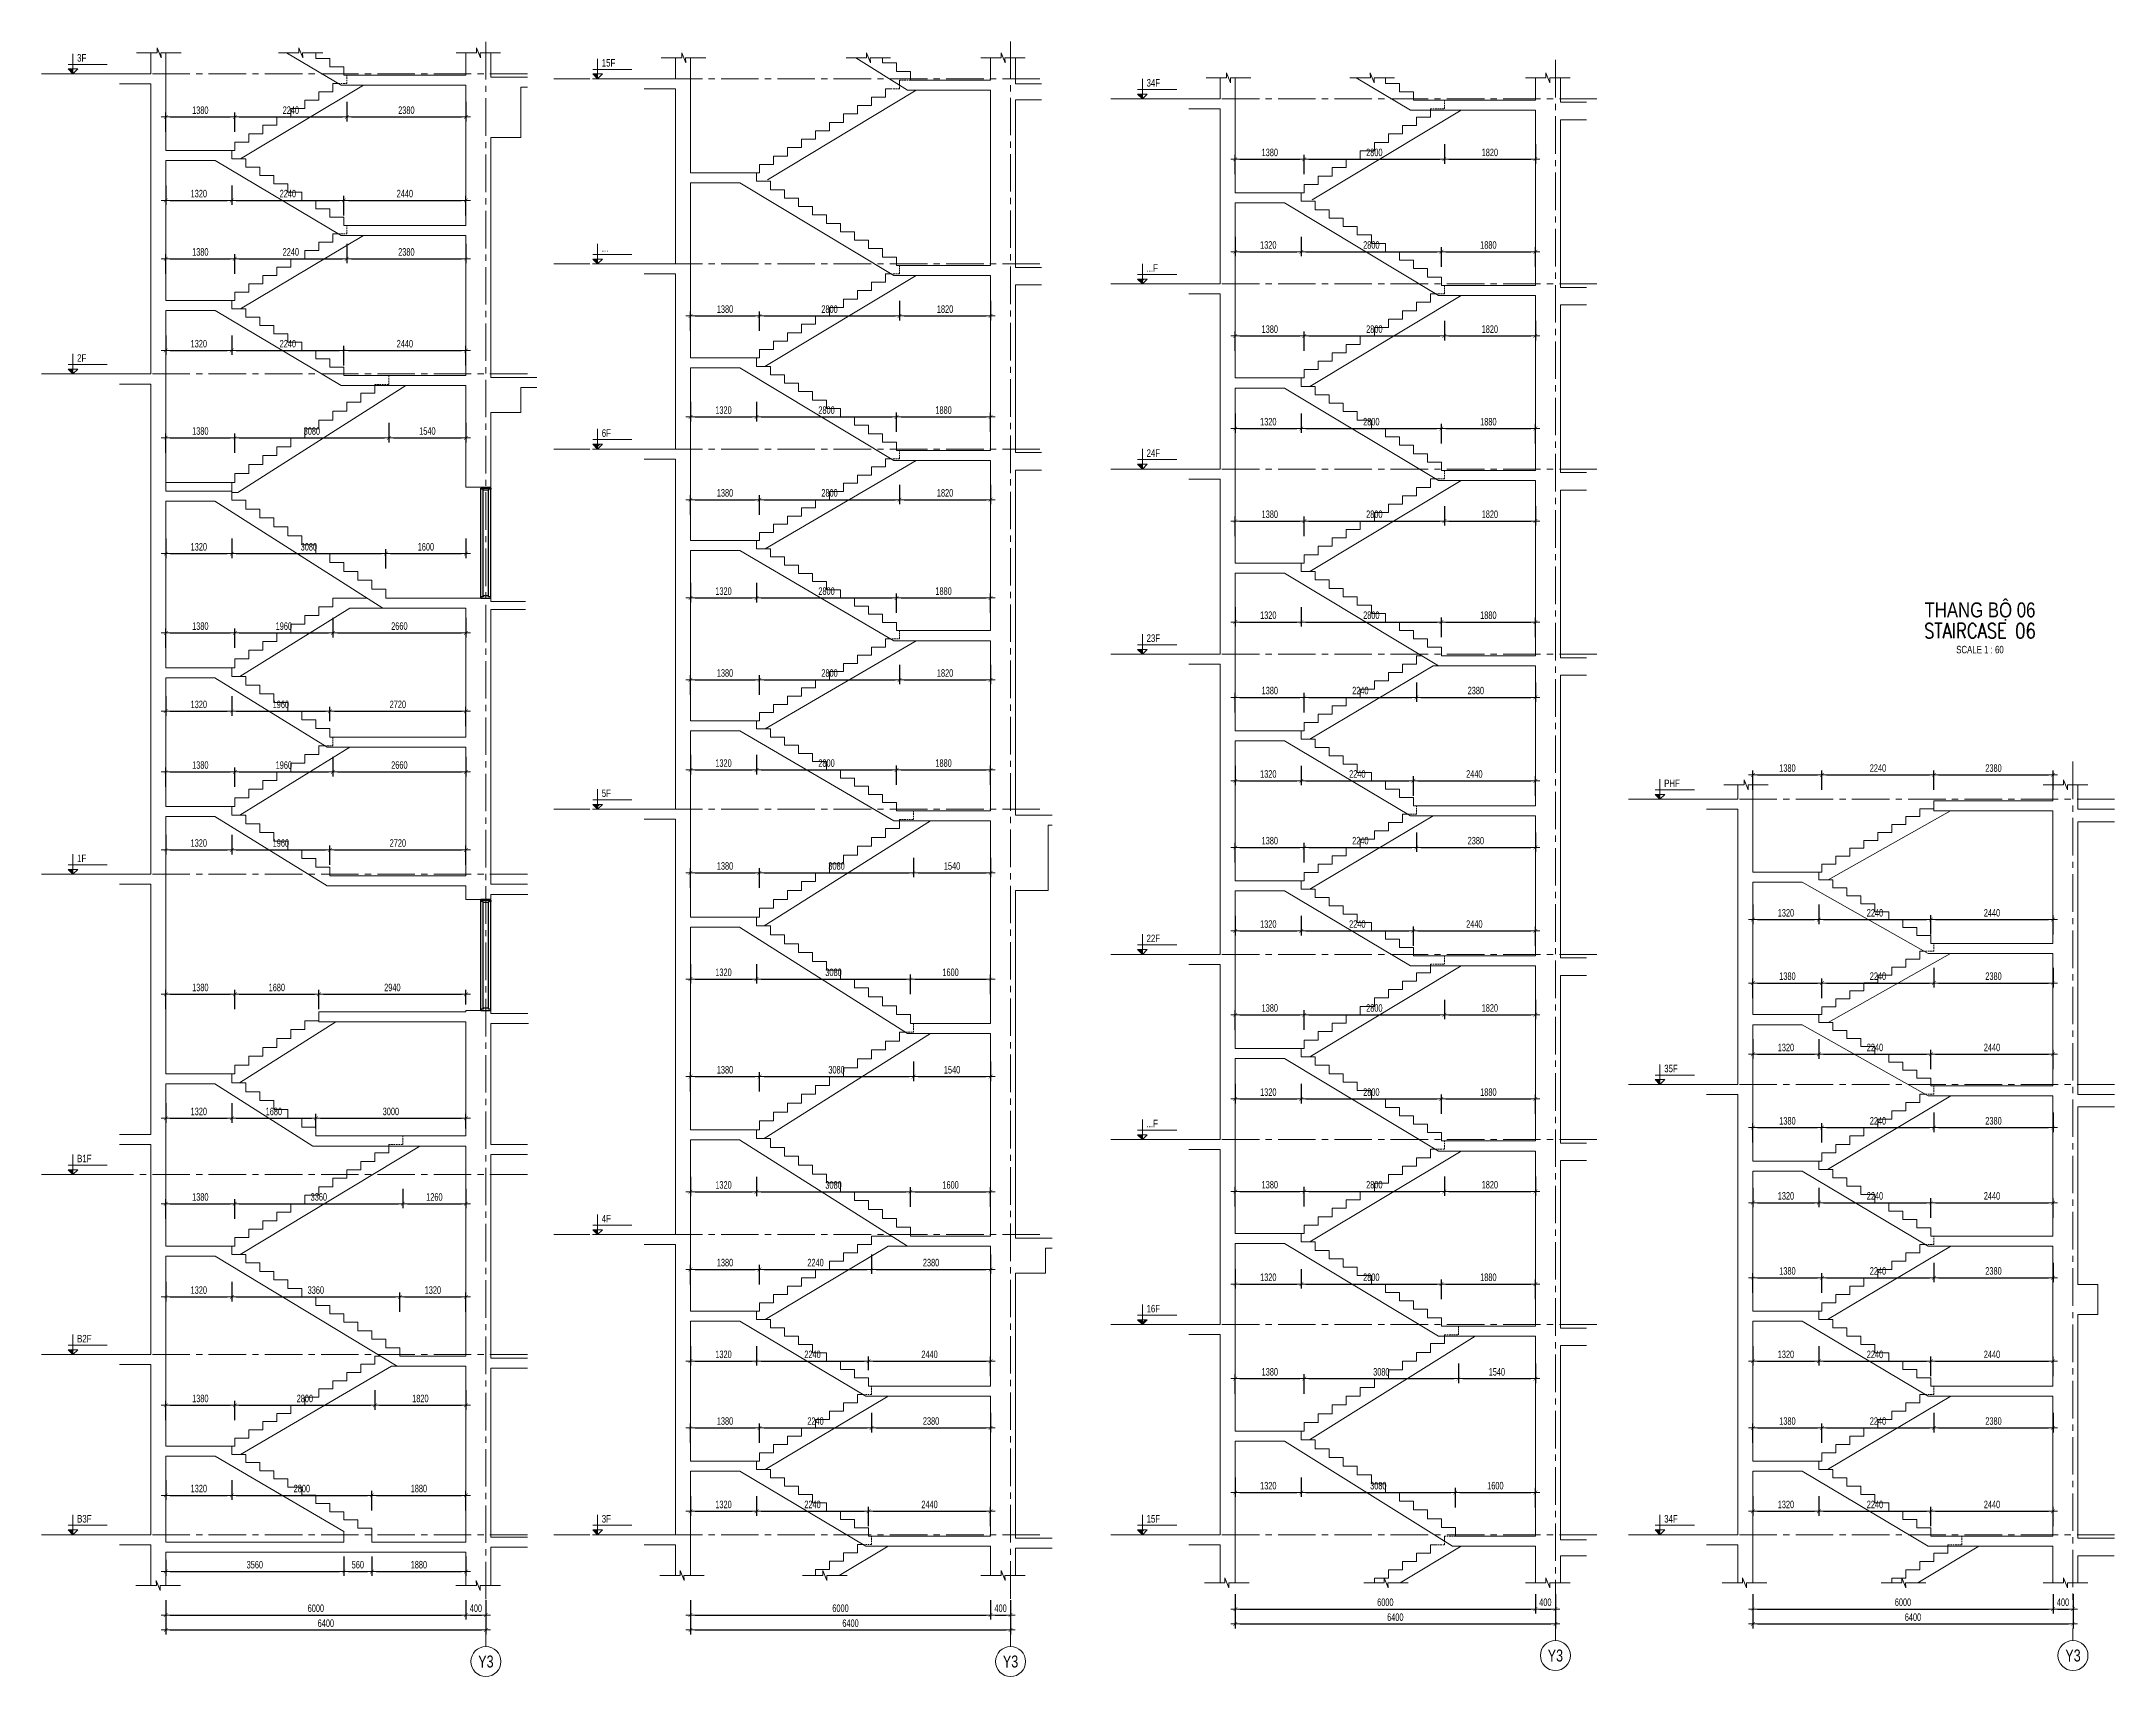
# Model space of a CAD drawing. Header units: millimetres. Extents: x -179076 to 254975, y -18667 to 296191.
# Drawn here: x 10659 to 52109, y 227116 to 259795 of the extents above; entities that cross this region are included whole.
import ezdxf
from ezdxf.enums import TextEntityAlignment as Align

# ---------------------------------------------------------------- set-up
doc = ezdxf.new("R2010")
doc.units = ezdxf.units.MM
doc.linetypes.add('CENTER2', pattern=[1.125, 0.75, -0.125, 0.125, -0.125])
doc.linetypes.add('HIDDEN2', pattern=[4.7625, 3.175, -1.5875])
doc.layers.get('0').update_dxf_attribs({"lineweight": 20})
doc.layers.get('Defpoints').update_dxf_attribs({"color": 151, "lineweight": 9})
doc.layers.add('A-DOOR', color=4, linetype='Continuous')
doc.layers.add('DOOR', color=4, linetype='Continuous')
for name, color, linetype, lineweight in [('NDC_S_ANNO', 7, 'Continuous', 20), ('NDC_S_AXIS', 5, 'CENTER2', 13), ('NDC_S_CONTINUOUS', 3, 'Continuous', 20), ('NDC_S_DIM', 1, 'Continuous', 15), ('NDC_S_ENG TITLE', 3, 'Continuous', 20), ('NDC_S_HIDDEN', 8, 'HIDDEN2', 13), ('NDC_S_SLAB', 2, 'Continuous', 20), ('NDC_S_SYMBOL', 1, 'Continuous', 15), ('NDC_S_TEXT SYMBOL', 7, 'Continuous', 20), ('NDC_S_VN TEXT', 7, 'Continuous', 20), ('NDC_S_VN TITLE', 6, 'Continuous', 35)]:
    doc.layers.add(name, color=color, linetype=linetype, lineweight=lineweight)
doc.styles.add('NDC_ANNO', font='', dxfattribs={"width": 0.8})
doc.styles.add('NDC_DIM', font='', dxfattribs={"width": 0.75})
doc.styles.add('NDC_EN TXT', font='romans.shx', dxfattribs={"width": 0.8})
doc.styles.add('NDC_VIE TXT', font='arial.ttf', dxfattribs={"width": 0.8})
doc.styles.get('NDC_ANNO').set_extended_font_data('Dotum')
doc.styles.get('NDC_DIM').set_extended_font_data('Dotum')
doc.dimstyles.new('NDC_dim_60', dxfattribs={"dimscale": 60, "dimtxt": 2.5, "dimasz": 1.5, "dimexe": 1.5, "dimexo": 2.5, "dimgap": 1, "dimtad": 1, "dimdec": 0, "dimzin": 0, "dimdsep": 46, "dimtxsty": 'NDC_DIM', "dimblk": 'DIMMARK', "dimcen": 0.09, "dimdle": 1.2, "dimclrd": 1, "dimclre": 1, "dimclrt": 3, "dimadec": 0, "dimazin": 0, "dimtfac": 1, "dimtdec": 0, "dimtix": 1, "dimtofl": 0, "dimtmove": 0, "dimatfit": 3, "dimfxl": 5, "dimfxlon": 1, "dimtolj": 1, "dimtzin": 0, "dimarcsym": 0})

msp = doc.modelspace()

# ---------------------------------------------------------------- blocks, each defined once
blk = doc.blocks.new('X-SECTION-2$0$X-SEC-DOO2')
at = {"layer": 'A-DOOR'}
for p, q in [((41976, 101972), (41976, 104172)), ((42021, 102017), (42021, 104127)), ((42131, 102017), (42131, 104127)), ((42176, 101972), (42176, 104172))]:
    blk.add_line(p, q, dxfattribs=at)
for points in [[(41976, 104172), (41976, 104147), (42021, 104147), (42021, 104127), (42131, 104127), (42131, 104147), (42176, 104147), (42176, 104172)], [(41976, 101972), (41976, 101997), (42021, 101997), (42021, 102017), (42131, 102017), (42131, 101997), (42176, 101997), (42176, 101972)]]:
    blk.add_lwpolyline(points, close=True, dxfattribs=at)
at = {"layer": 'Defpoints'}
blk.add_line((41976, 104192), (42176, 104192), dxfattribs=at)
blk = doc.blocks.new('DIMMARK')
at = {"layer": 'NDC_S_DIM', "color": 1}
blk.add_line((-1.5, 0), (1, 0), dxfattribs=at)
at = {"layer": 'NDC_S_DIM', "color": 2, "const_width": 0.1}
blk.add_lwpolyline([(-0.42, -0.42), (0.42, 0.42)], dxfattribs=at)
blk = doc.blocks.new('*D703')
at = {"layer": 'Defpoints', "color": 0, "transparency": 16777216}
for p in [(13145, 229599), (19145, 229599), (19145, 228344)]:
    blk.add_point(p, dxfattribs=at)
at = {"layer": 'NDC_S_DIM', "color": 1, "lineweight": -2, "transparency": 16777216}
for p, q in [((13145, 228644), (13145, 228254)), ((19145, 228644), (19145, 228254)), ((13235, 228344), (19055, 228344))]:
    blk.add_line(p, q, dxfattribs=at)
at = {"layer": 'NDC_S_DIM', "color": 1, "lineweight": -2, "transparency": 16777216, "xscale": 90, "yscale": 90, "zscale": 90, "rotation": 180}
blk.add_blockref('DIMMARK', (13145, 228344), dxfattribs=at)
at = {"layer": 'NDC_S_DIM', "color": 1, "lineweight": -2, "transparency": 16777216, "xscale": 90, "yscale": 90, "zscale": 90}
blk.add_blockref('DIMMARK', (19145, 228344), dxfattribs=at)
at = {"layer": 'NDC_S_DIM', "color": 3, "transparency": 16777216, "insert": (16145, 228480), "char_height": 150, "attachment_point": 5, "style": 'NDC_DIM'}
blk.add_mtext('\\A1;6000', dxfattribs=at)
blk = doc.blocks.new('*D704')
at = {"layer": 'Defpoints', "color": 0, "transparency": 16777216}
for p in [(19545, 229949), (19145, 229599), (19545, 228344)]:
    blk.add_point(p, dxfattribs=at)
at = {"layer": 'NDC_S_DIM', "color": 1, "lineweight": -2, "transparency": 16777216}
for p, q in [((19145, 228644), (19145, 228254)), ((19545, 228644), (19545, 228254)), ((19235, 228344), (19455, 228344))]:
    blk.add_line(p, q, dxfattribs=at)
at = {"layer": 'NDC_S_DIM', "color": 1, "lineweight": -2, "transparency": 16777216, "xscale": 90, "yscale": 90, "zscale": 90, "rotation": 180}
blk.add_blockref('DIMMARK', (19145, 228344), dxfattribs=at)
at = {"layer": 'NDC_S_DIM', "color": 1, "lineweight": -2, "transparency": 16777216, "xscale": 90, "yscale": 90, "zscale": 90}
blk.add_blockref('DIMMARK', (19545, 228344), dxfattribs=at)
at = {"layer": 'NDC_S_DIM', "color": 3, "transparency": 16777216, "insert": (19345, 228480), "char_height": 150, "attachment_point": 5, "style": 'NDC_DIM'}
blk.add_mtext('\\A1;400', dxfattribs=at)
blk = doc.blocks.new('*D705')
at = {"layer": 'Defpoints', "color": 0, "transparency": 16777216}
for p in [(19545, 229949), (13145, 229599), (19545, 228046)]:
    blk.add_point(p, dxfattribs=at)
at = {"layer": 'NDC_S_DIM', "color": 1, "lineweight": -2, "transparency": 16777216}
for p, q in [((13145, 228346), (13145, 227956)), ((13235, 228046), (19455, 228046)), ((19545, 228346), (19545, 227956))]:
    blk.add_line(p, q, dxfattribs=at)
at = {"layer": 'NDC_S_DIM', "color": 1, "lineweight": -2, "transparency": 16777216, "xscale": 90, "yscale": 90, "zscale": 90, "rotation": 180}
blk.add_blockref('DIMMARK', (13145, 228046), dxfattribs=at)
at = {"layer": 'NDC_S_DIM', "color": 1, "lineweight": -2, "transparency": 16777216, "xscale": 90, "yscale": 90, "zscale": 90}
blk.add_blockref('DIMMARK', (19545, 228046), dxfattribs=at)
at = {"layer": 'NDC_S_DIM', "color": 3, "transparency": 16777216, "insert": (16345, 228181), "char_height": 150, "attachment_point": 5, "style": 'NDC_DIM'}
blk.add_mtext('\\A1;6400', dxfattribs=at)
blk = doc.blocks.new('*U187')
at = {"layer": 'NDC_S_SYMBOL'}
blk.add_line((0, 5), (0, 9), dxfattribs=at)
blk.add_circle((0, 0), 5, dxfattribs=at)
at = {"layer": 'NDC_S_TEXT SYMBOL', "color": 7, "style": 'NDC_ANNO', "width": 0.8}
blk.add_attdef('GRID', text='', height=4, dxfattribs=at).set_placement((0, 0), align=Align.MIDDLE)
blk = doc.blocks.new('*D750')
at = {"layer": 'Defpoints', "color": 0, "transparency": 16777216}
for p in [(14465, 231719), (13145, 231519), (14465, 230737)]:
    blk.add_point(p, dxfattribs=at)
at = {"layer": 'NDC_S_DIM', "color": 1, "lineweight": -2, "transparency": 16777216}
for p, q in [((13145, 231037), (13145, 230647)), ((14465, 231037), (14465, 230647)), ((13235, 230737), (14375, 230737))]:
    blk.add_line(p, q, dxfattribs=at)
at = {"layer": 'NDC_S_DIM', "color": 1, "lineweight": -2, "transparency": 16777216, "xscale": 90, "yscale": 90, "zscale": 90, "rotation": 180}
blk.add_blockref('DIMMARK', (13145, 230737), dxfattribs=at)
at = {"layer": 'NDC_S_DIM', "color": 1, "lineweight": -2, "transparency": 16777216, "xscale": 90, "yscale": 90, "zscale": 90}
blk.add_blockref('DIMMARK', (14465, 230737), dxfattribs=at)
at = {"layer": 'NDC_S_DIM', "color": 3, "transparency": 16777216, "insert": (13805, 230872), "char_height": 150, "attachment_point": 5, "style": 'NDC_DIM'}
blk.add_mtext('\\A1;1320', dxfattribs=at)
blk = doc.blocks.new('*D751')
at = {"layer": 'Defpoints', "color": 0, "transparency": 16777216}
for p in [(14465, 231719), (17265, 230737), (17265, 229799)]:
    blk.add_point(p, dxfattribs=at)
at = {"layer": 'NDC_S_DIM', "color": 1, "lineweight": -2, "transparency": 16777216}
for p, q in [((14465, 231037), (14465, 230647)), ((14555, 230737), (17175, 230737)), ((17265, 230437), (17265, 230827))]:
    blk.add_line(p, q, dxfattribs=at)
at = {"layer": 'NDC_S_DIM', "color": 1, "lineweight": -2, "transparency": 16777216, "xscale": 90, "yscale": 90, "zscale": 90, "rotation": 180}
blk.add_blockref('DIMMARK', (14465, 230737), dxfattribs=at)
at = {"layer": 'NDC_S_DIM', "color": 1, "lineweight": -2, "transparency": 16777216, "xscale": 90, "yscale": 90, "zscale": 90}
blk.add_blockref('DIMMARK', (17265, 230737), dxfattribs=at)
at = {"layer": 'NDC_S_DIM', "color": 3, "transparency": 16777216, "insert": (15865, 230872), "char_height": 150, "attachment_point": 5, "style": 'NDC_DIM'}
blk.add_mtext('\\A1;2800', dxfattribs=at)
blk = doc.blocks.new('*D752')
at = {"layer": 'Defpoints', "color": 0, "transparency": 16777216}
for p in [(19145, 230737), (17265, 229799), (19145, 229799)]:
    blk.add_point(p, dxfattribs=at)
at = {"layer": 'NDC_S_DIM', "color": 1, "lineweight": -2, "transparency": 16777216}
for p, q in [((17265, 230437), (17265, 230827)), ((17355, 230737), (19055, 230737)), ((19145, 230437), (19145, 230827))]:
    blk.add_line(p, q, dxfattribs=at)
at = {"layer": 'NDC_S_DIM', "color": 1, "lineweight": -2, "transparency": 16777216, "xscale": 90, "yscale": 90, "zscale": 90, "rotation": 180}
blk.add_blockref('DIMMARK', (17265, 230737), dxfattribs=at)
at = {"layer": 'NDC_S_DIM', "color": 1, "lineweight": -2, "transparency": 16777216, "xscale": 90, "yscale": 90, "zscale": 90}
blk.add_blockref('DIMMARK', (19145, 230737), dxfattribs=at)
at = {"layer": 'NDC_S_DIM', "color": 3, "transparency": 16777216, "insert": (18205, 230872), "char_height": 150, "attachment_point": 5, "style": 'NDC_DIM'}
blk.add_mtext('\\A1;1880', dxfattribs=at)
blk = doc.blocks.new('*D753')
at = {"layer": 'Defpoints', "color": 0, "transparency": 16777216}
for p in [(16705, 229799), (13145, 229599), (16705, 229215)]:
    blk.add_point(p, dxfattribs=at)
at = {"layer": 'NDC_S_DIM', "color": 1, "lineweight": -2, "transparency": 16777216}
for p, q in [((13145, 229449), (13145, 229125)), ((16705, 229515), (16705, 229125)), ((13235, 229215), (16615, 229215))]:
    blk.add_line(p, q, dxfattribs=at)
at = {"layer": 'NDC_S_DIM', "color": 1, "lineweight": -2, "transparency": 16777216, "xscale": 90, "yscale": 90, "zscale": 90, "rotation": 180}
blk.add_blockref('DIMMARK', (13145, 229215), dxfattribs=at)
at = {"layer": 'NDC_S_DIM', "color": 1, "lineweight": -2, "transparency": 16777216, "xscale": 90, "yscale": 90, "zscale": 90}
blk.add_blockref('DIMMARK', (16705, 229215), dxfattribs=at)
at = {"layer": 'NDC_S_DIM', "color": 3, "transparency": 16777216, "insert": (14925, 229350), "char_height": 150, "attachment_point": 5, "style": 'NDC_DIM'}
blk.add_mtext('\\A1;3560', dxfattribs=at)
blk = doc.blocks.new('*D754')
at = {"layer": 'Defpoints', "color": 0, "transparency": 16777216}
for p in [(16705, 229799), (17265, 229799), (17265, 229215)]:
    blk.add_point(p, dxfattribs=at)
at = {"layer": 'NDC_S_DIM', "color": 1, "lineweight": -2, "transparency": 16777216}
for p, q in [((16705, 229515), (16705, 229125)), ((17265, 229515), (17265, 229125)), ((16795, 229215), (17175, 229215))]:
    blk.add_line(p, q, dxfattribs=at)
at = {"layer": 'NDC_S_DIM', "color": 1, "lineweight": -2, "transparency": 16777216, "xscale": 90, "yscale": 90, "zscale": 90, "rotation": 180}
blk.add_blockref('DIMMARK', (16705, 229215), dxfattribs=at)
at = {"layer": 'NDC_S_DIM', "color": 1, "lineweight": -2, "transparency": 16777216, "xscale": 90, "yscale": 90, "zscale": 90}
blk.add_blockref('DIMMARK', (17265, 229215), dxfattribs=at)
at = {"layer": 'NDC_S_DIM', "color": 3, "transparency": 16777216, "insert": (16985, 229350), "char_height": 150, "attachment_point": 5, "style": 'NDC_DIM'}
blk.add_mtext('\\A1;560', dxfattribs=at)
blk = doc.blocks.new('*D755')
at = {"layer": 'Defpoints', "color": 0, "transparency": 16777216}
for p in [(17265, 229799), (19145, 229799), (19145, 229215)]:
    blk.add_point(p, dxfattribs=at)
at = {"layer": 'NDC_S_DIM', "color": 1, "lineweight": -2, "transparency": 16777216}
for p, q in [((17265, 229515), (17265, 229125)), ((19145, 229515), (19145, 229125)), ((17355, 229215), (19055, 229215))]:
    blk.add_line(p, q, dxfattribs=at)
at = {"layer": 'NDC_S_DIM', "color": 1, "lineweight": -2, "transparency": 16777216, "xscale": 90, "yscale": 90, "zscale": 90, "rotation": 180}
blk.add_blockref('DIMMARK', (17265, 229215), dxfattribs=at)
at = {"layer": 'NDC_S_DIM', "color": 1, "lineweight": -2, "transparency": 16777216, "xscale": 90, "yscale": 90, "zscale": 90}
blk.add_blockref('DIMMARK', (19145, 229215), dxfattribs=at)
at = {"layer": 'NDC_S_DIM', "color": 3, "transparency": 16777216, "insert": (18205, 229350), "char_height": 150, "attachment_point": 5, "style": 'NDC_DIM'}
blk.add_mtext('\\A1;1880', dxfattribs=at)
blk = doc.blocks.new('*D756')
at = {"layer": 'Defpoints', "color": 0, "transparency": 16777216}
for p in [(14525, 232537), (13145, 231719), (14525, 231883)]:
    blk.add_point(p, dxfattribs=at)
at = {"layer": 'NDC_S_DIM', "color": 1, "lineweight": -2, "transparency": 16777216}
for p, q in [((13145, 232237), (13145, 232627)), ((14525, 232237), (14525, 232627)), ((13235, 232537), (14435, 232537))]:
    blk.add_line(p, q, dxfattribs=at)
at = {"layer": 'NDC_S_DIM', "color": 1, "lineweight": -2, "transparency": 16777216, "xscale": 90, "yscale": 90, "zscale": 90, "rotation": 180}
blk.add_blockref('DIMMARK', (13145, 232537), dxfattribs=at)
at = {"layer": 'NDC_S_DIM', "color": 1, "lineweight": -2, "transparency": 16777216, "xscale": 90, "yscale": 90, "zscale": 90}
blk.add_blockref('DIMMARK', (14525, 232537), dxfattribs=at)
at = {"layer": 'NDC_S_DIM', "color": 3, "transparency": 16777216, "insert": (13835, 232672), "char_height": 150, "attachment_point": 5, "style": 'NDC_DIM'}
blk.add_mtext('\\A1;1380', dxfattribs=at)
blk = doc.blocks.new('*D740')
at = {"layer": 'Defpoints', "color": 0, "transparency": 16777216}
for p in [(17325, 233519), (17325, 232537), (14525, 231883)]:
    blk.add_point(p, dxfattribs=at)
at = {"layer": 'NDC_S_DIM', "color": 1, "lineweight": -2, "transparency": 16777216}
for p, q in [((14525, 232237), (14525, 232627)), ((17325, 232837), (17325, 232447)), ((14615, 232537), (17235, 232537))]:
    blk.add_line(p, q, dxfattribs=at)
at = {"layer": 'NDC_S_DIM', "color": 1, "lineweight": -2, "transparency": 16777216, "xscale": 90, "yscale": 90, "zscale": 90, "rotation": 180}
blk.add_blockref('DIMMARK', (14525, 232537), dxfattribs=at)
at = {"layer": 'NDC_S_DIM', "color": 1, "lineweight": -2, "transparency": 16777216, "xscale": 90, "yscale": 90, "zscale": 90}
blk.add_blockref('DIMMARK', (17325, 232537), dxfattribs=at)
at = {"layer": 'NDC_S_DIM', "color": 3, "transparency": 16777216, "insert": (15925, 232672), "char_height": 150, "attachment_point": 5, "style": 'NDC_DIM'}
blk.add_mtext('\\A1;2800', dxfattribs=at)
blk = doc.blocks.new('*D741')
at = {"layer": 'Defpoints', "color": 0, "transparency": 16777216}
for p in [(17325, 233519), (19145, 233319), (19145, 232537)]:
    blk.add_point(p, dxfattribs=at)
at = {"layer": 'NDC_S_DIM', "color": 1, "lineweight": -2, "transparency": 16777216}
for p, q in [((17325, 232837), (17325, 232447)), ((19145, 232837), (19145, 232447)), ((17415, 232537), (19055, 232537))]:
    blk.add_line(p, q, dxfattribs=at)
at = {"layer": 'NDC_S_DIM', "color": 1, "lineweight": -2, "transparency": 16777216, "xscale": 90, "yscale": 90, "zscale": 90, "rotation": 180}
blk.add_blockref('DIMMARK', (17325, 232537), dxfattribs=at)
at = {"layer": 'NDC_S_DIM', "color": 1, "lineweight": -2, "transparency": 16777216, "xscale": 90, "yscale": 90, "zscale": 90}
blk.add_blockref('DIMMARK', (19145, 232537), dxfattribs=at)
at = {"layer": 'NDC_S_DIM', "color": 3, "transparency": 16777216, "insert": (18235, 232672), "char_height": 150, "attachment_point": 5, "style": 'NDC_DIM'}
blk.add_mtext('\\A1;1820', dxfattribs=at)
blk = doc.blocks.new('*D742')
at = {"layer": 'Defpoints', "color": 0, "transparency": 16777216}
for p in [(13145, 235519), (14465, 235719), (14465, 234704)]:
    blk.add_point(p, dxfattribs=at)
at = {"layer": 'NDC_S_DIM', "color": 1, "lineweight": -2, "transparency": 16777216}
for p, q in [((13145, 235004), (13145, 234614)), ((13235, 234704), (14375, 234704)), ((14465, 235004), (14465, 234614))]:
    blk.add_line(p, q, dxfattribs=at)
at = {"layer": 'NDC_S_DIM', "color": 1, "lineweight": -2, "transparency": 16777216, "xscale": 90, "yscale": 90, "zscale": 90, "rotation": 180}
blk.add_blockref('DIMMARK', (13145, 234704), dxfattribs=at)
at = {"layer": 'NDC_S_DIM', "color": 1, "lineweight": -2, "transparency": 16777216, "xscale": 90, "yscale": 90, "zscale": 90}
blk.add_blockref('DIMMARK', (14465, 234704), dxfattribs=at)
at = {"layer": 'NDC_S_DIM', "color": 3, "transparency": 16777216, "insert": (13805, 234839), "char_height": 150, "attachment_point": 5, "style": 'NDC_DIM'}
blk.add_mtext('\\A1;1320', dxfattribs=at)
blk = doc.blocks.new('*D743')
at = {"layer": 'Defpoints', "color": 0, "transparency": 16777216}
for p in [(14465, 235719), (17825, 234704), (17825, 233519)]:
    blk.add_point(p, dxfattribs=at)
at = {"layer": 'NDC_S_DIM', "color": 1, "lineweight": -2, "transparency": 16777216}
for p, q in [((14465, 235004), (14465, 234614)), ((14555, 234704), (17735, 234704)), ((17825, 234404), (17825, 234794))]:
    blk.add_line(p, q, dxfattribs=at)
at = {"layer": 'NDC_S_DIM', "color": 1, "lineweight": -2, "transparency": 16777216, "xscale": 90, "yscale": 90, "zscale": 90, "rotation": 180}
blk.add_blockref('DIMMARK', (14465, 234704), dxfattribs=at)
at = {"layer": 'NDC_S_DIM', "color": 1, "lineweight": -2, "transparency": 16777216, "xscale": 90, "yscale": 90, "zscale": 90}
blk.add_blockref('DIMMARK', (17825, 234704), dxfattribs=at)
at = {"layer": 'NDC_S_DIM', "color": 3, "transparency": 16777216, "insert": (16145, 234839), "char_height": 150, "attachment_point": 5, "style": 'NDC_DIM'}
blk.add_mtext('\\A1;3360', dxfattribs=at)
blk = doc.blocks.new('*D744')
at = {"layer": 'Defpoints', "color": 0, "transparency": 16777216}
for p in [(19145, 234704), (17825, 233519), (19145, 233519)]:
    blk.add_point(p, dxfattribs=at)
at = {"layer": 'NDC_S_DIM', "color": 1, "lineweight": -2, "transparency": 16777216}
for p, q in [((17825, 234404), (17825, 234794)), ((17915, 234704), (19055, 234704)), ((19145, 234404), (19145, 234794))]:
    blk.add_line(p, q, dxfattribs=at)
at = {"layer": 'NDC_S_DIM', "color": 1, "lineweight": -2, "transparency": 16777216, "xscale": 90, "yscale": 90, "zscale": 90, "rotation": 180}
blk.add_blockref('DIMMARK', (17825, 234704), dxfattribs=at)
at = {"layer": 'NDC_S_DIM', "color": 1, "lineweight": -2, "transparency": 16777216, "xscale": 90, "yscale": 90, "zscale": 90}
blk.add_blockref('DIMMARK', (19145, 234704), dxfattribs=at)
at = {"layer": 'NDC_S_DIM', "color": 3, "transparency": 16777216, "insert": (18485, 234839), "char_height": 150, "attachment_point": 5, "style": 'NDC_DIM'}
blk.add_mtext('\\A1;1320', dxfattribs=at)
blk = doc.blocks.new('*D745')
at = {"layer": 'Defpoints', "color": 0, "transparency": 16777216}
for p in [(14525, 236565), (13145, 235719), (14525, 235758)]:
    blk.add_point(p, dxfattribs=at)
at = {"layer": 'NDC_S_DIM', "color": 1, "lineweight": -2, "transparency": 16777216}
for p, q in [((13145, 236265), (13145, 236655)), ((13235, 236565), (14435, 236565)), ((14525, 236265), (14525, 236655))]:
    blk.add_line(p, q, dxfattribs=at)
at = {"layer": 'NDC_S_DIM', "color": 1, "lineweight": -2, "transparency": 16777216, "xscale": 90, "yscale": 90, "zscale": 90, "rotation": 180}
blk.add_blockref('DIMMARK', (13145, 236565), dxfattribs=at)
at = {"layer": 'NDC_S_DIM', "color": 1, "lineweight": -2, "transparency": 16777216, "xscale": 90, "yscale": 90, "zscale": 90}
blk.add_blockref('DIMMARK', (14525, 236565), dxfattribs=at)
at = {"layer": 'NDC_S_DIM', "color": 3, "transparency": 16777216, "insert": (13835, 236700), "char_height": 150, "attachment_point": 5, "style": 'NDC_DIM'}
blk.add_mtext('\\A1;1380', dxfattribs=at)
blk = doc.blocks.new('*D746')
at = {"layer": 'Defpoints', "color": 0, "transparency": 16777216}
for p in [(17885, 237750), (17885, 236565), (14525, 235758)]:
    blk.add_point(p, dxfattribs=at)
at = {"layer": 'NDC_S_DIM', "color": 1, "lineweight": -2, "transparency": 16777216}
for p, q in [((17885, 236865), (17885, 236475)), ((14525, 236265), (14525, 236655)), ((14615, 236565), (17795, 236565))]:
    blk.add_line(p, q, dxfattribs=at)
at = {"layer": 'NDC_S_DIM', "color": 1, "lineweight": -2, "transparency": 16777216, "xscale": 90, "yscale": 90, "zscale": 90, "rotation": 180}
blk.add_blockref('DIMMARK', (14525, 236565), dxfattribs=at)
at = {"layer": 'NDC_S_DIM', "color": 1, "lineweight": -2, "transparency": 16777216, "xscale": 90, "yscale": 90, "zscale": 90}
blk.add_blockref('DIMMARK', (17885, 236565), dxfattribs=at)
at = {"layer": 'NDC_S_DIM', "color": 3, "transparency": 16777216, "insert": (16205, 236700), "char_height": 150, "attachment_point": 5, "style": 'NDC_DIM'}
blk.add_mtext('\\A1;3360', dxfattribs=at)
blk = doc.blocks.new('*D747')
at = {"layer": 'Defpoints', "color": 0, "transparency": 16777216}
for p in [(17885, 237750), (19145, 237719), (19145, 236565)]:
    blk.add_point(p, dxfattribs=at)
at = {"layer": 'NDC_S_DIM', "color": 1, "lineweight": -2, "transparency": 16777216}
for p, q in [((17885, 236865), (17885, 236475)), ((19145, 236865), (19145, 236475)), ((17975, 236565), (19055, 236565))]:
    blk.add_line(p, q, dxfattribs=at)
at = {"layer": 'NDC_S_DIM', "color": 1, "lineweight": -2, "transparency": 16777216, "xscale": 90, "yscale": 90, "zscale": 90, "rotation": 180}
blk.add_blockref('DIMMARK', (17885, 236565), dxfattribs=at)
at = {"layer": 'NDC_S_DIM', "color": 1, "lineweight": -2, "transparency": 16777216, "xscale": 90, "yscale": 90, "zscale": 90}
blk.add_blockref('DIMMARK', (19145, 236565), dxfattribs=at)
at = {"layer": 'NDC_S_DIM', "color": 3, "transparency": 16777216, "insert": (18515, 236700), "char_height": 150, "attachment_point": 5, "style": 'NDC_DIM'}
blk.add_mtext('\\A1;1260', dxfattribs=at)
blk = doc.blocks.new('*D748')
at = {"layer": 'Defpoints', "color": 0, "transparency": 16777216}
for p in [(13145, 239159), (14465, 239159), (14465, 238273)]:
    blk.add_point(p, dxfattribs=at)
at = {"layer": 'NDC_S_DIM', "color": 1, "lineweight": -2, "transparency": 16777216}
for p, q in [((13145, 238573), (13145, 238183)), ((14465, 238573), (14465, 238183)), ((13235, 238273), (14375, 238273))]:
    blk.add_line(p, q, dxfattribs=at)
at = {"layer": 'NDC_S_DIM', "color": 1, "lineweight": -2, "transparency": 16777216, "xscale": 90, "yscale": 90, "zscale": 90, "rotation": 180}
blk.add_blockref('DIMMARK', (13145, 238273), dxfattribs=at)
at = {"layer": 'NDC_S_DIM', "color": 1, "lineweight": -2, "transparency": 16777216, "xscale": 90, "yscale": 90, "zscale": 90}
blk.add_blockref('DIMMARK', (14465, 238273), dxfattribs=at)
at = {"layer": 'NDC_S_DIM', "color": 3, "transparency": 16777216, "insert": (13805, 238409), "char_height": 150, "attachment_point": 5, "style": 'NDC_DIM'}
blk.add_mtext('\\A1;1320', dxfattribs=at)
blk = doc.blocks.new('*D749')
at = {"layer": 'Defpoints', "color": 0, "transparency": 16777216}
for p in [(14465, 239159), (16145, 238273), (16145, 237919)]:
    blk.add_point(p, dxfattribs=at)
at = {"layer": 'NDC_S_DIM', "color": 1, "lineweight": -2, "transparency": 16777216}
for p, q in [((14465, 238573), (14465, 238183)), ((16145, 238069), (16145, 238363)), ((14555, 238273), (16055, 238273))]:
    blk.add_line(p, q, dxfattribs=at)
at = {"layer": 'NDC_S_DIM', "color": 1, "lineweight": -2, "transparency": 16777216, "xscale": 90, "yscale": 90, "zscale": 90, "rotation": 180}
blk.add_blockref('DIMMARK', (14465, 238273), dxfattribs=at)
at = {"layer": 'NDC_S_DIM', "color": 1, "lineweight": -2, "transparency": 16777216, "xscale": 90, "yscale": 90, "zscale": 90}
blk.add_blockref('DIMMARK', (16145, 238273), dxfattribs=at)
at = {"layer": 'NDC_S_DIM', "color": 3, "transparency": 16777216, "insert": (15305, 238409), "char_height": 150, "attachment_point": 5, "style": 'NDC_DIM'}
blk.add_mtext('\\A1;1680', dxfattribs=at)
blk = doc.blocks.new('*D731')
at = {"layer": 'Defpoints', "color": 0, "transparency": 16777216}
for p in [(19145, 238273), (16145, 237919), (19145, 237919)]:
    blk.add_point(p, dxfattribs=at)
at = {"layer": 'NDC_S_DIM', "color": 1, "lineweight": -2, "transparency": 16777216}
for p, q in [((16145, 238069), (16145, 238363)), ((19145, 238069), (19145, 238363)), ((16235, 238273), (19055, 238273))]:
    blk.add_line(p, q, dxfattribs=at)
at = {"layer": 'NDC_S_DIM', "color": 1, "lineweight": -2, "transparency": 16777216, "xscale": 90, "yscale": 90, "zscale": 90, "rotation": 180}
blk.add_blockref('DIMMARK', (16145, 238273), dxfattribs=at)
at = {"layer": 'NDC_S_DIM', "color": 1, "lineweight": -2, "transparency": 16777216, "xscale": 90, "yscale": 90, "zscale": 90}
blk.add_blockref('DIMMARK', (19145, 238273), dxfattribs=at)
at = {"layer": 'NDC_S_DIM', "color": 3, "transparency": 16777216, "insert": (17645, 238409), "char_height": 150, "attachment_point": 5, "style": 'NDC_DIM'}
blk.add_mtext('\\A1;3000', dxfattribs=at)
blk = doc.blocks.new('*D732')
at = {"layer": 'Defpoints', "color": 0, "transparency": 16777216}
for p in [(14525, 240752), (14525, 239248), (13145, 239159)]:
    blk.add_point(p, dxfattribs=at)
at = {"layer": 'NDC_S_DIM', "color": 1, "lineweight": -2, "transparency": 16777216}
for p, q in [((13145, 240452), (13145, 240842)), ((14525, 240452), (14525, 240842)), ((13235, 240752), (14435, 240752))]:
    blk.add_line(p, q, dxfattribs=at)
at = {"layer": 'NDC_S_DIM', "color": 1, "lineweight": -2, "transparency": 16777216, "xscale": 90, "yscale": 90, "zscale": 90, "rotation": 180}
blk.add_blockref('DIMMARK', (13145, 240752), dxfattribs=at)
at = {"layer": 'NDC_S_DIM', "color": 1, "lineweight": -2, "transparency": 16777216, "xscale": 90, "yscale": 90, "zscale": 90}
blk.add_blockref('DIMMARK', (14525, 240752), dxfattribs=at)
at = {"layer": 'NDC_S_DIM', "color": 3, "transparency": 16777216, "insert": (13835, 240887), "char_height": 150, "attachment_point": 5, "style": 'NDC_DIM'}
blk.add_mtext('\\A1;1380', dxfattribs=at)
blk = doc.blocks.new('*D733')
at = {"layer": 'Defpoints', "color": 0, "transparency": 16777216}
for p in [(16205, 240752), (16205, 240222), (14525, 239248)]:
    blk.add_point(p, dxfattribs=at)
at = {"layer": 'NDC_S_DIM', "color": 1, "lineweight": -2, "transparency": 16777216}
for p, q in [((14525, 240452), (14525, 240842)), ((16205, 240452), (16205, 240842)), ((14615, 240752), (16115, 240752))]:
    blk.add_line(p, q, dxfattribs=at)
at = {"layer": 'NDC_S_DIM', "color": 1, "lineweight": -2, "transparency": 16777216, "xscale": 90, "yscale": 90, "zscale": 90, "rotation": 180}
blk.add_blockref('DIMMARK', (14525, 240752), dxfattribs=at)
at = {"layer": 'NDC_S_DIM', "color": 1, "lineweight": -2, "transparency": 16777216, "xscale": 90, "yscale": 90, "zscale": 90}
blk.add_blockref('DIMMARK', (16205, 240752), dxfattribs=at)
at = {"layer": 'NDC_S_DIM', "color": 3, "transparency": 16777216, "insert": (15365, 240887), "char_height": 150, "attachment_point": 5, "style": 'NDC_DIM'}
blk.add_mtext('\\A1;1680', dxfattribs=at)
blk = doc.blocks.new('*D734')
at = {"layer": 'Defpoints', "color": 0, "transparency": 16777216}
for p in [(19145, 240752), (16205, 240222), (19145, 240399)]:
    blk.add_point(p, dxfattribs=at)
at = {"layer": 'NDC_S_DIM', "color": 1, "lineweight": -2, "transparency": 16777216}
for p, q in [((16205, 240452), (16205, 240842)), ((19145, 240549), (19145, 240842)), ((16295, 240752), (19055, 240752))]:
    blk.add_line(p, q, dxfattribs=at)
at = {"layer": 'NDC_S_DIM', "color": 1, "lineweight": -2, "transparency": 16777216, "xscale": 90, "yscale": 90, "zscale": 90, "rotation": 180}
blk.add_blockref('DIMMARK', (16205, 240752), dxfattribs=at)
at = {"layer": 'NDC_S_DIM', "color": 1, "lineweight": -2, "transparency": 16777216, "xscale": 90, "yscale": 90, "zscale": 90}
blk.add_blockref('DIMMARK', (19145, 240752), dxfattribs=at)
at = {"layer": 'NDC_S_DIM', "color": 3, "transparency": 16777216, "insert": (17675, 240887), "char_height": 150, "attachment_point": 5, "style": 'NDC_DIM'}
blk.add_mtext('\\A1;2940', dxfattribs=at)
blk = doc.blocks.new('*D735')
at = {"layer": 'Defpoints', "color": 0, "transparency": 16777216}
for p in [(13145, 244504), (14465, 244504), (14465, 243638)]:
    blk.add_point(p, dxfattribs=at)
at = {"layer": 'NDC_S_DIM', "color": 1, "lineweight": -2, "transparency": 16777216}
for p, q in [((13145, 243938), (13145, 243548)), ((14465, 243938), (14465, 243548)), ((13235, 243638), (14375, 243638))]:
    blk.add_line(p, q, dxfattribs=at)
at = {"layer": 'NDC_S_DIM', "color": 1, "lineweight": -2, "transparency": 16777216, "xscale": 90, "yscale": 90, "zscale": 90, "rotation": 180}
blk.add_blockref('DIMMARK', (13145, 243638), dxfattribs=at)
at = {"layer": 'NDC_S_DIM', "color": 1, "lineweight": -2, "transparency": 16777216, "xscale": 90, "yscale": 90, "zscale": 90}
blk.add_blockref('DIMMARK', (14465, 243638), dxfattribs=at)
at = {"layer": 'NDC_S_DIM', "color": 3, "transparency": 16777216, "insert": (13805, 243774), "char_height": 150, "attachment_point": 5, "style": 'NDC_DIM'}
blk.add_mtext('\\A1;1320', dxfattribs=at)
blk = doc.blocks.new('*D736')
at = {"layer": 'Defpoints', "color": 0, "transparency": 16777216}
for p in [(14465, 244504), (16425, 243638), (16425, 243119)]:
    blk.add_point(p, dxfattribs=at)
at = {"layer": 'NDC_S_DIM', "color": 1, "lineweight": -2, "transparency": 16777216}
for p, q in [((14465, 243938), (14465, 243548)), ((14555, 243638), (16335, 243638)), ((16425, 243338), (16425, 243728))]:
    blk.add_line(p, q, dxfattribs=at)
at = {"layer": 'NDC_S_DIM', "color": 1, "lineweight": -2, "transparency": 16777216, "xscale": 90, "yscale": 90, "zscale": 90, "rotation": 180}
blk.add_blockref('DIMMARK', (14465, 243638), dxfattribs=at)
at = {"layer": 'NDC_S_DIM', "color": 1, "lineweight": -2, "transparency": 16777216, "xscale": 90, "yscale": 90, "zscale": 90}
blk.add_blockref('DIMMARK', (16425, 243638), dxfattribs=at)
at = {"layer": 'NDC_S_DIM', "color": 3, "transparency": 16777216, "insert": (15445, 243774), "char_height": 150, "attachment_point": 5, "style": 'NDC_DIM'}
blk.add_mtext('\\A1;1960', dxfattribs=at)
blk = doc.blocks.new('*D737')
at = {"layer": 'Defpoints', "color": 0, "transparency": 16777216}
for p in [(19145, 243638), (16425, 243119), (19145, 243119)]:
    blk.add_point(p, dxfattribs=at)
at = {"layer": 'NDC_S_DIM', "color": 1, "lineweight": -2, "transparency": 16777216}
for p, q in [((16425, 243338), (16425, 243728)), ((16515, 243638), (19055, 243638)), ((19145, 243338), (19145, 243728))]:
    blk.add_line(p, q, dxfattribs=at)
at = {"layer": 'NDC_S_DIM', "color": 1, "lineweight": -2, "transparency": 16777216, "xscale": 90, "yscale": 90, "zscale": 90, "rotation": 180}
blk.add_blockref('DIMMARK', (16425, 243638), dxfattribs=at)
at = {"layer": 'NDC_S_DIM', "color": 1, "lineweight": -2, "transparency": 16777216, "xscale": 90, "yscale": 90, "zscale": 90}
blk.add_blockref('DIMMARK', (19145, 243638), dxfattribs=at)
at = {"layer": 'NDC_S_DIM', "color": 3, "transparency": 16777216, "insert": (17785, 243774), "char_height": 150, "attachment_point": 5, "style": 'NDC_DIM'}
blk.add_mtext('\\A1;2720', dxfattribs=at)
blk = doc.blocks.new('*D738')
at = {"layer": 'Defpoints', "color": 0, "transparency": 16777216}
for p in [(14525, 245197), (13145, 244504), (14525, 244504)]:
    blk.add_point(p, dxfattribs=at)
at = {"layer": 'NDC_S_DIM', "color": 1, "lineweight": -2, "transparency": 16777216}
for p, q in [((13145, 244897), (13145, 245287)), ((13235, 245197), (14435, 245197)), ((14525, 244897), (14525, 245287))]:
    blk.add_line(p, q, dxfattribs=at)
at = {"layer": 'NDC_S_DIM', "color": 1, "lineweight": -2, "transparency": 16777216, "xscale": 90, "yscale": 90, "zscale": 90, "rotation": 180}
blk.add_blockref('DIMMARK', (13145, 245197), dxfattribs=at)
at = {"layer": 'NDC_S_DIM', "color": 1, "lineweight": -2, "transparency": 16777216, "xscale": 90, "yscale": 90, "zscale": 90}
blk.add_blockref('DIMMARK', (14525, 245197), dxfattribs=at)
at = {"layer": 'NDC_S_DIM', "color": 3, "transparency": 16777216, "insert": (13835, 245332), "char_height": 150, "attachment_point": 5, "style": 'NDC_DIM'}
blk.add_mtext('\\A1;1380', dxfattribs=at)
blk = doc.blocks.new('*D739')
at = {"layer": 'Defpoints', "color": 0, "transparency": 16777216}
for p in [(16485, 245889), (16485, 245197), (14525, 244504)]:
    blk.add_point(p, dxfattribs=at)
at = {"layer": 'NDC_S_DIM', "color": 1, "lineweight": -2, "transparency": 16777216}
for p, q in [((16485, 245497), (16485, 245107)), ((14525, 244897), (14525, 245287)), ((14615, 245197), (16395, 245197))]:
    blk.add_line(p, q, dxfattribs=at)
at = {"layer": 'NDC_S_DIM', "color": 1, "lineweight": -2, "transparency": 16777216, "xscale": 90, "yscale": 90, "zscale": 90, "rotation": 180}
blk.add_blockref('DIMMARK', (14525, 245197), dxfattribs=at)
at = {"layer": 'NDC_S_DIM', "color": 1, "lineweight": -2, "transparency": 16777216, "xscale": 90, "yscale": 90, "zscale": 90}
blk.add_blockref('DIMMARK', (16485, 245197), dxfattribs=at)
at = {"layer": 'NDC_S_DIM', "color": 3, "transparency": 16777216, "insert": (15505, 245332), "char_height": 150, "attachment_point": 5, "style": 'NDC_DIM'}
blk.add_mtext('\\A1;1960', dxfattribs=at)
blk = doc.blocks.new('*D715')
at = {"layer": 'Defpoints', "color": 0, "transparency": 16777216}
for p in [(16485, 245889), (19145, 245689), (19145, 245197)]:
    blk.add_point(p, dxfattribs=at)
at = {"layer": 'NDC_S_DIM', "color": 1, "lineweight": -2, "transparency": 16777216}
for p, q in [((16485, 245497), (16485, 245107)), ((19145, 245497), (19145, 245107)), ((16575, 245197), (19055, 245197))]:
    blk.add_line(p, q, dxfattribs=at)
at = {"layer": 'NDC_S_DIM', "color": 1, "lineweight": -2, "transparency": 16777216, "xscale": 90, "yscale": 90, "zscale": 90, "rotation": 180}
blk.add_blockref('DIMMARK', (16485, 245197), dxfattribs=at)
at = {"layer": 'NDC_S_DIM', "color": 1, "lineweight": -2, "transparency": 16777216, "xscale": 90, "yscale": 90, "zscale": 90}
blk.add_blockref('DIMMARK', (19145, 245197), dxfattribs=at)
at = {"layer": 'NDC_S_DIM', "color": 3, "transparency": 16777216, "insert": (17815, 245332), "char_height": 150, "attachment_point": 5, "style": 'NDC_DIM'}
blk.add_mtext('\\A1;2660', dxfattribs=at)
blk = doc.blocks.new('*D716')
at = {"layer": 'Defpoints', "color": 0, "transparency": 16777216}
for p in [(13145, 247279), (14465, 247279), (14465, 246410)]:
    blk.add_point(p, dxfattribs=at)
at = {"layer": 'NDC_S_DIM', "color": 1, "lineweight": -2, "transparency": 16777216}
for p, q in [((13145, 246710), (13145, 246320)), ((14465, 246710), (14465, 246320)), ((13235, 246410), (14375, 246410))]:
    blk.add_line(p, q, dxfattribs=at)
at = {"layer": 'NDC_S_DIM', "color": 1, "lineweight": -2, "transparency": 16777216, "xscale": 90, "yscale": 90, "zscale": 90, "rotation": 180}
blk.add_blockref('DIMMARK', (13145, 246410), dxfattribs=at)
at = {"layer": 'NDC_S_DIM', "color": 1, "lineweight": -2, "transparency": 16777216, "xscale": 90, "yscale": 90, "zscale": 90}
blk.add_blockref('DIMMARK', (14465, 246410), dxfattribs=at)
at = {"layer": 'NDC_S_DIM', "color": 3, "transparency": 16777216, "insert": (13805, 246545), "char_height": 150, "attachment_point": 5, "style": 'NDC_DIM'}
blk.add_mtext('\\A1;1320', dxfattribs=at)
blk = doc.blocks.new('*D717')
at = {"layer": 'Defpoints', "color": 0, "transparency": 16777216}
for p in [(14465, 247279), (16425, 246410), (16425, 246063)]:
    blk.add_point(p, dxfattribs=at)
at = {"layer": 'NDC_S_DIM', "color": 1, "lineweight": -2, "transparency": 16777216}
for p, q in [((14465, 246710), (14465, 246320)), ((14555, 246410), (16335, 246410)), ((16425, 246213), (16425, 246500))]:
    blk.add_line(p, q, dxfattribs=at)
at = {"layer": 'NDC_S_DIM', "color": 1, "lineweight": -2, "transparency": 16777216, "xscale": 90, "yscale": 90, "zscale": 90, "rotation": 180}
blk.add_blockref('DIMMARK', (14465, 246410), dxfattribs=at)
at = {"layer": 'NDC_S_DIM', "color": 1, "lineweight": -2, "transparency": 16777216, "xscale": 90, "yscale": 90, "zscale": 90}
blk.add_blockref('DIMMARK', (16425, 246410), dxfattribs=at)
at = {"layer": 'NDC_S_DIM', "color": 3, "transparency": 16777216, "insert": (15445, 246545), "char_height": 150, "attachment_point": 5, "style": 'NDC_DIM'}
blk.add_mtext('\\A1;1960', dxfattribs=at)
blk = doc.blocks.new('*D718')
at = {"layer": 'Defpoints', "color": 0, "transparency": 16777216}
for p in [(19145, 246410), (16425, 246063), (19145, 245889)]:
    blk.add_point(p, dxfattribs=at)
at = {"layer": 'NDC_S_DIM', "color": 1, "lineweight": -2, "transparency": 16777216}
for p, q in [((16425, 246213), (16425, 246500)), ((16515, 246410), (19055, 246410)), ((19145, 246110), (19145, 246500))]:
    blk.add_line(p, q, dxfattribs=at)
at = {"layer": 'NDC_S_DIM', "color": 1, "lineweight": -2, "transparency": 16777216, "xscale": 90, "yscale": 90, "zscale": 90, "rotation": 180}
blk.add_blockref('DIMMARK', (16425, 246410), dxfattribs=at)
at = {"layer": 'NDC_S_DIM', "color": 1, "lineweight": -2, "transparency": 16777216, "xscale": 90, "yscale": 90, "zscale": 90}
blk.add_blockref('DIMMARK', (19145, 246410), dxfattribs=at)
at = {"layer": 'NDC_S_DIM', "color": 3, "transparency": 16777216, "insert": (17785, 246545), "char_height": 150, "attachment_point": 5, "style": 'NDC_DIM'}
blk.add_mtext('\\A1;2720', dxfattribs=at)
blk = doc.blocks.new('*D719')
at = {"layer": 'Defpoints', "color": 0, "transparency": 16777216}
for p in [(14525, 247974), (13145, 247279), (14525, 247279)]:
    blk.add_point(p, dxfattribs=at)
at = {"layer": 'NDC_S_DIM', "color": 1, "lineweight": -2, "transparency": 16777216}
for p, q in [((13145, 247674), (13145, 248064)), ((13235, 247974), (14435, 247974)), ((14525, 247674), (14525, 248064))]:
    blk.add_line(p, q, dxfattribs=at)
at = {"layer": 'NDC_S_DIM', "color": 1, "lineweight": -2, "transparency": 16777216, "xscale": 90, "yscale": 90, "zscale": 90, "rotation": 180}
blk.add_blockref('DIMMARK', (13145, 247974), dxfattribs=at)
at = {"layer": 'NDC_S_DIM', "color": 1, "lineweight": -2, "transparency": 16777216, "xscale": 90, "yscale": 90, "zscale": 90}
blk.add_blockref('DIMMARK', (14525, 247974), dxfattribs=at)
at = {"layer": 'NDC_S_DIM', "color": 3, "transparency": 16777216, "insert": (13835, 248109), "char_height": 150, "attachment_point": 5, "style": 'NDC_DIM'}
blk.add_mtext('\\A1;1380', dxfattribs=at)
blk = doc.blocks.new('*D720')
at = {"layer": 'Defpoints', "color": 0, "transparency": 16777216}
for p in [(16485, 248669), (16485, 247974), (14525, 247279)]:
    blk.add_point(p, dxfattribs=at)
at = {"layer": 'NDC_S_DIM', "color": 1, "lineweight": -2, "transparency": 16777216}
for p, q in [((14525, 247674), (14525, 248064)), ((14615, 247974), (16395, 247974)), ((16485, 248274), (16485, 247884))]:
    blk.add_line(p, q, dxfattribs=at)
at = {"layer": 'NDC_S_DIM', "color": 1, "lineweight": -2, "transparency": 16777216, "xscale": 90, "yscale": 90, "zscale": 90, "rotation": 180}
blk.add_blockref('DIMMARK', (14525, 247974), dxfattribs=at)
at = {"layer": 'NDC_S_DIM', "color": 1, "lineweight": -2, "transparency": 16777216, "xscale": 90, "yscale": 90, "zscale": 90}
blk.add_blockref('DIMMARK', (16485, 247974), dxfattribs=at)
at = {"layer": 'NDC_S_DIM', "color": 3, "transparency": 16777216, "insert": (15505, 248109), "char_height": 150, "attachment_point": 5, "style": 'NDC_DIM'}
blk.add_mtext('\\A1;1960', dxfattribs=at)
blk = doc.blocks.new('*D721')
at = {"layer": 'Defpoints', "color": 0, "transparency": 16777216}
for p in [(16485, 248669), (19145, 248469), (19145, 247974)]:
    blk.add_point(p, dxfattribs=at)
at = {"layer": 'NDC_S_DIM', "color": 1, "lineweight": -2, "transparency": 16777216}
for p, q in [((16485, 248274), (16485, 247884)), ((16575, 247974), (19055, 247974)), ((19145, 248274), (19145, 247884))]:
    blk.add_line(p, q, dxfattribs=at)
at = {"layer": 'NDC_S_DIM', "color": 1, "lineweight": -2, "transparency": 16777216, "xscale": 90, "yscale": 90, "zscale": 90, "rotation": 180}
blk.add_blockref('DIMMARK', (16485, 247974), dxfattribs=at)
at = {"layer": 'NDC_S_DIM', "color": 1, "lineweight": -2, "transparency": 16777216, "xscale": 90, "yscale": 90, "zscale": 90}
blk.add_blockref('DIMMARK', (19145, 247974), dxfattribs=at)
at = {"layer": 'NDC_S_DIM', "color": 3, "transparency": 16777216, "insert": (17815, 248109), "char_height": 150, "attachment_point": 5, "style": 'NDC_DIM'}
blk.add_mtext('\\A1;2660', dxfattribs=at)
blk = doc.blocks.new('*D722')
at = {"layer": 'Defpoints', "color": 0, "transparency": 16777216}
for p in [(13145, 250804), (14465, 250805), (14465, 249559)]:
    blk.add_point(p, dxfattribs=at)
at = {"layer": 'NDC_S_DIM', "color": 1, "lineweight": -2, "transparency": 16777216}
for p, q in [((13145, 249859), (13145, 249469)), ((13235, 249559), (14375, 249559)), ((14465, 249859), (14465, 249469))]:
    blk.add_line(p, q, dxfattribs=at)
at = {"layer": 'NDC_S_DIM', "color": 1, "lineweight": -2, "transparency": 16777216, "xscale": 90, "yscale": 90, "zscale": 90, "rotation": 180}
blk.add_blockref('DIMMARK', (13145, 249559), dxfattribs=at)
at = {"layer": 'NDC_S_DIM', "color": 1, "lineweight": -2, "transparency": 16777216, "xscale": 90, "yscale": 90, "zscale": 90}
blk.add_blockref('DIMMARK', (14465, 249559), dxfattribs=at)
at = {"layer": 'NDC_S_DIM', "color": 3, "transparency": 16777216, "insert": (13805, 249694), "char_height": 150, "attachment_point": 5, "style": 'NDC_DIM'}
blk.add_mtext('\\A1;1320', dxfattribs=at)
blk = doc.blocks.new('*D723')
at = {"layer": 'Defpoints', "color": 0, "transparency": 16777216}
for p in [(14465, 250805), (17545, 249559), (17545, 248669)]:
    blk.add_point(p, dxfattribs=at)
at = {"layer": 'NDC_S_DIM', "color": 1, "lineweight": -2, "transparency": 16777216}
for p, q in [((14465, 249859), (14465, 249469)), ((14555, 249559), (17455, 249559)), ((17545, 249259), (17545, 249649))]:
    blk.add_line(p, q, dxfattribs=at)
at = {"layer": 'NDC_S_DIM', "color": 1, "lineweight": -2, "transparency": 16777216, "xscale": 90, "yscale": 90, "zscale": 90, "rotation": 180}
blk.add_blockref('DIMMARK', (14465, 249559), dxfattribs=at)
at = {"layer": 'NDC_S_DIM', "color": 1, "lineweight": -2, "transparency": 16777216, "xscale": 90, "yscale": 90, "zscale": 90}
blk.add_blockref('DIMMARK', (17545, 249559), dxfattribs=at)
at = {"layer": 'NDC_S_DIM', "color": 3, "transparency": 16777216, "insert": (16005, 249694), "char_height": 150, "attachment_point": 5, "style": 'NDC_DIM'}
blk.add_mtext('\\A1;3080', dxfattribs=at)
blk = doc.blocks.new('*D706')
at = {"layer": 'Defpoints', "color": 0, "transparency": 16777216}
for p in [(19145, 250889), (19145, 249559), (17545, 248669)]:
    blk.add_point(p, dxfattribs=at)
at = {"layer": 'NDC_S_DIM', "color": 1, "lineweight": -2, "transparency": 16777216}
for p, q in [((17545, 249259), (17545, 249649)), ((17635, 249559), (19055, 249559)), ((19145, 249859), (19145, 249469))]:
    blk.add_line(p, q, dxfattribs=at)
at = {"layer": 'NDC_S_DIM', "color": 1, "lineweight": -2, "transparency": 16777216, "xscale": 90, "yscale": 90, "zscale": 90, "rotation": 180}
blk.add_blockref('DIMMARK', (17545, 249559), dxfattribs=at)
at = {"layer": 'NDC_S_DIM', "color": 1, "lineweight": -2, "transparency": 16777216, "xscale": 90, "yscale": 90, "zscale": 90}
blk.add_blockref('DIMMARK', (19145, 249559), dxfattribs=at)
at = {"layer": 'NDC_S_DIM', "color": 3, "transparency": 16777216, "insert": (18345, 249694), "char_height": 150, "attachment_point": 5, "style": 'NDC_DIM'}
blk.add_mtext('\\A1;1600', dxfattribs=at)
blk = doc.blocks.new('*D707')
at = {"layer": 'Defpoints', "color": 0, "transparency": 16777216}
for p in [(14525, 251873), (13145, 250983), (14525, 250983)]:
    blk.add_point(p, dxfattribs=at)
at = {"layer": 'NDC_S_DIM', "color": 1, "lineweight": -2, "transparency": 16777216}
for p, q in [((13145, 251573), (13145, 251963)), ((13235, 251873), (14435, 251873)), ((14525, 251573), (14525, 251963))]:
    blk.add_line(p, q, dxfattribs=at)
at = {"layer": 'NDC_S_DIM', "color": 1, "lineweight": -2, "transparency": 16777216, "xscale": 90, "yscale": 90, "zscale": 90, "rotation": 180}
blk.add_blockref('DIMMARK', (13145, 251873), dxfattribs=at)
at = {"layer": 'NDC_S_DIM', "color": 1, "lineweight": -2, "transparency": 16777216, "xscale": 90, "yscale": 90, "zscale": 90}
blk.add_blockref('DIMMARK', (14525, 251873), dxfattribs=at)
at = {"layer": 'NDC_S_DIM', "color": 3, "transparency": 16777216, "insert": (13835, 252008), "char_height": 150, "attachment_point": 5, "style": 'NDC_DIM'}
blk.add_mtext('\\A1;1380', dxfattribs=at)
blk = doc.blocks.new('*D708')
at = {"layer": 'Defpoints', "color": 0, "transparency": 16777216}
for p in [(17605, 252941), (17605, 251873), (14525, 250983)]:
    blk.add_point(p, dxfattribs=at)
at = {"layer": 'NDC_S_DIM', "color": 1, "lineweight": -2, "transparency": 16777216}
for p, q in [((17605, 252173), (17605, 251783)), ((14525, 251573), (14525, 251963)), ((14615, 251873), (17515, 251873))]:
    blk.add_line(p, q, dxfattribs=at)
at = {"layer": 'NDC_S_DIM', "color": 1, "lineweight": -2, "transparency": 16777216, "xscale": 90, "yscale": 90, "zscale": 90, "rotation": 180}
blk.add_blockref('DIMMARK', (14525, 251873), dxfattribs=at)
at = {"layer": 'NDC_S_DIM', "color": 1, "lineweight": -2, "transparency": 16777216, "xscale": 90, "yscale": 90, "zscale": 90}
blk.add_blockref('DIMMARK', (17605, 251873), dxfattribs=at)
at = {"layer": 'NDC_S_DIM', "color": 3, "transparency": 16777216, "insert": (16065, 252008), "char_height": 150, "attachment_point": 5, "style": 'NDC_DIM'}
blk.add_mtext('\\A1;3080', dxfattribs=at)
blk = doc.blocks.new('*D709')
at = {"layer": 'Defpoints', "color": 0, "transparency": 16777216}
for p in [(17605, 252941), (19145, 252941), (19145, 251873)]:
    blk.add_point(p, dxfattribs=at)
at = {"layer": 'NDC_S_DIM', "color": 1, "lineweight": -2, "transparency": 16777216}
for p, q in [((17605, 252173), (17605, 251783)), ((19145, 252173), (19145, 251783)), ((17695, 251873), (19055, 251873))]:
    blk.add_line(p, q, dxfattribs=at)
at = {"layer": 'NDC_S_DIM', "color": 1, "lineweight": -2, "transparency": 16777216, "xscale": 90, "yscale": 90, "zscale": 90, "rotation": 180}
blk.add_blockref('DIMMARK', (17605, 251873), dxfattribs=at)
at = {"layer": 'NDC_S_DIM', "color": 1, "lineweight": -2, "transparency": 16777216, "xscale": 90, "yscale": 90, "zscale": 90}
blk.add_blockref('DIMMARK', (19145, 251873), dxfattribs=at)
at = {"layer": 'NDC_S_DIM', "color": 3, "transparency": 16777216, "insert": (18375, 252008), "char_height": 150, "attachment_point": 5, "style": 'NDC_DIM'}
blk.add_mtext('\\A1;1540', dxfattribs=at)
blk = doc.blocks.new('*D710')
at = {"layer": 'Defpoints', "color": 0, "transparency": 16777216}
for p in [(13145, 254619), (14465, 254619), (14465, 253619)]:
    blk.add_point(p, dxfattribs=at)
at = {"layer": 'NDC_S_DIM', "color": 1, "lineweight": -2, "transparency": 16777216}
for p, q in [((13145, 253919), (13145, 253529)), ((14465, 253919), (14465, 253529)), ((13235, 253619), (14375, 253619))]:
    blk.add_line(p, q, dxfattribs=at)
at = {"layer": 'NDC_S_DIM', "color": 1, "lineweight": -2, "transparency": 16777216, "xscale": 90, "yscale": 90, "zscale": 90, "rotation": 180}
blk.add_blockref('DIMMARK', (13145, 253619), dxfattribs=at)
at = {"layer": 'NDC_S_DIM', "color": 1, "lineweight": -2, "transparency": 16777216, "xscale": 90, "yscale": 90, "zscale": 90}
blk.add_blockref('DIMMARK', (14465, 253619), dxfattribs=at)
at = {"layer": 'NDC_S_DIM', "color": 3, "transparency": 16777216, "insert": (13805, 253754), "char_height": 150, "attachment_point": 5, "style": 'NDC_DIM'}
blk.add_mtext('\\A1;1320', dxfattribs=at)
blk = doc.blocks.new('*D711')
at = {"layer": 'Defpoints', "color": 0, "transparency": 16777216}
for p in [(14465, 254619), (16705, 253619), (16705, 253119)]:
    blk.add_point(p, dxfattribs=at)
at = {"layer": 'NDC_S_DIM', "color": 1, "lineweight": -2, "transparency": 16777216}
for p, q in [((14465, 253919), (14465, 253529)), ((16705, 253319), (16705, 253709)), ((14555, 253619), (16615, 253619))]:
    blk.add_line(p, q, dxfattribs=at)
at = {"layer": 'NDC_S_DIM', "color": 1, "lineweight": -2, "transparency": 16777216, "xscale": 90, "yscale": 90, "zscale": 90, "rotation": 180}
blk.add_blockref('DIMMARK', (14465, 253619), dxfattribs=at)
at = {"layer": 'NDC_S_DIM', "color": 1, "lineweight": -2, "transparency": 16777216, "xscale": 90, "yscale": 90, "zscale": 90}
blk.add_blockref('DIMMARK', (16705, 253619), dxfattribs=at)
at = {"layer": 'NDC_S_DIM', "color": 3, "transparency": 16777216, "insert": (15585, 253754), "char_height": 150, "attachment_point": 5, "style": 'NDC_DIM'}
blk.add_mtext('\\A1;2240', dxfattribs=at)
blk = doc.blocks.new('*D712')
at = {"layer": 'Defpoints', "color": 0, "transparency": 16777216}
for p in [(19145, 253619), (16705, 253119), (19145, 253119)]:
    blk.add_point(p, dxfattribs=at)
at = {"layer": 'NDC_S_DIM', "color": 1, "lineweight": -2, "transparency": 16777216}
for p, q in [((16705, 253319), (16705, 253709)), ((19145, 253319), (19145, 253709)), ((16795, 253619), (19055, 253619))]:
    blk.add_line(p, q, dxfattribs=at)
at = {"layer": 'NDC_S_DIM', "color": 1, "lineweight": -2, "transparency": 16777216, "xscale": 90, "yscale": 90, "zscale": 90, "rotation": 180}
blk.add_blockref('DIMMARK', (16705, 253619), dxfattribs=at)
at = {"layer": 'NDC_S_DIM', "color": 1, "lineweight": -2, "transparency": 16777216, "xscale": 90, "yscale": 90, "zscale": 90}
blk.add_blockref('DIMMARK', (19145, 253619), dxfattribs=at)
at = {"layer": 'NDC_S_DIM', "color": 3, "transparency": 16777216, "insert": (17925, 253754), "char_height": 150, "attachment_point": 5, "style": 'NDC_DIM'}
blk.add_mtext('\\A1;2440', dxfattribs=at)
blk = doc.blocks.new('*D713')
at = {"layer": 'Defpoints', "color": 0, "transparency": 16777216}
for p in [(14525, 255452), (13145, 254619), (14525, 254702)]:
    blk.add_point(p, dxfattribs=at)
at = {"layer": 'NDC_S_DIM', "color": 1, "lineweight": -2, "transparency": 16777216}
for p, q in [((13145, 255152), (13145, 255542)), ((13235, 255452), (14435, 255452)), ((14525, 255152), (14525, 255542))]:
    blk.add_line(p, q, dxfattribs=at)
at = {"layer": 'NDC_S_DIM', "color": 1, "lineweight": -2, "transparency": 16777216, "xscale": 90, "yscale": 90, "zscale": 90, "rotation": 180}
blk.add_blockref('DIMMARK', (13145, 255452), dxfattribs=at)
at = {"layer": 'NDC_S_DIM', "color": 1, "lineweight": -2, "transparency": 16777216, "xscale": 90, "yscale": 90, "zscale": 90}
blk.add_blockref('DIMMARK', (14525, 255452), dxfattribs=at)
at = {"layer": 'NDC_S_DIM', "color": 3, "transparency": 16777216, "insert": (13835, 255588), "char_height": 150, "attachment_point": 5, "style": 'NDC_DIM'}
blk.add_mtext('\\A1;1380', dxfattribs=at)
blk = doc.blocks.new('*D714')
at = {"layer": 'Defpoints', "color": 0, "transparency": 16777216}
for p in [(16765, 255952), (16765, 255452), (14525, 254702)]:
    blk.add_point(p, dxfattribs=at)
at = {"layer": 'NDC_S_DIM', "color": 1, "lineweight": -2, "transparency": 16777216}
for p, q in [((16765, 255752), (16765, 255362)), ((14525, 255152), (14525, 255542)), ((14615, 255452), (16675, 255452))]:
    blk.add_line(p, q, dxfattribs=at)
at = {"layer": 'NDC_S_DIM', "color": 1, "lineweight": -2, "transparency": 16777216, "xscale": 90, "yscale": 90, "zscale": 90, "rotation": 180}
blk.add_blockref('DIMMARK', (14525, 255452), dxfattribs=at)
at = {"layer": 'NDC_S_DIM', "color": 1, "lineweight": -2, "transparency": 16777216, "xscale": 90, "yscale": 90, "zscale": 90}
blk.add_blockref('DIMMARK', (16765, 255452), dxfattribs=at)
at = {"layer": 'NDC_S_DIM', "color": 3, "transparency": 16777216, "insert": (15645, 255588), "char_height": 150, "attachment_point": 5, "style": 'NDC_DIM'}
blk.add_mtext('\\A1;2240', dxfattribs=at)
blk = doc.blocks.new('*D724')
at = {"layer": 'Defpoints', "color": 0, "transparency": 16777216}
for p in [(16765, 255952), (19145, 255952), (19145, 255452)]:
    blk.add_point(p, dxfattribs=at)
at = {"layer": 'NDC_S_DIM', "color": 1, "lineweight": -2, "transparency": 16777216}
for p, q in [((16765, 255752), (16765, 255362)), ((19145, 255752), (19145, 255362)), ((16855, 255452), (19055, 255452))]:
    blk.add_line(p, q, dxfattribs=at)
at = {"layer": 'NDC_S_DIM', "color": 1, "lineweight": -2, "transparency": 16777216, "xscale": 90, "yscale": 90, "zscale": 90, "rotation": 180}
blk.add_blockref('DIMMARK', (16765, 255452), dxfattribs=at)
at = {"layer": 'NDC_S_DIM', "color": 1, "lineweight": -2, "transparency": 16777216, "xscale": 90, "yscale": 90, "zscale": 90}
blk.add_blockref('DIMMARK', (19145, 255452), dxfattribs=at)
at = {"layer": 'NDC_S_DIM', "color": 3, "transparency": 16777216, "insert": (17955, 255588), "char_height": 150, "attachment_point": 5, "style": 'NDC_DIM'}
blk.add_mtext('\\A1;2380', dxfattribs=at)
blk = doc.blocks.new('*D725')
at = {"layer": 'Defpoints', "color": 0, "transparency": 16777216}
for p in [(13145, 257619), (14465, 257619), (14465, 256619)]:
    blk.add_point(p, dxfattribs=at)
at = {"layer": 'NDC_S_DIM', "color": 1, "lineweight": -2, "transparency": 16777216}
for p, q in [((13145, 256919), (13145, 256529)), ((13235, 256619), (14375, 256619)), ((14465, 256919), (14465, 256529))]:
    blk.add_line(p, q, dxfattribs=at)
at = {"layer": 'NDC_S_DIM', "color": 1, "lineweight": -2, "transparency": 16777216, "xscale": 90, "yscale": 90, "zscale": 90, "rotation": 180}
blk.add_blockref('DIMMARK', (13145, 256619), dxfattribs=at)
at = {"layer": 'NDC_S_DIM', "color": 1, "lineweight": -2, "transparency": 16777216, "xscale": 90, "yscale": 90, "zscale": 90}
blk.add_blockref('DIMMARK', (14465, 256619), dxfattribs=at)
at = {"layer": 'NDC_S_DIM', "color": 3, "transparency": 16777216, "insert": (13805, 256754), "char_height": 150, "attachment_point": 5, "style": 'NDC_DIM'}
blk.add_mtext('\\A1;1320', dxfattribs=at)
blk = doc.blocks.new('*D726')
at = {"layer": 'Defpoints', "color": 0, "transparency": 16777216}
for p in [(14465, 257619), (16705, 256619), (16705, 256119)]:
    blk.add_point(p, dxfattribs=at)
at = {"layer": 'NDC_S_DIM', "color": 1, "lineweight": -2, "transparency": 16777216}
for p, q in [((14465, 256919), (14465, 256529)), ((14555, 256619), (16615, 256619)), ((16705, 256319), (16705, 256709))]:
    blk.add_line(p, q, dxfattribs=at)
at = {"layer": 'NDC_S_DIM', "color": 1, "lineweight": -2, "transparency": 16777216, "xscale": 90, "yscale": 90, "zscale": 90, "rotation": 180}
blk.add_blockref('DIMMARK', (14465, 256619), dxfattribs=at)
at = {"layer": 'NDC_S_DIM', "color": 1, "lineweight": -2, "transparency": 16777216, "xscale": 90, "yscale": 90, "zscale": 90}
blk.add_blockref('DIMMARK', (16705, 256619), dxfattribs=at)
at = {"layer": 'NDC_S_DIM', "color": 3, "transparency": 16777216, "insert": (15585, 256754), "char_height": 150, "attachment_point": 5, "style": 'NDC_DIM'}
blk.add_mtext('\\A1;2240', dxfattribs=at)
blk = doc.blocks.new('*D727')
at = {"layer": 'Defpoints', "color": 0, "transparency": 16777216}
for p in [(19145, 256619), (16705, 256119), (19145, 256119)]:
    blk.add_point(p, dxfattribs=at)
at = {"layer": 'NDC_S_DIM', "color": 1, "lineweight": -2, "transparency": 16777216}
for p, q in [((16705, 256319), (16705, 256709)), ((16795, 256619), (19055, 256619)), ((19145, 256319), (19145, 256709))]:
    blk.add_line(p, q, dxfattribs=at)
at = {"layer": 'NDC_S_DIM', "color": 1, "lineweight": -2, "transparency": 16777216, "xscale": 90, "yscale": 90, "zscale": 90, "rotation": 180}
blk.add_blockref('DIMMARK', (16705, 256619), dxfattribs=at)
at = {"layer": 'NDC_S_DIM', "color": 1, "lineweight": -2, "transparency": 16777216, "xscale": 90, "yscale": 90, "zscale": 90}
blk.add_blockref('DIMMARK', (19145, 256619), dxfattribs=at)
at = {"layer": 'NDC_S_DIM', "color": 3, "transparency": 16777216, "insert": (17925, 256754), "char_height": 150, "attachment_point": 5, "style": 'NDC_DIM'}
blk.add_mtext('\\A1;2440', dxfattribs=at)
blk = doc.blocks.new('*D728')
at = {"layer": 'Defpoints', "color": 0, "transparency": 16777216}
for p in [(14525, 258286), (13145, 257619), (14525, 257619)]:
    blk.add_point(p, dxfattribs=at)
at = {"layer": 'NDC_S_DIM', "color": 1, "lineweight": -2, "transparency": 16777216}
for p, q in [((13145, 257986), (13145, 258376)), ((13235, 258286), (14435, 258286)), ((14525, 257986), (14525, 258376))]:
    blk.add_line(p, q, dxfattribs=at)
at = {"layer": 'NDC_S_DIM', "color": 1, "lineweight": -2, "transparency": 16777216, "xscale": 90, "yscale": 90, "zscale": 90, "rotation": 180}
blk.add_blockref('DIMMARK', (13145, 258286), dxfattribs=at)
at = {"layer": 'NDC_S_DIM', "color": 1, "lineweight": -2, "transparency": 16777216, "xscale": 90, "yscale": 90, "zscale": 90}
blk.add_blockref('DIMMARK', (14525, 258286), dxfattribs=at)
at = {"layer": 'NDC_S_DIM', "color": 3, "transparency": 16777216, "insert": (13835, 258421), "char_height": 150, "attachment_point": 5, "style": 'NDC_DIM'}
blk.add_mtext('\\A1;1380', dxfattribs=at)
blk = doc.blocks.new('*D729')
at = {"layer": 'Defpoints', "color": 0, "transparency": 16777216}
for p in [(16765, 258952), (16765, 258286), (14525, 257619)]:
    blk.add_point(p, dxfattribs=at)
at = {"layer": 'NDC_S_DIM', "color": 1, "lineweight": -2, "transparency": 16777216}
for p, q in [((14525, 257986), (14525, 258376)), ((14615, 258286), (16675, 258286)), ((16765, 258586), (16765, 258196))]:
    blk.add_line(p, q, dxfattribs=at)
at = {"layer": 'NDC_S_DIM', "color": 1, "lineweight": -2, "transparency": 16777216, "xscale": 90, "yscale": 90, "zscale": 90, "rotation": 180}
blk.add_blockref('DIMMARK', (14525, 258286), dxfattribs=at)
at = {"layer": 'NDC_S_DIM', "color": 1, "lineweight": -2, "transparency": 16777216, "xscale": 90, "yscale": 90, "zscale": 90}
blk.add_blockref('DIMMARK', (16765, 258286), dxfattribs=at)
at = {"layer": 'NDC_S_DIM', "color": 3, "transparency": 16777216, "insert": (15645, 258421), "char_height": 150, "attachment_point": 5, "style": 'NDC_DIM'}
blk.add_mtext('\\A1;2240', dxfattribs=at)
blk = doc.blocks.new('*D730')
at = {"layer": 'Defpoints', "color": 0, "transparency": 16777216}
for p in [(16765, 258952), (19145, 258952), (19145, 258286)]:
    blk.add_point(p, dxfattribs=at)
at = {"layer": 'NDC_S_DIM', "color": 1, "lineweight": -2, "transparency": 16777216}
for p, q in [((16765, 258586), (16765, 258196)), ((16855, 258286), (19055, 258286)), ((19145, 258586), (19145, 258196))]:
    blk.add_line(p, q, dxfattribs=at)
at = {"layer": 'NDC_S_DIM', "color": 1, "lineweight": -2, "transparency": 16777216, "xscale": 90, "yscale": 90, "zscale": 90, "rotation": 180}
blk.add_blockref('DIMMARK', (16765, 258286), dxfattribs=at)
at = {"layer": 'NDC_S_DIM', "color": 1, "lineweight": -2, "transparency": 16777216, "xscale": 90, "yscale": 90, "zscale": 90}
blk.add_blockref('DIMMARK', (19145, 258286), dxfattribs=at)
at = {"layer": 'NDC_S_DIM', "color": 3, "transparency": 16777216, "insert": (17955, 258421), "char_height": 150, "attachment_point": 5, "style": 'NDC_DIM'}
blk.add_mtext('\\A1;2380', dxfattribs=at)
blk = doc.blocks.new('kata_block_CT')
at = {"layer": 'NDC_S_ANNO'}
blk.add_hatch(color=3, dxfattribs=at).paths.add_polyline_path([(0, 1.6), (-1.61, 1.6), (0, 0)])
at = {"layer": 'NDC_S_ANNO', "ltscale": 50}
h = blk.add_hatch(dxfattribs=at)
h.set_pattern_fill('ANSI31', color=256, scale=1.406, style=0)
h.paths.add_polyline_path([(0, 1.6), (0, 0), (1.61, 1.6)])
for p, q in [((11.56, 0), (-1.64, 0)), ((-1.59, 3.14), (11.47, 3.14))]:
    blk.add_line(p, q, dxfattribs=at)
at = {"layer": 'NDC_S_ANNO', "color": 8, "ltscale": 50}
blk.add_lwpolyline([(0, 0), (-1.61, 1.6), (0, 1.6)], dxfattribs=at)
at = {"layer": 'NDC_S_ANNO', "ltscale": 50}
for points in [[(0, 0), (-1.61, 1.6), (0, 1.6)], [(0, 6.69), (0, 0)], [(0, 0), (1.61, 1.6), (0, 1.6)]]:
    blk.add_lwpolyline(points, dxfattribs=at)
at = {"layer": 'NDC_S_TEXT SYMBOL', "color": 3, "style": 'NDC_ANNO', "width": 0.8}
blk.add_attdef('CT', (1.41, 4.07), '', height=2.5, dxfattribs=at)
blk = doc.blocks.new('*D789')
at = {"layer": 'Defpoints', "color": 0, "transparency": 16777216}
for p in [(23636, 231419), (24956, 231419), (24956, 230419)]:
    blk.add_point(p, dxfattribs=at)
at = {"layer": 'NDC_S_DIM', "color": 1, "lineweight": -2, "transparency": 16777216}
for p, q in [((23636, 230719), (23636, 230329)), ((24956, 230719), (24956, 230329)), ((23726, 230419), (24866, 230419))]:
    blk.add_line(p, q, dxfattribs=at)
at = {"layer": 'NDC_S_DIM', "color": 1, "lineweight": -2, "transparency": 16777216, "xscale": 90, "yscale": 90, "zscale": 90, "rotation": 180}
blk.add_blockref('DIMMARK', (23636, 230419), dxfattribs=at)
at = {"layer": 'NDC_S_DIM', "color": 1, "lineweight": -2, "transparency": 16777216, "xscale": 90, "yscale": 90, "zscale": 90}
blk.add_blockref('DIMMARK', (24956, 230419), dxfattribs=at)
at = {"layer": 'NDC_S_DIM', "color": 3, "transparency": 16777216, "insert": (24296, 230554), "char_height": 150, "attachment_point": 5, "style": 'NDC_DIM'}
blk.add_mtext('\\A1;1320', dxfattribs=at)
blk = doc.blocks.new('*D790')
at = {"layer": 'Defpoints', "color": 0, "transparency": 16777216}
for p in [(24956, 231419), (27196, 230419), (27196, 229919)]:
    blk.add_point(p, dxfattribs=at)
at = {"layer": 'NDC_S_DIM', "color": 1, "lineweight": -2, "transparency": 16777216}
for p, q in [((24956, 230719), (24956, 230329)), ((27196, 230119), (27196, 230509)), ((25046, 230419), (27106, 230419))]:
    blk.add_line(p, q, dxfattribs=at)
at = {"layer": 'NDC_S_DIM', "color": 1, "lineweight": -2, "transparency": 16777216, "xscale": 90, "yscale": 90, "zscale": 90, "rotation": 180}
blk.add_blockref('DIMMARK', (24956, 230419), dxfattribs=at)
at = {"layer": 'NDC_S_DIM', "color": 1, "lineweight": -2, "transparency": 16777216, "xscale": 90, "yscale": 90, "zscale": 90}
blk.add_blockref('DIMMARK', (27196, 230419), dxfattribs=at)
at = {"layer": 'NDC_S_DIM', "color": 3, "transparency": 16777216, "insert": (26076, 230554), "char_height": 150, "attachment_point": 5, "style": 'NDC_DIM'}
blk.add_mtext('\\A1;2240', dxfattribs=at)
blk = doc.blocks.new('*D791')
at = {"layer": 'Defpoints', "color": 0, "transparency": 16777216}
for p in [(29636, 230419), (27196, 229919), (29636, 229919)]:
    blk.add_point(p, dxfattribs=at)
at = {"layer": 'NDC_S_DIM', "color": 1, "lineweight": -2, "transparency": 16777216}
for p, q in [((27196, 230119), (27196, 230509)), ((29636, 230119), (29636, 230509)), ((27286, 230419), (29546, 230419))]:
    blk.add_line(p, q, dxfattribs=at)
at = {"layer": 'NDC_S_DIM', "color": 1, "lineweight": -2, "transparency": 16777216, "xscale": 90, "yscale": 90, "zscale": 90, "rotation": 180}
blk.add_blockref('DIMMARK', (27196, 230419), dxfattribs=at)
at = {"layer": 'NDC_S_DIM', "color": 1, "lineweight": -2, "transparency": 16777216, "xscale": 90, "yscale": 90, "zscale": 90}
blk.add_blockref('DIMMARK', (29636, 230419), dxfattribs=at)
at = {"layer": 'NDC_S_DIM', "color": 3, "transparency": 16777216, "insert": (28416, 230554), "char_height": 150, "attachment_point": 5, "style": 'NDC_DIM'}
blk.add_mtext('\\A1;2440', dxfattribs=at)
blk = doc.blocks.new('*D792')
at = {"layer": 'Defpoints', "color": 0, "transparency": 16777216}
for p in [(25016, 232086), (23636, 231419), (25016, 231419)]:
    blk.add_point(p, dxfattribs=at)
at = {"layer": 'NDC_S_DIM', "color": 1, "lineweight": -2, "transparency": 16777216}
for p, q in [((23636, 231786), (23636, 232176)), ((25016, 231786), (25016, 232176)), ((23726, 232086), (24926, 232086))]:
    blk.add_line(p, q, dxfattribs=at)
at = {"layer": 'NDC_S_DIM', "color": 1, "lineweight": -2, "transparency": 16777216, "xscale": 90, "yscale": 90, "zscale": 90, "rotation": 180}
blk.add_blockref('DIMMARK', (23636, 232086), dxfattribs=at)
at = {"layer": 'NDC_S_DIM', "color": 1, "lineweight": -2, "transparency": 16777216, "xscale": 90, "yscale": 90, "zscale": 90}
blk.add_blockref('DIMMARK', (25016, 232086), dxfattribs=at)
at = {"layer": 'NDC_S_DIM', "color": 3, "transparency": 16777216, "insert": (24326, 232221), "char_height": 150, "attachment_point": 5, "style": 'NDC_DIM'}
blk.add_mtext('\\A1;1380', dxfattribs=at)
blk = doc.blocks.new('*D793')
at = {"layer": 'Defpoints', "color": 0, "transparency": 16777216}
for p in [(27256, 232752), (27256, 232086), (25016, 231419)]:
    blk.add_point(p, dxfattribs=at)
at = {"layer": 'NDC_S_DIM', "color": 1, "lineweight": -2, "transparency": 16777216}
for p, q in [((25016, 231786), (25016, 232176)), ((27256, 232386), (27256, 231996)), ((25106, 232086), (27166, 232086))]:
    blk.add_line(p, q, dxfattribs=at)
at = {"layer": 'NDC_S_DIM', "color": 1, "lineweight": -2, "transparency": 16777216, "xscale": 90, "yscale": 90, "zscale": 90, "rotation": 180}
blk.add_blockref('DIMMARK', (25016, 232086), dxfattribs=at)
at = {"layer": 'NDC_S_DIM', "color": 1, "lineweight": -2, "transparency": 16777216, "xscale": 90, "yscale": 90, "zscale": 90}
blk.add_blockref('DIMMARK', (27256, 232086), dxfattribs=at)
at = {"layer": 'NDC_S_DIM', "color": 3, "transparency": 16777216, "insert": (26136, 232221), "char_height": 150, "attachment_point": 5, "style": 'NDC_DIM'}
blk.add_mtext('\\A1;2240', dxfattribs=at)
blk = doc.blocks.new('*D794')
at = {"layer": 'Defpoints', "color": 0, "transparency": 16777216}
for p in [(27256, 232752), (29636, 232719), (29636, 232086)]:
    blk.add_point(p, dxfattribs=at)
at = {"layer": 'NDC_S_DIM', "color": 1, "lineweight": -2, "transparency": 16777216}
for p, q in [((27256, 232386), (27256, 231996)), ((29636, 232386), (29636, 231996)), ((27346, 232086), (29546, 232086))]:
    blk.add_line(p, q, dxfattribs=at)
at = {"layer": 'NDC_S_DIM', "color": 1, "lineweight": -2, "transparency": 16777216, "xscale": 90, "yscale": 90, "zscale": 90, "rotation": 180}
blk.add_blockref('DIMMARK', (27256, 232086), dxfattribs=at)
at = {"layer": 'NDC_S_DIM', "color": 1, "lineweight": -2, "transparency": 16777216, "xscale": 90, "yscale": 90, "zscale": 90}
blk.add_blockref('DIMMARK', (29636, 232086), dxfattribs=at)
at = {"layer": 'NDC_S_DIM', "color": 3, "transparency": 16777216, "insert": (28446, 232221), "char_height": 150, "attachment_point": 5, "style": 'NDC_DIM'}
blk.add_mtext('\\A1;2380', dxfattribs=at)
blk = doc.blocks.new('*D795')
at = {"layer": 'Defpoints', "color": 0, "transparency": 16777216}
for p in [(23636, 234419), (24956, 234419), (24956, 233419)]:
    blk.add_point(p, dxfattribs=at)
at = {"layer": 'NDC_S_DIM', "color": 1, "lineweight": -2, "transparency": 16777216}
for p, q in [((23636, 233719), (23636, 233329)), ((23726, 233419), (24866, 233419)), ((24956, 233719), (24956, 233329))]:
    blk.add_line(p, q, dxfattribs=at)
at = {"layer": 'NDC_S_DIM', "color": 1, "lineweight": -2, "transparency": 16777216, "xscale": 90, "yscale": 90, "zscale": 90, "rotation": 180}
blk.add_blockref('DIMMARK', (23636, 233419), dxfattribs=at)
at = {"layer": 'NDC_S_DIM', "color": 1, "lineweight": -2, "transparency": 16777216, "xscale": 90, "yscale": 90, "zscale": 90}
blk.add_blockref('DIMMARK', (24956, 233419), dxfattribs=at)
at = {"layer": 'NDC_S_DIM', "color": 3, "transparency": 16777216, "insert": (24296, 233554), "char_height": 150, "attachment_point": 5, "style": 'NDC_DIM'}
blk.add_mtext('\\A1;1320', dxfattribs=at)
blk = doc.blocks.new('*D796')
at = {"layer": 'Defpoints', "color": 0, "transparency": 16777216}
for p in [(24956, 234419), (27196, 233419), (27196, 233086)]:
    blk.add_point(p, dxfattribs=at)
at = {"layer": 'NDC_S_DIM', "color": 1, "lineweight": -2, "transparency": 16777216}
for p, q in [((24956, 233719), (24956, 233329)), ((25046, 233419), (27106, 233419)), ((27196, 233236), (27196, 233509))]:
    blk.add_line(p, q, dxfattribs=at)
at = {"layer": 'NDC_S_DIM', "color": 1, "lineweight": -2, "transparency": 16777216, "xscale": 90, "yscale": 90, "zscale": 90, "rotation": 180}
blk.add_blockref('DIMMARK', (24956, 233419), dxfattribs=at)
at = {"layer": 'NDC_S_DIM', "color": 1, "lineweight": -2, "transparency": 16777216, "xscale": 90, "yscale": 90, "zscale": 90}
blk.add_blockref('DIMMARK', (27196, 233419), dxfattribs=at)
at = {"layer": 'NDC_S_DIM', "color": 3, "transparency": 16777216, "insert": (26076, 233554), "char_height": 150, "attachment_point": 5, "style": 'NDC_DIM'}
blk.add_mtext('\\A1;2240', dxfattribs=at)
blk = doc.blocks.new('*D797')
at = {"layer": 'Defpoints', "color": 0, "transparency": 16777216}
for p in [(29636, 233419), (27196, 233086), (29636, 232919)]:
    blk.add_point(p, dxfattribs=at)
at = {"layer": 'NDC_S_DIM', "color": 1, "lineweight": -2, "transparency": 16777216}
for p, q in [((27196, 233236), (27196, 233509)), ((27286, 233419), (29546, 233419)), ((29636, 233119), (29636, 233509))]:
    blk.add_line(p, q, dxfattribs=at)
at = {"layer": 'NDC_S_DIM', "color": 1, "lineweight": -2, "transparency": 16777216, "xscale": 90, "yscale": 90, "zscale": 90, "rotation": 180}
blk.add_blockref('DIMMARK', (27196, 233419), dxfattribs=at)
at = {"layer": 'NDC_S_DIM', "color": 1, "lineweight": -2, "transparency": 16777216, "xscale": 90, "yscale": 90, "zscale": 90}
blk.add_blockref('DIMMARK', (29636, 233419), dxfattribs=at)
at = {"layer": 'NDC_S_DIM', "color": 3, "transparency": 16777216, "insert": (28416, 233554), "char_height": 150, "attachment_point": 5, "style": 'NDC_DIM'}
blk.add_mtext('\\A1;2440', dxfattribs=at)
blk = doc.blocks.new('*D798')
at = {"layer": 'Defpoints', "color": 0, "transparency": 16777216}
for p in [(25016, 235252), (23636, 234419), (25016, 234419)]:
    blk.add_point(p, dxfattribs=at)
at = {"layer": 'NDC_S_DIM', "color": 1, "lineweight": -2, "transparency": 16777216}
for p, q in [((23636, 234952), (23636, 235342)), ((23726, 235252), (24926, 235252)), ((25016, 234952), (25016, 235342))]:
    blk.add_line(p, q, dxfattribs=at)
at = {"layer": 'NDC_S_DIM', "color": 1, "lineweight": -2, "transparency": 16777216, "xscale": 90, "yscale": 90, "zscale": 90, "rotation": 180}
blk.add_blockref('DIMMARK', (23636, 235252), dxfattribs=at)
at = {"layer": 'NDC_S_DIM', "color": 1, "lineweight": -2, "transparency": 16777216, "xscale": 90, "yscale": 90, "zscale": 90}
blk.add_blockref('DIMMARK', (25016, 235252), dxfattribs=at)
at = {"layer": 'NDC_S_DIM', "color": 3, "transparency": 16777216, "insert": (24326, 235388), "char_height": 150, "attachment_point": 5, "style": 'NDC_DIM'}
blk.add_mtext('\\A1;1380', dxfattribs=at)
blk = doc.blocks.new('*D779')
at = {"layer": 'Defpoints', "color": 0, "transparency": 16777216}
for p in [(27256, 235919), (27256, 235252), (25016, 234419)]:
    blk.add_point(p, dxfattribs=at)
at = {"layer": 'NDC_S_DIM', "color": 1, "lineweight": -2, "transparency": 16777216}
for p, q in [((27256, 235552), (27256, 235162)), ((25016, 234952), (25016, 235342)), ((25106, 235252), (27166, 235252))]:
    blk.add_line(p, q, dxfattribs=at)
at = {"layer": 'NDC_S_DIM', "color": 1, "lineweight": -2, "transparency": 16777216, "xscale": 90, "yscale": 90, "zscale": 90, "rotation": 180}
blk.add_blockref('DIMMARK', (25016, 235252), dxfattribs=at)
at = {"layer": 'NDC_S_DIM', "color": 1, "lineweight": -2, "transparency": 16777216, "xscale": 90, "yscale": 90, "zscale": 90}
blk.add_blockref('DIMMARK', (27256, 235252), dxfattribs=at)
at = {"layer": 'NDC_S_DIM', "color": 3, "transparency": 16777216, "insert": (26136, 235388), "char_height": 150, "attachment_point": 5, "style": 'NDC_DIM'}
blk.add_mtext('\\A1;2240', dxfattribs=at)
blk = doc.blocks.new('*D780')
at = {"layer": 'Defpoints', "color": 0, "transparency": 16777216}
for p in [(27256, 235919), (29636, 235719), (29636, 235252)]:
    blk.add_point(p, dxfattribs=at)
at = {"layer": 'NDC_S_DIM', "color": 1, "lineweight": -2, "transparency": 16777216}
for p, q in [((27256, 235552), (27256, 235162)), ((29636, 235552), (29636, 235162)), ((27346, 235252), (29546, 235252))]:
    blk.add_line(p, q, dxfattribs=at)
at = {"layer": 'NDC_S_DIM', "color": 1, "lineweight": -2, "transparency": 16777216, "xscale": 90, "yscale": 90, "zscale": 90, "rotation": 180}
blk.add_blockref('DIMMARK', (27256, 235252), dxfattribs=at)
at = {"layer": 'NDC_S_DIM', "color": 1, "lineweight": -2, "transparency": 16777216, "xscale": 90, "yscale": 90, "zscale": 90}
blk.add_blockref('DIMMARK', (29636, 235252), dxfattribs=at)
at = {"layer": 'NDC_S_DIM', "color": 3, "transparency": 16777216, "insert": (28446, 235388), "char_height": 150, "attachment_point": 5, "style": 'NDC_DIM'}
blk.add_mtext('\\A1;2380', dxfattribs=at)
blk = doc.blocks.new('*D781')
at = {"layer": 'Defpoints', "color": 0, "transparency": 16777216}
for p in [(23636, 238044), (24956, 238044), (24956, 236805)]:
    blk.add_point(p, dxfattribs=at)
at = {"layer": 'NDC_S_DIM', "color": 1, "lineweight": -2, "transparency": 16777216}
for p, q in [((23636, 237105), (23636, 236715)), ((24956, 237105), (24956, 236715)), ((23726, 236805), (24866, 236805))]:
    blk.add_line(p, q, dxfattribs=at)
at = {"layer": 'NDC_S_DIM', "color": 1, "lineweight": -2, "transparency": 16777216, "xscale": 90, "yscale": 90, "zscale": 90, "rotation": 180}
blk.add_blockref('DIMMARK', (23636, 236805), dxfattribs=at)
at = {"layer": 'NDC_S_DIM', "color": 1, "lineweight": -2, "transparency": 16777216, "xscale": 90, "yscale": 90, "zscale": 90}
blk.add_blockref('DIMMARK', (24956, 236805), dxfattribs=at)
at = {"layer": 'NDC_S_DIM', "color": 3, "transparency": 16777216, "insert": (24296, 236940), "char_height": 150, "attachment_point": 5, "style": 'NDC_DIM'}
blk.add_mtext('\\A1;1320', dxfattribs=at)
blk = doc.blocks.new('*D782')
at = {"layer": 'Defpoints', "color": 0, "transparency": 16777216}
for p in [(24956, 238044), (28036, 236805), (28036, 235919)]:
    blk.add_point(p, dxfattribs=at)
at = {"layer": 'NDC_S_DIM', "color": 1, "lineweight": -2, "transparency": 16777216}
for p, q in [((24956, 237105), (24956, 236715)), ((25046, 236805), (27946, 236805)), ((28036, 236505), (28036, 236895))]:
    blk.add_line(p, q, dxfattribs=at)
at = {"layer": 'NDC_S_DIM', "color": 1, "lineweight": -2, "transparency": 16777216, "xscale": 90, "yscale": 90, "zscale": 90, "rotation": 180}
blk.add_blockref('DIMMARK', (24956, 236805), dxfattribs=at)
at = {"layer": 'NDC_S_DIM', "color": 1, "lineweight": -2, "transparency": 16777216, "xscale": 90, "yscale": 90, "zscale": 90}
blk.add_blockref('DIMMARK', (28036, 236805), dxfattribs=at)
at = {"layer": 'NDC_S_DIM', "color": 3, "transparency": 16777216, "insert": (26496, 236940), "char_height": 150, "attachment_point": 5, "style": 'NDC_DIM'}
blk.add_mtext('\\A1;3080', dxfattribs=at)
blk = doc.blocks.new('*D783')
at = {"layer": 'Defpoints', "color": 0, "transparency": 16777216}
for p in [(29636, 236805), (28036, 235919), (29636, 235919)]:
    blk.add_point(p, dxfattribs=at)
at = {"layer": 'NDC_S_DIM', "color": 1, "lineweight": -2, "transparency": 16777216}
for p, q in [((28036, 236505), (28036, 236895)), ((28126, 236805), (29546, 236805)), ((29636, 236505), (29636, 236895))]:
    blk.add_line(p, q, dxfattribs=at)
at = {"layer": 'NDC_S_DIM', "color": 1, "lineweight": -2, "transparency": 16777216, "xscale": 90, "yscale": 90, "zscale": 90, "rotation": 180}
blk.add_blockref('DIMMARK', (28036, 236805), dxfattribs=at)
at = {"layer": 'NDC_S_DIM', "color": 1, "lineweight": -2, "transparency": 16777216, "xscale": 90, "yscale": 90, "zscale": 90}
blk.add_blockref('DIMMARK', (29636, 236805), dxfattribs=at)
at = {"layer": 'NDC_S_DIM', "color": 3, "transparency": 16777216, "insert": (28836, 236940), "char_height": 150, "attachment_point": 5, "style": 'NDC_DIM'}
blk.add_mtext('\\A1;1600', dxfattribs=at)
blk = doc.blocks.new('*D784')
at = {"layer": 'Defpoints', "color": 0, "transparency": 16777216}
for p in [(25016, 239107), (23636, 238044), (25016, 238044)]:
    blk.add_point(p, dxfattribs=at)
at = {"layer": 'NDC_S_DIM', "color": 1, "lineweight": -2, "transparency": 16777216}
for p, q in [((23636, 238807), (23636, 239197)), ((25016, 238807), (25016, 239197)), ((23726, 239107), (24926, 239107))]:
    blk.add_line(p, q, dxfattribs=at)
at = {"layer": 'NDC_S_DIM', "color": 1, "lineweight": -2, "transparency": 16777216, "xscale": 90, "yscale": 90, "zscale": 90, "rotation": 180}
blk.add_blockref('DIMMARK', (23636, 239107), dxfattribs=at)
at = {"layer": 'NDC_S_DIM', "color": 1, "lineweight": -2, "transparency": 16777216, "xscale": 90, "yscale": 90, "zscale": 90}
blk.add_blockref('DIMMARK', (25016, 239107), dxfattribs=at)
at = {"layer": 'NDC_S_DIM', "color": 3, "transparency": 16777216, "insert": (24326, 239242), "char_height": 150, "attachment_point": 5, "style": 'NDC_DIM'}
blk.add_mtext('\\A1;1380', dxfattribs=at)
blk = doc.blocks.new('*D785')
at = {"layer": 'Defpoints', "color": 0, "transparency": 16777216}
for p in [(28096, 239992), (28096, 239107), (25016, 238044)]:
    blk.add_point(p, dxfattribs=at)
at = {"layer": 'NDC_S_DIM', "color": 1, "lineweight": -2, "transparency": 16777216}
for p, q in [((25016, 238807), (25016, 239197)), ((28096, 239407), (28096, 239017)), ((25106, 239107), (28006, 239107))]:
    blk.add_line(p, q, dxfattribs=at)
at = {"layer": 'NDC_S_DIM', "color": 1, "lineweight": -2, "transparency": 16777216, "xscale": 90, "yscale": 90, "zscale": 90, "rotation": 180}
blk.add_blockref('DIMMARK', (25016, 239107), dxfattribs=at)
at = {"layer": 'NDC_S_DIM', "color": 1, "lineweight": -2, "transparency": 16777216, "xscale": 90, "yscale": 90, "zscale": 90}
blk.add_blockref('DIMMARK', (28096, 239107), dxfattribs=at)
at = {"layer": 'NDC_S_DIM', "color": 3, "transparency": 16777216, "insert": (26556, 239242), "char_height": 150, "attachment_point": 5, "style": 'NDC_DIM'}
blk.add_mtext('\\A1;3080', dxfattribs=at)
blk = doc.blocks.new('*D786')
at = {"layer": 'Defpoints', "color": 0, "transparency": 16777216}
for p in [(28096, 239992), (29636, 239969), (29636, 239107)]:
    blk.add_point(p, dxfattribs=at)
at = {"layer": 'NDC_S_DIM', "color": 1, "lineweight": -2, "transparency": 16777216}
for p, q in [((28096, 239407), (28096, 239017)), ((29636, 239407), (29636, 239017)), ((28186, 239107), (29546, 239107))]:
    blk.add_line(p, q, dxfattribs=at)
at = {"layer": 'NDC_S_DIM', "color": 1, "lineweight": -2, "transparency": 16777216, "xscale": 90, "yscale": 90, "zscale": 90, "rotation": 180}
blk.add_blockref('DIMMARK', (28096, 239107), dxfattribs=at)
at = {"layer": 'NDC_S_DIM', "color": 1, "lineweight": -2, "transparency": 16777216, "xscale": 90, "yscale": 90, "zscale": 90}
blk.add_blockref('DIMMARK', (29636, 239107), dxfattribs=at)
at = {"layer": 'NDC_S_DIM', "color": 3, "transparency": 16777216, "insert": (28866, 239242), "char_height": 150, "attachment_point": 5, "style": 'NDC_DIM'}
blk.add_mtext('\\A1;1540', dxfattribs=at)
blk = doc.blocks.new('*D787')
at = {"layer": 'Defpoints', "color": 0, "transparency": 16777216}
for p in [(23636, 242094), (24956, 242117), (24956, 241055)]:
    blk.add_point(p, dxfattribs=at)
at = {"layer": 'NDC_S_DIM', "color": 1, "lineweight": -2, "transparency": 16777216}
for p, q in [((23636, 241355), (23636, 240965)), ((24956, 241355), (24956, 240965)), ((23726, 241055), (24866, 241055))]:
    blk.add_line(p, q, dxfattribs=at)
at = {"layer": 'NDC_S_DIM', "color": 1, "lineweight": -2, "transparency": 16777216, "xscale": 90, "yscale": 90, "zscale": 90, "rotation": 180}
blk.add_blockref('DIMMARK', (23636, 241055), dxfattribs=at)
at = {"layer": 'NDC_S_DIM', "color": 1, "lineweight": -2, "transparency": 16777216, "xscale": 90, "yscale": 90, "zscale": 90}
blk.add_blockref('DIMMARK', (24956, 241055), dxfattribs=at)
at = {"layer": 'NDC_S_DIM', "color": 3, "transparency": 16777216, "insert": (24296, 241190), "char_height": 150, "attachment_point": 5, "style": 'NDC_DIM'}
blk.add_mtext('\\A1;1320', dxfattribs=at)
blk = doc.blocks.new('*D788')
at = {"layer": 'Defpoints', "color": 0, "transparency": 16777216}
for p in [(24956, 242117), (28036, 241055), (28036, 240169)]:
    blk.add_point(p, dxfattribs=at)
at = {"layer": 'NDC_S_DIM', "color": 1, "lineweight": -2, "transparency": 16777216}
for p, q in [((24956, 241355), (24956, 240965)), ((25046, 241055), (27946, 241055)), ((28036, 240755), (28036, 241145))]:
    blk.add_line(p, q, dxfattribs=at)
at = {"layer": 'NDC_S_DIM', "color": 1, "lineweight": -2, "transparency": 16777216, "xscale": 90, "yscale": 90, "zscale": 90, "rotation": 180}
blk.add_blockref('DIMMARK', (24956, 241055), dxfattribs=at)
at = {"layer": 'NDC_S_DIM', "color": 1, "lineweight": -2, "transparency": 16777216, "xscale": 90, "yscale": 90, "zscale": 90}
blk.add_blockref('DIMMARK', (28036, 241055), dxfattribs=at)
at = {"layer": 'NDC_S_DIM', "color": 3, "transparency": 16777216, "insert": (26496, 241190), "char_height": 150, "attachment_point": 5, "style": 'NDC_DIM'}
blk.add_mtext('\\A1;3080', dxfattribs=at)
blk = doc.blocks.new('*D761')
at = {"layer": 'Defpoints', "color": 0, "transparency": 16777216}
for p in [(29636, 241055), (28036, 240169), (29636, 240169)]:
    blk.add_point(p, dxfattribs=at)
at = {"layer": 'NDC_S_DIM', "color": 1, "lineweight": -2, "transparency": 16777216}
for p, q in [((28036, 240755), (28036, 241145)), ((28126, 241055), (29546, 241055)), ((29636, 240755), (29636, 241145))]:
    blk.add_line(p, q, dxfattribs=at)
at = {"layer": 'NDC_S_DIM', "color": 1, "lineweight": -2, "transparency": 16777216, "xscale": 90, "yscale": 90, "zscale": 90, "rotation": 180}
blk.add_blockref('DIMMARK', (28036, 241055), dxfattribs=at)
at = {"layer": 'NDC_S_DIM', "color": 1, "lineweight": -2, "transparency": 16777216, "xscale": 90, "yscale": 90, "zscale": 90}
blk.add_blockref('DIMMARK', (29636, 241055), dxfattribs=at)
at = {"layer": 'NDC_S_DIM', "color": 3, "transparency": 16777216, "insert": (28836, 241190), "char_height": 150, "attachment_point": 5, "style": 'NDC_DIM'}
blk.add_mtext('\\A1;1600', dxfattribs=at)
blk = doc.blocks.new('*D762')
at = {"layer": 'Defpoints', "color": 0, "transparency": 16777216}
for p in [(25016, 243180), (23636, 242294), (25016, 242294)]:
    blk.add_point(p, dxfattribs=at)
at = {"layer": 'NDC_S_DIM', "color": 1, "lineweight": -2, "transparency": 16777216}
for p, q in [((23636, 242880), (23636, 243270)), ((23726, 243180), (24926, 243180)), ((25016, 242880), (25016, 243270))]:
    blk.add_line(p, q, dxfattribs=at)
at = {"layer": 'NDC_S_DIM', "color": 1, "lineweight": -2, "transparency": 16777216, "xscale": 90, "yscale": 90, "zscale": 90, "rotation": 180}
blk.add_blockref('DIMMARK', (23636, 243180), dxfattribs=at)
at = {"layer": 'NDC_S_DIM', "color": 1, "lineweight": -2, "transparency": 16777216, "xscale": 90, "yscale": 90, "zscale": 90}
blk.add_blockref('DIMMARK', (25016, 243180), dxfattribs=at)
at = {"layer": 'NDC_S_DIM', "color": 3, "transparency": 16777216, "insert": (24326, 243315), "char_height": 150, "attachment_point": 5, "style": 'NDC_DIM'}
blk.add_mtext('\\A1;1380', dxfattribs=at)
blk = doc.blocks.new('*D763')
at = {"layer": 'Defpoints', "color": 0, "transparency": 16777216}
for p in [(28096, 244331), (28096, 243180), (25016, 242294)]:
    blk.add_point(p, dxfattribs=at)
at = {"layer": 'NDC_S_DIM', "color": 1, "lineweight": -2, "transparency": 16777216}
for p, q in [((28096, 243480), (28096, 243090)), ((25016, 242880), (25016, 243270)), ((25106, 243180), (28006, 243180))]:
    blk.add_line(p, q, dxfattribs=at)
at = {"layer": 'NDC_S_DIM', "color": 1, "lineweight": -2, "transparency": 16777216, "xscale": 90, "yscale": 90, "zscale": 90, "rotation": 180}
blk.add_blockref('DIMMARK', (25016, 243180), dxfattribs=at)
at = {"layer": 'NDC_S_DIM', "color": 1, "lineweight": -2, "transparency": 16777216, "xscale": 90, "yscale": 90, "zscale": 90}
blk.add_blockref('DIMMARK', (28096, 243180), dxfattribs=at)
at = {"layer": 'NDC_S_DIM', "color": 3, "transparency": 16777216, "insert": (26556, 243315), "char_height": 150, "attachment_point": 5, "style": 'NDC_DIM'}
blk.add_mtext('\\A1;3080', dxfattribs=at)
blk = doc.blocks.new('*D764')
at = {"layer": 'Defpoints', "color": 0, "transparency": 16777216}
for p in [(28096, 244331), (29636, 244219), (29636, 243180)]:
    blk.add_point(p, dxfattribs=at)
at = {"layer": 'NDC_S_DIM', "color": 1, "lineweight": -2, "transparency": 16777216}
for p, q in [((28096, 243480), (28096, 243090)), ((29636, 243480), (29636, 243090)), ((28186, 243180), (29546, 243180))]:
    blk.add_line(p, q, dxfattribs=at)
at = {"layer": 'NDC_S_DIM', "color": 1, "lineweight": -2, "transparency": 16777216, "xscale": 90, "yscale": 90, "zscale": 90, "rotation": 180}
blk.add_blockref('DIMMARK', (28096, 243180), dxfattribs=at)
at = {"layer": 'NDC_S_DIM', "color": 1, "lineweight": -2, "transparency": 16777216, "xscale": 90, "yscale": 90, "zscale": 90}
blk.add_blockref('DIMMARK', (29636, 243180), dxfattribs=at)
at = {"layer": 'NDC_S_DIM', "color": 3, "transparency": 16777216, "insert": (28866, 243315), "char_height": 150, "attachment_point": 5, "style": 'NDC_DIM'}
blk.add_mtext('\\A1;1540', dxfattribs=at)
blk = doc.blocks.new('*D765')
at = {"layer": 'Defpoints', "color": 0, "transparency": 16777216}
for p in [(23636, 246019), (24956, 246055), (24956, 245237)]:
    blk.add_point(p, dxfattribs=at)
at = {"layer": 'NDC_S_DIM', "color": 1, "lineweight": -2, "transparency": 16777216}
for p, q in [((23636, 245537), (23636, 245147)), ((24956, 245537), (24956, 245147)), ((23726, 245237), (24866, 245237))]:
    blk.add_line(p, q, dxfattribs=at)
at = {"layer": 'NDC_S_DIM', "color": 1, "lineweight": -2, "transparency": 16777216, "xscale": 90, "yscale": 90, "zscale": 90, "rotation": 180}
blk.add_blockref('DIMMARK', (23636, 245237), dxfattribs=at)
at = {"layer": 'NDC_S_DIM', "color": 1, "lineweight": -2, "transparency": 16777216, "xscale": 90, "yscale": 90, "zscale": 90}
blk.add_blockref('DIMMARK', (24956, 245237), dxfattribs=at)
at = {"layer": 'NDC_S_DIM', "color": 3, "transparency": 16777216, "insert": (24296, 245372), "char_height": 150, "attachment_point": 5, "style": 'NDC_DIM'}
blk.add_mtext('\\A1;1320', dxfattribs=at)
blk = doc.blocks.new('*D766')
at = {"layer": 'Defpoints', "color": 0, "transparency": 16777216}
for p in [(24956, 246055), (27756, 245237), (27756, 244419)]:
    blk.add_point(p, dxfattribs=at)
at = {"layer": 'NDC_S_DIM', "color": 1, "lineweight": -2, "transparency": 16777216}
for p, q in [((24956, 245537), (24956, 245147)), ((25046, 245237), (27666, 245237)), ((27756, 244937), (27756, 245327))]:
    blk.add_line(p, q, dxfattribs=at)
at = {"layer": 'NDC_S_DIM', "color": 1, "lineweight": -2, "transparency": 16777216, "xscale": 90, "yscale": 90, "zscale": 90, "rotation": 180}
blk.add_blockref('DIMMARK', (24956, 245237), dxfattribs=at)
at = {"layer": 'NDC_S_DIM', "color": 1, "lineweight": -2, "transparency": 16777216, "xscale": 90, "yscale": 90, "zscale": 90}
blk.add_blockref('DIMMARK', (27756, 245237), dxfattribs=at)
at = {"layer": 'NDC_S_DIM', "color": 3, "transparency": 16777216, "insert": (26356, 245372), "char_height": 150, "attachment_point": 5, "style": 'NDC_DIM'}
blk.add_mtext('\\A1;2800', dxfattribs=at)
blk = doc.blocks.new('*D767')
at = {"layer": 'Defpoints', "color": 0, "transparency": 16777216}
for p in [(29636, 245237), (27756, 244419), (29636, 244419)]:
    blk.add_point(p, dxfattribs=at)
at = {"layer": 'NDC_S_DIM', "color": 1, "lineweight": -2, "transparency": 16777216}
for p, q in [((27756, 244937), (27756, 245327)), ((27846, 245237), (29546, 245237)), ((29636, 244937), (29636, 245327))]:
    blk.add_line(p, q, dxfattribs=at)
at = {"layer": 'NDC_S_DIM', "color": 1, "lineweight": -2, "transparency": 16777216, "xscale": 90, "yscale": 90, "zscale": 90, "rotation": 180}
blk.add_blockref('DIMMARK', (27756, 245237), dxfattribs=at)
at = {"layer": 'NDC_S_DIM', "color": 1, "lineweight": -2, "transparency": 16777216, "xscale": 90, "yscale": 90, "zscale": 90}
blk.add_blockref('DIMMARK', (29636, 245237), dxfattribs=at)
at = {"layer": 'NDC_S_DIM', "color": 3, "transparency": 16777216, "insert": (28696, 245372), "char_height": 150, "attachment_point": 5, "style": 'NDC_DIM'}
blk.add_mtext('\\A1;1880', dxfattribs=at)
blk = doc.blocks.new('*D768')
at = {"layer": 'Defpoints', "color": 0, "transparency": 16777216}
for p in [(25016, 247037), (23636, 246219), (25016, 246219)]:
    blk.add_point(p, dxfattribs=at)
at = {"layer": 'NDC_S_DIM', "color": 1, "lineweight": -2, "transparency": 16777216}
for p, q in [((23636, 246737), (23636, 247127)), ((25016, 246737), (25016, 247127)), ((23726, 247037), (24926, 247037))]:
    blk.add_line(p, q, dxfattribs=at)
at = {"layer": 'NDC_S_DIM', "color": 1, "lineweight": -2, "transparency": 16777216, "xscale": 90, "yscale": 90, "zscale": 90, "rotation": 180}
blk.add_blockref('DIMMARK', (23636, 247037), dxfattribs=at)
at = {"layer": 'NDC_S_DIM', "color": 1, "lineweight": -2, "transparency": 16777216, "xscale": 90, "yscale": 90, "zscale": 90}
blk.add_blockref('DIMMARK', (25016, 247037), dxfattribs=at)
at = {"layer": 'NDC_S_DIM', "color": 3, "transparency": 16777216, "insert": (24326, 247172), "char_height": 150, "attachment_point": 5, "style": 'NDC_DIM'}
blk.add_mtext('\\A1;1380', dxfattribs=at)
blk = doc.blocks.new('*D769')
at = {"layer": 'Defpoints', "color": 0, "transparency": 16777216}
for p in [(27816, 247855), (27816, 247037), (25016, 246219)]:
    blk.add_point(p, dxfattribs=at)
at = {"layer": 'NDC_S_DIM', "color": 1, "lineweight": -2, "transparency": 16777216}
for p, q in [((25016, 246737), (25016, 247127)), ((27816, 247337), (27816, 246947)), ((25106, 247037), (27726, 247037))]:
    blk.add_line(p, q, dxfattribs=at)
at = {"layer": 'NDC_S_DIM', "color": 1, "lineweight": -2, "transparency": 16777216, "xscale": 90, "yscale": 90, "zscale": 90, "rotation": 180}
blk.add_blockref('DIMMARK', (25016, 247037), dxfattribs=at)
at = {"layer": 'NDC_S_DIM', "color": 1, "lineweight": -2, "transparency": 16777216, "xscale": 90, "yscale": 90, "zscale": 90}
blk.add_blockref('DIMMARK', (27816, 247037), dxfattribs=at)
at = {"layer": 'NDC_S_DIM', "color": 3, "transparency": 16777216, "insert": (26416, 247172), "char_height": 150, "attachment_point": 5, "style": 'NDC_DIM'}
blk.add_mtext('\\A1;2800', dxfattribs=at)
blk = doc.blocks.new('*D770')
at = {"layer": 'Defpoints', "color": 0, "transparency": 16777216}
for p in [(27816, 247855), (29636, 247819), (29636, 247037)]:
    blk.add_point(p, dxfattribs=at)
at = {"layer": 'NDC_S_DIM', "color": 1, "lineweight": -2, "transparency": 16777216}
for p, q in [((27816, 247337), (27816, 246947)), ((29636, 247337), (29636, 246947)), ((27906, 247037), (29546, 247037))]:
    blk.add_line(p, q, dxfattribs=at)
at = {"layer": 'NDC_S_DIM', "color": 1, "lineweight": -2, "transparency": 16777216, "xscale": 90, "yscale": 90, "zscale": 90, "rotation": 180}
blk.add_blockref('DIMMARK', (27816, 247037), dxfattribs=at)
at = {"layer": 'NDC_S_DIM', "color": 1, "lineweight": -2, "transparency": 16777216, "xscale": 90, "yscale": 90, "zscale": 90}
blk.add_blockref('DIMMARK', (29636, 247037), dxfattribs=at)
at = {"layer": 'NDC_S_DIM', "color": 3, "transparency": 16777216, "insert": (28726, 247172), "char_height": 150, "attachment_point": 5, "style": 'NDC_DIM'}
blk.add_mtext('\\A1;1820', dxfattribs=at)
blk = doc.blocks.new('*D771')
at = {"layer": 'Defpoints', "color": 0, "transparency": 16777216}
for p in [(23636, 249819), (24956, 249819), (24956, 248674)]:
    blk.add_point(p, dxfattribs=at)
at = {"layer": 'NDC_S_DIM', "color": 1, "lineweight": -2, "transparency": 16777216}
for p, q in [((23636, 248974), (23636, 248584)), ((24956, 248974), (24956, 248584)), ((23726, 248674), (24866, 248674))]:
    blk.add_line(p, q, dxfattribs=at)
at = {"layer": 'NDC_S_DIM', "color": 1, "lineweight": -2, "transparency": 16777216, "xscale": 90, "yscale": 90, "zscale": 90, "rotation": 180}
blk.add_blockref('DIMMARK', (23636, 248674), dxfattribs=at)
at = {"layer": 'NDC_S_DIM', "color": 1, "lineweight": -2, "transparency": 16777216, "xscale": 90, "yscale": 90, "zscale": 90}
blk.add_blockref('DIMMARK', (24956, 248674), dxfattribs=at)
at = {"layer": 'NDC_S_DIM', "color": 3, "transparency": 16777216, "insert": (24296, 248809), "char_height": 150, "attachment_point": 5, "style": 'NDC_DIM'}
blk.add_mtext('\\A1;1320', dxfattribs=at)
blk = doc.blocks.new('*D772')
at = {"layer": 'Defpoints', "color": 0, "transparency": 16777216}
for p in [(24956, 249819), (27756, 248674), (27756, 248019)]:
    blk.add_point(p, dxfattribs=at)
at = {"layer": 'NDC_S_DIM', "color": 1, "lineweight": -2, "transparency": 16777216}
for p, q in [((24956, 248974), (24956, 248584)), ((27756, 248374), (27756, 248764)), ((25046, 248674), (27666, 248674))]:
    blk.add_line(p, q, dxfattribs=at)
at = {"layer": 'NDC_S_DIM', "color": 1, "lineweight": -2, "transparency": 16777216, "xscale": 90, "yscale": 90, "zscale": 90, "rotation": 180}
blk.add_blockref('DIMMARK', (24956, 248674), dxfattribs=at)
at = {"layer": 'NDC_S_DIM', "color": 1, "lineweight": -2, "transparency": 16777216, "xscale": 90, "yscale": 90, "zscale": 90}
blk.add_blockref('DIMMARK', (27756, 248674), dxfattribs=at)
at = {"layer": 'NDC_S_DIM', "color": 3, "transparency": 16777216, "insert": (26356, 248809), "char_height": 150, "attachment_point": 5, "style": 'NDC_DIM'}
blk.add_mtext('\\A1;2800', dxfattribs=at)
blk = doc.blocks.new('*D773')
at = {"layer": 'Defpoints', "color": 0, "transparency": 16777216}
for p in [(29636, 248674), (27756, 248019), (29636, 248019)]:
    blk.add_point(p, dxfattribs=at)
at = {"layer": 'NDC_S_DIM', "color": 1, "lineweight": -2, "transparency": 16777216}
for p, q in [((27756, 248374), (27756, 248764)), ((29636, 248374), (29636, 248764)), ((27846, 248674), (29546, 248674))]:
    blk.add_line(p, q, dxfattribs=at)
at = {"layer": 'NDC_S_DIM', "color": 1, "lineweight": -2, "transparency": 16777216, "xscale": 90, "yscale": 90, "zscale": 90, "rotation": 180}
blk.add_blockref('DIMMARK', (27756, 248674), dxfattribs=at)
at = {"layer": 'NDC_S_DIM', "color": 1, "lineweight": -2, "transparency": 16777216, "xscale": 90, "yscale": 90, "zscale": 90}
blk.add_blockref('DIMMARK', (29636, 248674), dxfattribs=at)
at = {"layer": 'NDC_S_DIM', "color": 3, "transparency": 16777216, "insert": (28696, 248809), "char_height": 150, "attachment_point": 5, "style": 'NDC_DIM'}
blk.add_mtext('\\A1;1880', dxfattribs=at)
blk = doc.blocks.new('*D774')
at = {"layer": 'Defpoints', "color": 0, "transparency": 16777216}
for p in [(25016, 250637), (23636, 249819), (25016, 249819)]:
    blk.add_point(p, dxfattribs=at)
at = {"layer": 'NDC_S_DIM', "color": 1, "lineweight": -2, "transparency": 16777216}
for p, q in [((23636, 250337), (23636, 250727)), ((23726, 250637), (24926, 250637)), ((25016, 250337), (25016, 250727))]:
    blk.add_line(p, q, dxfattribs=at)
at = {"layer": 'NDC_S_DIM', "color": 1, "lineweight": -2, "transparency": 16777216, "xscale": 90, "yscale": 90, "zscale": 90, "rotation": 180}
blk.add_blockref('DIMMARK', (23636, 250637), dxfattribs=at)
at = {"layer": 'NDC_S_DIM', "color": 1, "lineweight": -2, "transparency": 16777216, "xscale": 90, "yscale": 90, "zscale": 90}
blk.add_blockref('DIMMARK', (25016, 250637), dxfattribs=at)
at = {"layer": 'NDC_S_DIM', "color": 3, "transparency": 16777216, "insert": (24326, 250772), "char_height": 150, "attachment_point": 5, "style": 'NDC_DIM'}
blk.add_mtext('\\A1;1380', dxfattribs=at)
blk = doc.blocks.new('*D775')
at = {"layer": 'Defpoints', "color": 0, "transparency": 16777216}
for p in [(27816, 251455), (27816, 250637), (25016, 249819)]:
    blk.add_point(p, dxfattribs=at)
at = {"layer": 'NDC_S_DIM', "color": 1, "lineweight": -2, "transparency": 16777216}
for p, q in [((27816, 250937), (27816, 250547)), ((25016, 250337), (25016, 250727)), ((25106, 250637), (27726, 250637))]:
    blk.add_line(p, q, dxfattribs=at)
at = {"layer": 'NDC_S_DIM', "color": 1, "lineweight": -2, "transparency": 16777216, "xscale": 90, "yscale": 90, "zscale": 90, "rotation": 180}
blk.add_blockref('DIMMARK', (25016, 250637), dxfattribs=at)
at = {"layer": 'NDC_S_DIM', "color": 1, "lineweight": -2, "transparency": 16777216, "xscale": 90, "yscale": 90, "zscale": 90}
blk.add_blockref('DIMMARK', (27816, 250637), dxfattribs=at)
at = {"layer": 'NDC_S_DIM', "color": 3, "transparency": 16777216, "insert": (26416, 250772), "char_height": 150, "attachment_point": 5, "style": 'NDC_DIM'}
blk.add_mtext('\\A1;2800', dxfattribs=at)
blk = doc.blocks.new('*D776')
at = {"layer": 'Defpoints', "color": 0, "transparency": 16777216}
for p in [(27816, 251455), (29636, 251419), (29636, 250637)]:
    blk.add_point(p, dxfattribs=at)
at = {"layer": 'NDC_S_DIM', "color": 1, "lineweight": -2, "transparency": 16777216}
for p, q in [((27816, 250937), (27816, 250547)), ((29636, 250937), (29636, 250547)), ((27906, 250637), (29546, 250637))]:
    blk.add_line(p, q, dxfattribs=at)
at = {"layer": 'NDC_S_DIM', "color": 1, "lineweight": -2, "transparency": 16777216, "xscale": 90, "yscale": 90, "zscale": 90, "rotation": 180}
blk.add_blockref('DIMMARK', (27816, 250637), dxfattribs=at)
at = {"layer": 'NDC_S_DIM', "color": 1, "lineweight": -2, "transparency": 16777216, "xscale": 90, "yscale": 90, "zscale": 90}
blk.add_blockref('DIMMARK', (29636, 250637), dxfattribs=at)
at = {"layer": 'NDC_S_DIM', "color": 3, "transparency": 16777216, "insert": (28726, 250772), "char_height": 150, "attachment_point": 5, "style": 'NDC_DIM'}
blk.add_mtext('\\A1;1820', dxfattribs=at)
blk = doc.blocks.new('*D777')
at = {"layer": 'Defpoints', "color": 0, "transparency": 16777216}
for p in [(23636, 253269), (24956, 253301), (24956, 252292)]:
    blk.add_point(p, dxfattribs=at)
at = {"layer": 'NDC_S_DIM', "color": 1, "lineweight": -2, "transparency": 16777216}
for p, q in [((23636, 252592), (23636, 252202)), ((24956, 252592), (24956, 252202)), ((23726, 252292), (24866, 252292))]:
    blk.add_line(p, q, dxfattribs=at)
at = {"layer": 'NDC_S_DIM', "color": 1, "lineweight": -2, "transparency": 16777216, "xscale": 90, "yscale": 90, "zscale": 90, "rotation": 180}
blk.add_blockref('DIMMARK', (23636, 252292), dxfattribs=at)
at = {"layer": 'NDC_S_DIM', "color": 1, "lineweight": -2, "transparency": 16777216, "xscale": 90, "yscale": 90, "zscale": 90}
blk.add_blockref('DIMMARK', (24956, 252292), dxfattribs=at)
at = {"layer": 'NDC_S_DIM', "color": 3, "transparency": 16777216, "insert": (24296, 252427), "char_height": 150, "attachment_point": 5, "style": 'NDC_DIM'}
blk.add_mtext('\\A1;1320', dxfattribs=at)
blk = doc.blocks.new('*D778')
at = {"layer": 'Defpoints', "color": 0, "transparency": 16777216}
for p in [(24956, 253301), (27756, 252292), (27756, 251619)]:
    blk.add_point(p, dxfattribs=at)
at = {"layer": 'NDC_S_DIM', "color": 1, "lineweight": -2, "transparency": 16777216}
for p, q in [((24956, 252592), (24956, 252202)), ((25046, 252292), (27666, 252292)), ((27756, 251992), (27756, 252382))]:
    blk.add_line(p, q, dxfattribs=at)
at = {"layer": 'NDC_S_DIM', "color": 1, "lineweight": -2, "transparency": 16777216, "xscale": 90, "yscale": 90, "zscale": 90, "rotation": 180}
blk.add_blockref('DIMMARK', (24956, 252292), dxfattribs=at)
at = {"layer": 'NDC_S_DIM', "color": 1, "lineweight": -2, "transparency": 16777216, "xscale": 90, "yscale": 90, "zscale": 90}
blk.add_blockref('DIMMARK', (27756, 252292), dxfattribs=at)
at = {"layer": 'NDC_S_DIM', "color": 3, "transparency": 16777216, "insert": (26356, 252427), "char_height": 150, "attachment_point": 5, "style": 'NDC_DIM'}
blk.add_mtext('\\A1;2800', dxfattribs=at)
blk = doc.blocks.new('*D757')
at = {"layer": 'Defpoints', "color": 0, "transparency": 16777216}
for p in [(29636, 252292), (27756, 251619), (29636, 251619)]:
    blk.add_point(p, dxfattribs=at)
at = {"layer": 'NDC_S_DIM', "color": 1, "lineweight": -2, "transparency": 16777216}
for p, q in [((27756, 251992), (27756, 252382)), ((27846, 252292), (29546, 252292)), ((29636, 251992), (29636, 252382))]:
    blk.add_line(p, q, dxfattribs=at)
at = {"layer": 'NDC_S_DIM', "color": 1, "lineweight": -2, "transparency": 16777216, "xscale": 90, "yscale": 90, "zscale": 90, "rotation": 180}
blk.add_blockref('DIMMARK', (27756, 252292), dxfattribs=at)
at = {"layer": 'NDC_S_DIM', "color": 1, "lineweight": -2, "transparency": 16777216, "xscale": 90, "yscale": 90, "zscale": 90}
blk.add_blockref('DIMMARK', (29636, 252292), dxfattribs=at)
at = {"layer": 'NDC_S_DIM', "color": 3, "transparency": 16777216, "insert": (28696, 252427), "char_height": 150, "attachment_point": 5, "style": 'NDC_DIM'}
blk.add_mtext('\\A1;1880', dxfattribs=at)
blk = doc.blocks.new('*D758')
at = {"layer": 'Defpoints', "color": 0, "transparency": 16777216}
for p in [(25016, 254310), (23636, 253469), (25016, 253469)]:
    blk.add_point(p, dxfattribs=at)
at = {"layer": 'NDC_S_DIM', "color": 1, "lineweight": -2, "transparency": 16777216}
for p, q in [((23636, 254010), (23636, 254400)), ((23726, 254310), (24926, 254310)), ((25016, 254010), (25016, 254400))]:
    blk.add_line(p, q, dxfattribs=at)
at = {"layer": 'NDC_S_DIM', "color": 1, "lineweight": -2, "transparency": 16777216, "xscale": 90, "yscale": 90, "zscale": 90, "rotation": 180}
blk.add_blockref('DIMMARK', (23636, 254310), dxfattribs=at)
at = {"layer": 'NDC_S_DIM', "color": 1, "lineweight": -2, "transparency": 16777216, "xscale": 90, "yscale": 90, "zscale": 90}
blk.add_blockref('DIMMARK', (25016, 254310), dxfattribs=at)
at = {"layer": 'NDC_S_DIM', "color": 3, "transparency": 16777216, "insert": (24326, 254445), "char_height": 150, "attachment_point": 5, "style": 'NDC_DIM'}
blk.add_mtext('\\A1;1380', dxfattribs=at)
blk = doc.blocks.new('*D759')
at = {"layer": 'Defpoints', "color": 0, "transparency": 16777216}
for p in [(27816, 255151), (27816, 254310), (25016, 253469)]:
    blk.add_point(p, dxfattribs=at)
at = {"layer": 'NDC_S_DIM', "color": 1, "lineweight": -2, "transparency": 16777216}
for p, q in [((27816, 254610), (27816, 254220)), ((25016, 254010), (25016, 254400)), ((25106, 254310), (27726, 254310))]:
    blk.add_line(p, q, dxfattribs=at)
at = {"layer": 'NDC_S_DIM', "color": 1, "lineweight": -2, "transparency": 16777216, "xscale": 90, "yscale": 90, "zscale": 90, "rotation": 180}
blk.add_blockref('DIMMARK', (25016, 254310), dxfattribs=at)
at = {"layer": 'NDC_S_DIM', "color": 1, "lineweight": -2, "transparency": 16777216, "xscale": 90, "yscale": 90, "zscale": 90}
blk.add_blockref('DIMMARK', (27816, 254310), dxfattribs=at)
at = {"layer": 'NDC_S_DIM', "color": 3, "transparency": 16777216, "insert": (26416, 254445), "char_height": 150, "attachment_point": 5, "style": 'NDC_DIM'}
blk.add_mtext('\\A1;2800', dxfattribs=at)
blk = doc.blocks.new('*D760')
at = {"layer": 'Defpoints', "color": 0, "transparency": 16777216}
for p in [(27816, 255151), (29636, 255119), (29636, 254310)]:
    blk.add_point(p, dxfattribs=at)
at = {"layer": 'NDC_S_DIM', "color": 1, "lineweight": -2, "transparency": 16777216}
for p, q in [((27816, 254610), (27816, 254220)), ((29636, 254610), (29636, 254220)), ((27906, 254310), (29546, 254310))]:
    blk.add_line(p, q, dxfattribs=at)
at = {"layer": 'NDC_S_DIM', "color": 1, "lineweight": -2, "transparency": 16777216, "xscale": 90, "yscale": 90, "zscale": 90, "rotation": 180}
blk.add_blockref('DIMMARK', (27816, 254310), dxfattribs=at)
at = {"layer": 'NDC_S_DIM', "color": 1, "lineweight": -2, "transparency": 16777216, "xscale": 90, "yscale": 90, "zscale": 90}
blk.add_blockref('DIMMARK', (29636, 254310), dxfattribs=at)
at = {"layer": 'NDC_S_DIM', "color": 3, "transparency": 16777216, "insert": (28726, 254445), "char_height": 150, "attachment_point": 5, "style": 'NDC_DIM'}
blk.add_mtext('\\A1;1820', dxfattribs=at)
blk = doc.blocks.new('*D799')
at = {"layer": 'Defpoints', "color": 0, "transparency": 16777216}
for p in [(34529, 232019), (35849, 232019), (35849, 230794)]:
    blk.add_point(p, dxfattribs=at)
at = {"layer": 'NDC_S_DIM', "color": 1, "lineweight": -2, "transparency": 16777216}
for p, q in [((34529, 231094), (34529, 230704)), ((35849, 231094), (35849, 230704)), ((34619, 230794), (35759, 230794))]:
    blk.add_line(p, q, dxfattribs=at)
at = {"layer": 'NDC_S_DIM', "color": 1, "lineweight": -2, "transparency": 16777216, "xscale": 90, "yscale": 90, "zscale": 90, "rotation": 180}
blk.add_blockref('DIMMARK', (34529, 230794), dxfattribs=at)
at = {"layer": 'NDC_S_DIM', "color": 1, "lineweight": -2, "transparency": 16777216, "xscale": 90, "yscale": 90, "zscale": 90}
blk.add_blockref('DIMMARK', (35849, 230794), dxfattribs=at)
at = {"layer": 'NDC_S_DIM', "color": 3, "transparency": 16777216, "insert": (35189, 230929), "char_height": 150, "attachment_point": 5, "style": 'NDC_DIM'}
blk.add_mtext('\\A1;1320', dxfattribs=at)
blk = doc.blocks.new('*D800')
at = {"layer": 'Defpoints', "color": 0, "transparency": 16777216}
for p in [(35849, 232019), (38929, 230794), (38929, 229919)]:
    blk.add_point(p, dxfattribs=at)
at = {"layer": 'NDC_S_DIM', "color": 1, "lineweight": -2, "transparency": 16777216}
for p, q in [((35849, 231094), (35849, 230704)), ((38929, 230494), (38929, 230884)), ((35939, 230794), (38839, 230794))]:
    blk.add_line(p, q, dxfattribs=at)
at = {"layer": 'NDC_S_DIM', "color": 1, "lineweight": -2, "transparency": 16777216, "xscale": 90, "yscale": 90, "zscale": 90, "rotation": 180}
blk.add_blockref('DIMMARK', (35849, 230794), dxfattribs=at)
at = {"layer": 'NDC_S_DIM', "color": 1, "lineweight": -2, "transparency": 16777216, "xscale": 90, "yscale": 90, "zscale": 90}
blk.add_blockref('DIMMARK', (38929, 230794), dxfattribs=at)
at = {"layer": 'NDC_S_DIM', "color": 3, "transparency": 16777216, "insert": (37389, 230929), "char_height": 150, "attachment_point": 5, "style": 'NDC_DIM'}
blk.add_mtext('\\A1;3080', dxfattribs=at)
blk = doc.blocks.new('*D801')
at = {"layer": 'Defpoints', "color": 0, "transparency": 16777216}
for p in [(40529, 230794), (38929, 229919), (40529, 229919)]:
    blk.add_point(p, dxfattribs=at)
at = {"layer": 'NDC_S_DIM', "color": 1, "lineweight": -2, "transparency": 16777216}
for p, q in [((38929, 230494), (38929, 230884)), ((40529, 230494), (40529, 230884)), ((39019, 230794), (40439, 230794))]:
    blk.add_line(p, q, dxfattribs=at)
at = {"layer": 'NDC_S_DIM', "color": 1, "lineweight": -2, "transparency": 16777216, "xscale": 90, "yscale": 90, "zscale": 90, "rotation": 180}
blk.add_blockref('DIMMARK', (38929, 230794), dxfattribs=at)
at = {"layer": 'NDC_S_DIM', "color": 1, "lineweight": -2, "transparency": 16777216, "xscale": 90, "yscale": 90, "zscale": 90}
blk.add_blockref('DIMMARK', (40529, 230794), dxfattribs=at)
at = {"layer": 'NDC_S_DIM', "color": 3, "transparency": 16777216, "insert": (39729, 230929), "char_height": 150, "attachment_point": 5, "style": 'NDC_DIM'}
blk.add_mtext('\\A1;1600', dxfattribs=at)
blk = doc.blocks.new('*D802')
at = {"layer": 'Defpoints', "color": 0, "transparency": 16777216}
for p in [(35909, 233069), (34529, 232019), (35909, 232019)]:
    blk.add_point(p, dxfattribs=at)
at = {"layer": 'NDC_S_DIM', "color": 1, "lineweight": -2, "transparency": 16777216}
for p, q in [((34529, 232769), (34529, 233159)), ((34619, 233069), (35819, 233069)), ((35909, 232769), (35909, 233159))]:
    blk.add_line(p, q, dxfattribs=at)
at = {"layer": 'NDC_S_DIM', "color": 1, "lineweight": -2, "transparency": 16777216, "xscale": 90, "yscale": 90, "zscale": 90, "rotation": 180}
blk.add_blockref('DIMMARK', (34529, 233069), dxfattribs=at)
at = {"layer": 'NDC_S_DIM', "color": 1, "lineweight": -2, "transparency": 16777216, "xscale": 90, "yscale": 90, "zscale": 90}
blk.add_blockref('DIMMARK', (35909, 233069), dxfattribs=at)
at = {"layer": 'NDC_S_DIM', "color": 3, "transparency": 16777216, "insert": (35219, 233204), "char_height": 150, "attachment_point": 5, "style": 'NDC_DIM'}
blk.add_mtext('\\A1;1380', dxfattribs=at)
blk = doc.blocks.new('*D803')
at = {"layer": 'Defpoints', "color": 0, "transparency": 16777216}
for p in [(38989, 233944), (38989, 233069), (35909, 232019)]:
    blk.add_point(p, dxfattribs=at)
at = {"layer": 'NDC_S_DIM', "color": 1, "lineweight": -2, "transparency": 16777216}
for p, q in [((38989, 233369), (38989, 232979)), ((35909, 232769), (35909, 233159)), ((35999, 233069), (38899, 233069))]:
    blk.add_line(p, q, dxfattribs=at)
at = {"layer": 'NDC_S_DIM', "color": 1, "lineweight": -2, "transparency": 16777216, "xscale": 90, "yscale": 90, "zscale": 90, "rotation": 180}
blk.add_blockref('DIMMARK', (35909, 233069), dxfattribs=at)
at = {"layer": 'NDC_S_DIM', "color": 1, "lineweight": -2, "transparency": 16777216, "xscale": 90, "yscale": 90, "zscale": 90}
blk.add_blockref('DIMMARK', (38989, 233069), dxfattribs=at)
at = {"layer": 'NDC_S_DIM', "color": 3, "transparency": 16777216, "insert": (37449, 233204), "char_height": 150, "attachment_point": 5, "style": 'NDC_DIM'}
blk.add_mtext('\\A1;3080', dxfattribs=at)
blk = doc.blocks.new('*D804')
at = {"layer": 'Defpoints', "color": 0, "transparency": 16777216}
for p in [(38989, 233944), (40529, 233919), (40529, 233069)]:
    blk.add_point(p, dxfattribs=at)
at = {"layer": 'NDC_S_DIM', "color": 1, "lineweight": -2, "transparency": 16777216}
for p, q in [((38989, 233369), (38989, 232979)), ((40529, 233369), (40529, 232979)), ((39079, 233069), (40439, 233069))]:
    blk.add_line(p, q, dxfattribs=at)
at = {"layer": 'NDC_S_DIM', "color": 1, "lineweight": -2, "transparency": 16777216, "xscale": 90, "yscale": 90, "zscale": 90, "rotation": 180}
blk.add_blockref('DIMMARK', (38989, 233069), dxfattribs=at)
at = {"layer": 'NDC_S_DIM', "color": 1, "lineweight": -2, "transparency": 16777216, "xscale": 90, "yscale": 90, "zscale": 90}
blk.add_blockref('DIMMARK', (40529, 233069), dxfattribs=at)
at = {"layer": 'NDC_S_DIM', "color": 3, "transparency": 16777216, "insert": (39759, 233204), "char_height": 150, "attachment_point": 5, "style": 'NDC_DIM'}
blk.add_mtext('\\A1;1540', dxfattribs=at)
blk = doc.blocks.new('*D805')
at = {"layer": 'Defpoints', "color": 0, "transparency": 16777216}
for p in [(35849, 235969), (34529, 235769), (35849, 234960)]:
    blk.add_point(p, dxfattribs=at)
at = {"layer": 'NDC_S_DIM', "color": 1, "lineweight": -2, "transparency": 16777216}
for p, q in [((34529, 235260), (34529, 234870)), ((35849, 235260), (35849, 234870)), ((34619, 234960), (35759, 234960))]:
    blk.add_line(p, q, dxfattribs=at)
at = {"layer": 'NDC_S_DIM', "color": 1, "lineweight": -2, "transparency": 16777216, "xscale": 90, "yscale": 90, "zscale": 90, "rotation": 180}
blk.add_blockref('DIMMARK', (34529, 234960), dxfattribs=at)
at = {"layer": 'NDC_S_DIM', "color": 1, "lineweight": -2, "transparency": 16777216, "xscale": 90, "yscale": 90, "zscale": 90}
blk.add_blockref('DIMMARK', (35849, 234960), dxfattribs=at)
at = {"layer": 'NDC_S_DIM', "color": 3, "transparency": 16777216, "insert": (35189, 235095), "char_height": 150, "attachment_point": 5, "style": 'NDC_DIM'}
blk.add_mtext('\\A1;1320', dxfattribs=at)
blk = doc.blocks.new('*D806')
at = {"layer": 'Defpoints', "color": 0, "transparency": 16777216}
for p in [(35849, 235969), (38649, 234960), (38649, 234119)]:
    blk.add_point(p, dxfattribs=at)
at = {"layer": 'NDC_S_DIM', "color": 1, "lineweight": -2, "transparency": 16777216}
for p, q in [((35849, 235260), (35849, 234870)), ((38649, 234660), (38649, 235050)), ((35939, 234960), (38559, 234960))]:
    blk.add_line(p, q, dxfattribs=at)
at = {"layer": 'NDC_S_DIM', "color": 1, "lineweight": -2, "transparency": 16777216, "xscale": 90, "yscale": 90, "zscale": 90, "rotation": 180}
blk.add_blockref('DIMMARK', (35849, 234960), dxfattribs=at)
at = {"layer": 'NDC_S_DIM', "color": 1, "lineweight": -2, "transparency": 16777216, "xscale": 90, "yscale": 90, "zscale": 90}
blk.add_blockref('DIMMARK', (38649, 234960), dxfattribs=at)
at = {"layer": 'NDC_S_DIM', "color": 3, "transparency": 16777216, "insert": (37249, 235095), "char_height": 150, "attachment_point": 5, "style": 'NDC_DIM'}
blk.add_mtext('\\A1;2800', dxfattribs=at)
blk = doc.blocks.new('*D807')
at = {"layer": 'Defpoints', "color": 0, "transparency": 16777216}
for p in [(40529, 234960), (38649, 234119), (40529, 234119)]:
    blk.add_point(p, dxfattribs=at)
at = {"layer": 'NDC_S_DIM', "color": 1, "lineweight": -2, "transparency": 16777216}
for p, q in [((38649, 234660), (38649, 235050)), ((40529, 234660), (40529, 235050)), ((38739, 234960), (40439, 234960))]:
    blk.add_line(p, q, dxfattribs=at)
at = {"layer": 'NDC_S_DIM', "color": 1, "lineweight": -2, "transparency": 16777216, "xscale": 90, "yscale": 90, "zscale": 90, "rotation": 180}
blk.add_blockref('DIMMARK', (38649, 234960), dxfattribs=at)
at = {"layer": 'NDC_S_DIM', "color": 1, "lineweight": -2, "transparency": 16777216, "xscale": 90, "yscale": 90, "zscale": 90}
blk.add_blockref('DIMMARK', (40529, 234960), dxfattribs=at)
at = {"layer": 'NDC_S_DIM', "color": 3, "transparency": 16777216, "insert": (39589, 235095), "char_height": 150, "attachment_point": 5, "style": 'NDC_DIM'}
blk.add_mtext('\\A1;1880', dxfattribs=at)
blk = doc.blocks.new('*D808')
at = {"layer": 'Defpoints', "color": 0, "transparency": 16777216}
for p in [(35909, 236810), (34529, 235969), (35909, 235969)]:
    blk.add_point(p, dxfattribs=at)
at = {"layer": 'NDC_S_DIM', "color": 1, "lineweight": -2, "transparency": 16777216}
for p, q in [((34529, 236510), (34529, 236900)), ((34619, 236810), (35819, 236810)), ((35909, 236510), (35909, 236900))]:
    blk.add_line(p, q, dxfattribs=at)
at = {"layer": 'NDC_S_DIM', "color": 1, "lineweight": -2, "transparency": 16777216, "xscale": 90, "yscale": 90, "zscale": 90, "rotation": 180}
blk.add_blockref('DIMMARK', (34529, 236810), dxfattribs=at)
at = {"layer": 'NDC_S_DIM', "color": 1, "lineweight": -2, "transparency": 16777216, "xscale": 90, "yscale": 90, "zscale": 90}
blk.add_blockref('DIMMARK', (35909, 236810), dxfattribs=at)
at = {"layer": 'NDC_S_DIM', "color": 3, "transparency": 16777216, "insert": (35219, 236945), "char_height": 150, "attachment_point": 5, "style": 'NDC_DIM'}
blk.add_mtext('\\A1;1380', dxfattribs=at)
blk = doc.blocks.new('*D809')
at = {"layer": 'Defpoints', "color": 0, "transparency": 16777216}
for p in [(38709, 237658), (38709, 236810), (35909, 235969)]:
    blk.add_point(p, dxfattribs=at)
at = {"layer": 'NDC_S_DIM', "color": 1, "lineweight": -2, "transparency": 16777216}
for p, q in [((38709, 237110), (38709, 236720)), ((35909, 236510), (35909, 236900)), ((35999, 236810), (38619, 236810))]:
    blk.add_line(p, q, dxfattribs=at)
at = {"layer": 'NDC_S_DIM', "color": 1, "lineweight": -2, "transparency": 16777216, "xscale": 90, "yscale": 90, "zscale": 90, "rotation": 180}
blk.add_blockref('DIMMARK', (35909, 236810), dxfattribs=at)
at = {"layer": 'NDC_S_DIM', "color": 1, "lineweight": -2, "transparency": 16777216, "xscale": 90, "yscale": 90, "zscale": 90}
blk.add_blockref('DIMMARK', (38709, 236810), dxfattribs=at)
at = {"layer": 'NDC_S_DIM', "color": 3, "transparency": 16777216, "insert": (37309, 236945), "char_height": 150, "attachment_point": 5, "style": 'NDC_DIM'}
blk.add_mtext('\\A1;2800', dxfattribs=at)
blk = doc.blocks.new('*D810')
at = {"layer": 'Defpoints', "color": 0, "transparency": 16777216}
for p in [(38709, 237658), (40529, 237619), (40529, 236810)]:
    blk.add_point(p, dxfattribs=at)
at = {"layer": 'NDC_S_DIM', "color": 1, "lineweight": -2, "transparency": 16777216}
for p, q in [((38709, 237110), (38709, 236720)), ((40529, 237110), (40529, 236720)), ((38799, 236810), (40439, 236810))]:
    blk.add_line(p, q, dxfattribs=at)
at = {"layer": 'NDC_S_DIM', "color": 1, "lineweight": -2, "transparency": 16777216, "xscale": 90, "yscale": 90, "zscale": 90, "rotation": 180}
blk.add_blockref('DIMMARK', (38709, 236810), dxfattribs=at)
at = {"layer": 'NDC_S_DIM', "color": 1, "lineweight": -2, "transparency": 16777216, "xscale": 90, "yscale": 90, "zscale": 90}
blk.add_blockref('DIMMARK', (40529, 236810), dxfattribs=at)
at = {"layer": 'NDC_S_DIM', "color": 3, "transparency": 16777216, "insert": (39619, 236945), "char_height": 150, "attachment_point": 5, "style": 'NDC_DIM'}
blk.add_mtext('\\A1;1820', dxfattribs=at)
blk = doc.blocks.new('*D811')
at = {"layer": 'Defpoints', "color": 0, "transparency": 16777216}
for p in [(34529, 239669), (35849, 239669), (35849, 238660)]:
    blk.add_point(p, dxfattribs=at)
at = {"layer": 'NDC_S_DIM', "color": 1, "lineweight": -2, "transparency": 16777216}
for p, q in [((34529, 238960), (34529, 238570)), ((35849, 238960), (35849, 238570)), ((34619, 238660), (35759, 238660))]:
    blk.add_line(p, q, dxfattribs=at)
at = {"layer": 'NDC_S_DIM', "color": 1, "lineweight": -2, "transparency": 16777216, "xscale": 90, "yscale": 90, "zscale": 90, "rotation": 180}
blk.add_blockref('DIMMARK', (34529, 238660), dxfattribs=at)
at = {"layer": 'NDC_S_DIM', "color": 1, "lineweight": -2, "transparency": 16777216, "xscale": 90, "yscale": 90, "zscale": 90}
blk.add_blockref('DIMMARK', (35849, 238660), dxfattribs=at)
at = {"layer": 'NDC_S_DIM', "color": 3, "transparency": 16777216, "insert": (35189, 238795), "char_height": 150, "attachment_point": 5, "style": 'NDC_DIM'}
blk.add_mtext('\\A1;1320', dxfattribs=at)
blk = doc.blocks.new('*D812')
at = {"layer": 'Defpoints', "color": 0, "transparency": 16777216}
for p in [(35849, 239669), (38649, 238660), (38649, 237819)]:
    blk.add_point(p, dxfattribs=at)
at = {"layer": 'NDC_S_DIM', "color": 1, "lineweight": -2, "transparency": 16777216}
for p, q in [((35849, 238960), (35849, 238570)), ((35939, 238660), (38559, 238660)), ((38649, 238360), (38649, 238750))]:
    blk.add_line(p, q, dxfattribs=at)
at = {"layer": 'NDC_S_DIM', "color": 1, "lineweight": -2, "transparency": 16777216, "xscale": 90, "yscale": 90, "zscale": 90, "rotation": 180}
blk.add_blockref('DIMMARK', (35849, 238660), dxfattribs=at)
at = {"layer": 'NDC_S_DIM', "color": 1, "lineweight": -2, "transparency": 16777216, "xscale": 90, "yscale": 90, "zscale": 90}
blk.add_blockref('DIMMARK', (38649, 238660), dxfattribs=at)
at = {"layer": 'NDC_S_DIM', "color": 3, "transparency": 16777216, "insert": (37249, 238795), "char_height": 150, "attachment_point": 5, "style": 'NDC_DIM'}
blk.add_mtext('\\A1;2800', dxfattribs=at)
blk = doc.blocks.new('*D813')
at = {"layer": 'Defpoints', "color": 0, "transparency": 16777216}
for p in [(40529, 238660), (38649, 237819), (40529, 237819)]:
    blk.add_point(p, dxfattribs=at)
at = {"layer": 'NDC_S_DIM', "color": 1, "lineweight": -2, "transparency": 16777216}
for p, q in [((38649, 238360), (38649, 238750)), ((38739, 238660), (40439, 238660)), ((40529, 238360), (40529, 238750))]:
    blk.add_line(p, q, dxfattribs=at)
at = {"layer": 'NDC_S_DIM', "color": 1, "lineweight": -2, "transparency": 16777216, "xscale": 90, "yscale": 90, "zscale": 90, "rotation": 180}
blk.add_blockref('DIMMARK', (38649, 238660), dxfattribs=at)
at = {"layer": 'NDC_S_DIM', "color": 1, "lineweight": -2, "transparency": 16777216, "xscale": 90, "yscale": 90, "zscale": 90}
blk.add_blockref('DIMMARK', (40529, 238660), dxfattribs=at)
at = {"layer": 'NDC_S_DIM', "color": 3, "transparency": 16777216, "insert": (39589, 238795), "char_height": 150, "attachment_point": 5, "style": 'NDC_DIM'}
blk.add_mtext('\\A1;1880', dxfattribs=at)
blk = doc.blocks.new('*D814')
at = {"layer": 'Defpoints', "color": 0, "transparency": 16777216}
for p in [(35909, 240342), (34529, 239669), (35909, 239669)]:
    blk.add_point(p, dxfattribs=at)
at = {"layer": 'NDC_S_DIM', "color": 1, "lineweight": -2, "transparency": 16777216}
for p, q in [((34529, 240042), (34529, 240432)), ((35909, 240042), (35909, 240432)), ((34619, 240342), (35819, 240342))]:
    blk.add_line(p, q, dxfattribs=at)
at = {"layer": 'NDC_S_DIM', "color": 1, "lineweight": -2, "transparency": 16777216, "xscale": 90, "yscale": 90, "zscale": 90, "rotation": 180}
blk.add_blockref('DIMMARK', (34529, 240342), dxfattribs=at)
at = {"layer": 'NDC_S_DIM', "color": 1, "lineweight": -2, "transparency": 16777216, "xscale": 90, "yscale": 90, "zscale": 90}
blk.add_blockref('DIMMARK', (35909, 240342), dxfattribs=at)
at = {"layer": 'NDC_S_DIM', "color": 3, "transparency": 16777216, "insert": (35219, 240477), "char_height": 150, "attachment_point": 5, "style": 'NDC_DIM'}
blk.add_mtext('\\A1;1380', dxfattribs=at)
blk = doc.blocks.new('*D815')
at = {"layer": 'Defpoints', "color": 0, "transparency": 16777216}
for p in [(38709, 241351), (38709, 240342), (35909, 239669)]:
    blk.add_point(p, dxfattribs=at)
at = {"layer": 'NDC_S_DIM', "color": 1, "lineweight": -2, "transparency": 16777216}
for p, q in [((35909, 240042), (35909, 240432)), ((38709, 240642), (38709, 240252)), ((35999, 240342), (38619, 240342))]:
    blk.add_line(p, q, dxfattribs=at)
at = {"layer": 'NDC_S_DIM', "color": 1, "lineweight": -2, "transparency": 16777216, "xscale": 90, "yscale": 90, "zscale": 90, "rotation": 180}
blk.add_blockref('DIMMARK', (35909, 240342), dxfattribs=at)
at = {"layer": 'NDC_S_DIM', "color": 1, "lineweight": -2, "transparency": 16777216, "xscale": 90, "yscale": 90, "zscale": 90}
blk.add_blockref('DIMMARK', (38709, 240342), dxfattribs=at)
at = {"layer": 'NDC_S_DIM', "color": 3, "transparency": 16777216, "insert": (37309, 240477), "char_height": 150, "attachment_point": 5, "style": 'NDC_DIM'}
blk.add_mtext('\\A1;2800', dxfattribs=at)
blk = doc.blocks.new('*D816')
at = {"layer": 'Defpoints', "color": 0, "transparency": 16777216}
for p in [(38709, 241351), (40529, 241319), (40529, 240342)]:
    blk.add_point(p, dxfattribs=at)
at = {"layer": 'NDC_S_DIM', "color": 1, "lineweight": -2, "transparency": 16777216}
for p, q in [((38709, 240642), (38709, 240252)), ((40529, 240642), (40529, 240252)), ((38799, 240342), (40439, 240342))]:
    blk.add_line(p, q, dxfattribs=at)
at = {"layer": 'NDC_S_DIM', "color": 1, "lineweight": -2, "transparency": 16777216, "xscale": 90, "yscale": 90, "zscale": 90, "rotation": 180}
blk.add_blockref('DIMMARK', (38709, 240342), dxfattribs=at)
at = {"layer": 'NDC_S_DIM', "color": 1, "lineweight": -2, "transparency": 16777216, "xscale": 90, "yscale": 90, "zscale": 90}
blk.add_blockref('DIMMARK', (40529, 240342), dxfattribs=at)
at = {"layer": 'NDC_S_DIM', "color": 3, "transparency": 16777216, "insert": (39619, 240477), "char_height": 150, "attachment_point": 5, "style": 'NDC_DIM'}
blk.add_mtext('\\A1;1820', dxfattribs=at)
blk = doc.blocks.new('*D817')
at = {"layer": 'Defpoints', "color": 0, "transparency": 16777216}
for p in [(34529, 243019), (35849, 243019), (35849, 242019)]:
    blk.add_point(p, dxfattribs=at)
at = {"layer": 'NDC_S_DIM', "color": 1, "lineweight": -2, "transparency": 16777216}
for p, q in [((34529, 242319), (34529, 241929)), ((35849, 242319), (35849, 241929)), ((34619, 242019), (35759, 242019))]:
    blk.add_line(p, q, dxfattribs=at)
at = {"layer": 'NDC_S_DIM', "color": 1, "lineweight": -2, "transparency": 16777216, "xscale": 90, "yscale": 90, "zscale": 90, "rotation": 180}
blk.add_blockref('DIMMARK', (34529, 242019), dxfattribs=at)
at = {"layer": 'NDC_S_DIM', "color": 1, "lineweight": -2, "transparency": 16777216, "xscale": 90, "yscale": 90, "zscale": 90}
blk.add_blockref('DIMMARK', (35849, 242019), dxfattribs=at)
at = {"layer": 'NDC_S_DIM', "color": 3, "transparency": 16777216, "insert": (35189, 242154), "char_height": 150, "attachment_point": 5, "style": 'NDC_DIM'}
blk.add_mtext('\\A1;1320', dxfattribs=at)
blk = doc.blocks.new('*D818')
at = {"layer": 'Defpoints', "color": 0, "transparency": 16777216}
for p in [(35849, 243019), (38089, 242019), (38089, 241519)]:
    blk.add_point(p, dxfattribs=at)
at = {"layer": 'NDC_S_DIM', "color": 1, "lineweight": -2, "transparency": 16777216}
for p, q in [((35849, 242319), (35849, 241929)), ((38089, 241719), (38089, 242109)), ((35939, 242019), (37999, 242019))]:
    blk.add_line(p, q, dxfattribs=at)
at = {"layer": 'NDC_S_DIM', "color": 1, "lineweight": -2, "transparency": 16777216, "xscale": 90, "yscale": 90, "zscale": 90, "rotation": 180}
blk.add_blockref('DIMMARK', (35849, 242019), dxfattribs=at)
at = {"layer": 'NDC_S_DIM', "color": 1, "lineweight": -2, "transparency": 16777216, "xscale": 90, "yscale": 90, "zscale": 90}
blk.add_blockref('DIMMARK', (38089, 242019), dxfattribs=at)
at = {"layer": 'NDC_S_DIM', "color": 3, "transparency": 16777216, "insert": (36969, 242154), "char_height": 150, "attachment_point": 5, "style": 'NDC_DIM'}
blk.add_mtext('\\A1;2240', dxfattribs=at)
blk = doc.blocks.new('*D819')
at = {"layer": 'Defpoints', "color": 0, "transparency": 16777216}
for p in [(40529, 242019), (38089, 241519), (40529, 241519)]:
    blk.add_point(p, dxfattribs=at)
at = {"layer": 'NDC_S_DIM', "color": 1, "lineweight": -2, "transparency": 16777216}
for p, q in [((38089, 241719), (38089, 242109)), ((40529, 241719), (40529, 242109)), ((38179, 242019), (40439, 242019))]:
    blk.add_line(p, q, dxfattribs=at)
at = {"layer": 'NDC_S_DIM', "color": 1, "lineweight": -2, "transparency": 16777216, "xscale": 90, "yscale": 90, "zscale": 90, "rotation": 180}
blk.add_blockref('DIMMARK', (38089, 242019), dxfattribs=at)
at = {"layer": 'NDC_S_DIM', "color": 1, "lineweight": -2, "transparency": 16777216, "xscale": 90, "yscale": 90, "zscale": 90}
blk.add_blockref('DIMMARK', (40529, 242019), dxfattribs=at)
at = {"layer": 'NDC_S_DIM', "color": 3, "transparency": 16777216, "insert": (39309, 242154), "char_height": 150, "attachment_point": 5, "style": 'NDC_DIM'}
blk.add_mtext('\\A1;2440', dxfattribs=at)
blk = doc.blocks.new('*D820')
at = {"layer": 'Defpoints', "color": 0, "transparency": 16777216}
for p in [(35909, 243686), (34529, 243019), (35909, 243019)]:
    blk.add_point(p, dxfattribs=at)
at = {"layer": 'NDC_S_DIM', "color": 1, "lineweight": -2, "transparency": 16777216}
for p, q in [((34529, 243386), (34529, 243776)), ((35909, 243386), (35909, 243776)), ((34619, 243686), (35819, 243686))]:
    blk.add_line(p, q, dxfattribs=at)
at = {"layer": 'NDC_S_DIM', "color": 1, "lineweight": -2, "transparency": 16777216, "xscale": 90, "yscale": 90, "zscale": 90, "rotation": 180}
blk.add_blockref('DIMMARK', (34529, 243686), dxfattribs=at)
at = {"layer": 'NDC_S_DIM', "color": 1, "lineweight": -2, "transparency": 16777216, "xscale": 90, "yscale": 90, "zscale": 90}
blk.add_blockref('DIMMARK', (35909, 243686), dxfattribs=at)
at = {"layer": 'NDC_S_DIM', "color": 3, "transparency": 16777216, "insert": (35219, 243821), "char_height": 150, "attachment_point": 5, "style": 'NDC_DIM'}
blk.add_mtext('\\A1;1380', dxfattribs=at)
blk = doc.blocks.new('*D821')
at = {"layer": 'Defpoints', "color": 0, "transparency": 16777216}
for p in [(38149, 244352), (38149, 243686), (35909, 243019)]:
    blk.add_point(p, dxfattribs=at)
at = {"layer": 'NDC_S_DIM', "color": 1, "lineweight": -2, "transparency": 16777216}
for p, q in [((35909, 243386), (35909, 243776)), ((38149, 243986), (38149, 243596)), ((35999, 243686), (38059, 243686))]:
    blk.add_line(p, q, dxfattribs=at)
at = {"layer": 'NDC_S_DIM', "color": 1, "lineweight": -2, "transparency": 16777216, "xscale": 90, "yscale": 90, "zscale": 90, "rotation": 180}
blk.add_blockref('DIMMARK', (35909, 243686), dxfattribs=at)
at = {"layer": 'NDC_S_DIM', "color": 1, "lineweight": -2, "transparency": 16777216, "xscale": 90, "yscale": 90, "zscale": 90}
blk.add_blockref('DIMMARK', (38149, 243686), dxfattribs=at)
at = {"layer": 'NDC_S_DIM', "color": 3, "transparency": 16777216, "insert": (37029, 243821), "char_height": 150, "attachment_point": 5, "style": 'NDC_DIM'}
blk.add_mtext('\\A1;2240', dxfattribs=at)
blk = doc.blocks.new('*D822')
at = {"layer": 'Defpoints', "color": 0, "transparency": 16777216}
for p in [(38149, 244352), (40529, 244319), (40529, 243686)]:
    blk.add_point(p, dxfattribs=at)
at = {"layer": 'NDC_S_DIM', "color": 1, "lineweight": -2, "transparency": 16777216}
for p, q in [((38149, 243986), (38149, 243596)), ((40529, 243986), (40529, 243596)), ((38239, 243686), (40439, 243686))]:
    blk.add_line(p, q, dxfattribs=at)
at = {"layer": 'NDC_S_DIM', "color": 1, "lineweight": -2, "transparency": 16777216, "xscale": 90, "yscale": 90, "zscale": 90, "rotation": 180}
blk.add_blockref('DIMMARK', (38149, 243686), dxfattribs=at)
at = {"layer": 'NDC_S_DIM', "color": 1, "lineweight": -2, "transparency": 16777216, "xscale": 90, "yscale": 90, "zscale": 90}
blk.add_blockref('DIMMARK', (40529, 243686), dxfattribs=at)
at = {"layer": 'NDC_S_DIM', "color": 3, "transparency": 16777216, "insert": (39339, 243821), "char_height": 150, "attachment_point": 5, "style": 'NDC_DIM'}
blk.add_mtext('\\A1;2380', dxfattribs=at)
blk = doc.blocks.new('*D823')
at = {"layer": 'Defpoints', "color": 0, "transparency": 16777216}
for p in [(34529, 246019), (35849, 246019), (35849, 245019)]:
    blk.add_point(p, dxfattribs=at)
at = {"layer": 'NDC_S_DIM', "color": 1, "lineweight": -2, "transparency": 16777216}
for p, q in [((34529, 245319), (34529, 244929)), ((34619, 245019), (35759, 245019)), ((35849, 245319), (35849, 244929))]:
    blk.add_line(p, q, dxfattribs=at)
at = {"layer": 'NDC_S_DIM', "color": 1, "lineweight": -2, "transparency": 16777216, "xscale": 90, "yscale": 90, "zscale": 90, "rotation": 180}
blk.add_blockref('DIMMARK', (34529, 245019), dxfattribs=at)
at = {"layer": 'NDC_S_DIM', "color": 1, "lineweight": -2, "transparency": 16777216, "xscale": 90, "yscale": 90, "zscale": 90}
blk.add_blockref('DIMMARK', (35849, 245019), dxfattribs=at)
at = {"layer": 'NDC_S_DIM', "color": 3, "transparency": 16777216, "insert": (35189, 245154), "char_height": 150, "attachment_point": 5, "style": 'NDC_DIM'}
blk.add_mtext('\\A1;1320', dxfattribs=at)
blk = doc.blocks.new('*D824')
at = {"layer": 'Defpoints', "color": 0, "transparency": 16777216}
for p in [(35849, 246019), (38089, 245019), (38089, 244519)]:
    blk.add_point(p, dxfattribs=at)
at = {"layer": 'NDC_S_DIM', "color": 1, "lineweight": -2, "transparency": 16777216}
for p, q in [((35849, 245319), (35849, 244929)), ((35939, 245019), (37999, 245019)), ((38089, 244719), (38089, 245109))]:
    blk.add_line(p, q, dxfattribs=at)
at = {"layer": 'NDC_S_DIM', "color": 1, "lineweight": -2, "transparency": 16777216, "xscale": 90, "yscale": 90, "zscale": 90, "rotation": 180}
blk.add_blockref('DIMMARK', (35849, 245019), dxfattribs=at)
at = {"layer": 'NDC_S_DIM', "color": 1, "lineweight": -2, "transparency": 16777216, "xscale": 90, "yscale": 90, "zscale": 90}
blk.add_blockref('DIMMARK', (38089, 245019), dxfattribs=at)
at = {"layer": 'NDC_S_DIM', "color": 3, "transparency": 16777216, "insert": (36969, 245154), "char_height": 150, "attachment_point": 5, "style": 'NDC_DIM'}
blk.add_mtext('\\A1;2240', dxfattribs=at)
blk = doc.blocks.new('*D825')
at = {"layer": 'Defpoints', "color": 0, "transparency": 16777216}
for p in [(40529, 245019), (38089, 244519), (40529, 244519)]:
    blk.add_point(p, dxfattribs=at)
at = {"layer": 'NDC_S_DIM', "color": 1, "lineweight": -2, "transparency": 16777216}
for p, q in [((38089, 244719), (38089, 245109)), ((38179, 245019), (40439, 245019)), ((40529, 244719), (40529, 245109))]:
    blk.add_line(p, q, dxfattribs=at)
at = {"layer": 'NDC_S_DIM', "color": 1, "lineweight": -2, "transparency": 16777216, "xscale": 90, "yscale": 90, "zscale": 90, "rotation": 180}
blk.add_blockref('DIMMARK', (38089, 245019), dxfattribs=at)
at = {"layer": 'NDC_S_DIM', "color": 1, "lineweight": -2, "transparency": 16777216, "xscale": 90, "yscale": 90, "zscale": 90}
blk.add_blockref('DIMMARK', (40529, 245019), dxfattribs=at)
at = {"layer": 'NDC_S_DIM', "color": 3, "transparency": 16777216, "insert": (39309, 245154), "char_height": 150, "attachment_point": 5, "style": 'NDC_DIM'}
blk.add_mtext('\\A1;2440', dxfattribs=at)
blk = doc.blocks.new('*D826')
at = {"layer": 'Defpoints', "color": 0, "transparency": 16777216}
for p in [(35909, 246686), (34529, 246019), (35909, 246019)]:
    blk.add_point(p, dxfattribs=at)
at = {"layer": 'NDC_S_DIM', "color": 1, "lineweight": -2, "transparency": 16777216}
for p, q in [((34529, 246386), (34529, 246776)), ((34619, 246686), (35819, 246686)), ((35909, 246386), (35909, 246776))]:
    blk.add_line(p, q, dxfattribs=at)
at = {"layer": 'NDC_S_DIM', "color": 1, "lineweight": -2, "transparency": 16777216, "xscale": 90, "yscale": 90, "zscale": 90, "rotation": 180}
blk.add_blockref('DIMMARK', (34529, 246686), dxfattribs=at)
at = {"layer": 'NDC_S_DIM', "color": 1, "lineweight": -2, "transparency": 16777216, "xscale": 90, "yscale": 90, "zscale": 90}
blk.add_blockref('DIMMARK', (35909, 246686), dxfattribs=at)
at = {"layer": 'NDC_S_DIM', "color": 3, "transparency": 16777216, "insert": (35219, 246821), "char_height": 150, "attachment_point": 5, "style": 'NDC_DIM'}
blk.add_mtext('\\A1;1380', dxfattribs=at)
blk = doc.blocks.new('*D827')
at = {"layer": 'Defpoints', "color": 0, "transparency": 16777216}
for p in [(38149, 247519), (38149, 246686), (35909, 246019)]:
    blk.add_point(p, dxfattribs=at)
at = {"layer": 'NDC_S_DIM', "color": 1, "lineweight": -2, "transparency": 16777216}
for p, q in [((35909, 246386), (35909, 246776)), ((35999, 246686), (38059, 246686)), ((38149, 246986), (38149, 246596))]:
    blk.add_line(p, q, dxfattribs=at)
at = {"layer": 'NDC_S_DIM', "color": 1, "lineweight": -2, "transparency": 16777216, "xscale": 90, "yscale": 90, "zscale": 90, "rotation": 180}
blk.add_blockref('DIMMARK', (35909, 246686), dxfattribs=at)
at = {"layer": 'NDC_S_DIM', "color": 1, "lineweight": -2, "transparency": 16777216, "xscale": 90, "yscale": 90, "zscale": 90}
blk.add_blockref('DIMMARK', (38149, 246686), dxfattribs=at)
at = {"layer": 'NDC_S_DIM', "color": 3, "transparency": 16777216, "insert": (37029, 246821), "char_height": 150, "attachment_point": 5, "style": 'NDC_DIM'}
blk.add_mtext('\\A1;2240', dxfattribs=at)
blk = doc.blocks.new('*D828')
at = {"layer": 'Defpoints', "color": 0, "transparency": 16777216}
for p in [(38149, 247519), (40529, 247319), (40529, 246686)]:
    blk.add_point(p, dxfattribs=at)
at = {"layer": 'NDC_S_DIM', "color": 1, "lineweight": -2, "transparency": 16777216}
for p, q in [((38149, 246986), (38149, 246596)), ((38239, 246686), (40439, 246686)), ((40529, 246986), (40529, 246596))]:
    blk.add_line(p, q, dxfattribs=at)
at = {"layer": 'NDC_S_DIM', "color": 1, "lineweight": -2, "transparency": 16777216, "xscale": 90, "yscale": 90, "zscale": 90, "rotation": 180}
blk.add_blockref('DIMMARK', (38149, 246686), dxfattribs=at)
at = {"layer": 'NDC_S_DIM', "color": 1, "lineweight": -2, "transparency": 16777216, "xscale": 90, "yscale": 90, "zscale": 90}
blk.add_blockref('DIMMARK', (40529, 246686), dxfattribs=at)
at = {"layer": 'NDC_S_DIM', "color": 3, "transparency": 16777216, "insert": (39339, 246821), "char_height": 150, "attachment_point": 5, "style": 'NDC_DIM'}
blk.add_mtext('\\A1;2380', dxfattribs=at)
blk = doc.blocks.new('*D829')
at = {"layer": 'Defpoints', "color": 0, "transparency": 16777216}
for p in [(34529, 249369), (35849, 249369), (35849, 248192)]:
    blk.add_point(p, dxfattribs=at)
at = {"layer": 'NDC_S_DIM', "color": 1, "lineweight": -2, "transparency": 16777216}
for p, q in [((34529, 248492), (34529, 248102)), ((35849, 248492), (35849, 248102)), ((34619, 248192), (35759, 248192))]:
    blk.add_line(p, q, dxfattribs=at)
at = {"layer": 'NDC_S_DIM', "color": 1, "lineweight": -2, "transparency": 16777216, "xscale": 90, "yscale": 90, "zscale": 90, "rotation": 180}
blk.add_blockref('DIMMARK', (34529, 248192), dxfattribs=at)
at = {"layer": 'NDC_S_DIM', "color": 1, "lineweight": -2, "transparency": 16777216, "xscale": 90, "yscale": 90, "zscale": 90}
blk.add_blockref('DIMMARK', (35849, 248192), dxfattribs=at)
at = {"layer": 'NDC_S_DIM', "color": 3, "transparency": 16777216, "insert": (35189, 248327), "char_height": 150, "attachment_point": 5, "style": 'NDC_DIM'}
blk.add_mtext('\\A1;1320', dxfattribs=at)
blk = doc.blocks.new('*D830')
at = {"layer": 'Defpoints', "color": 0, "transparency": 16777216}
for p in [(35849, 249369), (38649, 248192), (38649, 247519)]:
    blk.add_point(p, dxfattribs=at)
at = {"layer": 'NDC_S_DIM', "color": 1, "lineweight": -2, "transparency": 16777216}
for p, q in [((35849, 248492), (35849, 248102)), ((35939, 248192), (38559, 248192)), ((38649, 247892), (38649, 248282))]:
    blk.add_line(p, q, dxfattribs=at)
at = {"layer": 'NDC_S_DIM', "color": 1, "lineweight": -2, "transparency": 16777216, "xscale": 90, "yscale": 90, "zscale": 90, "rotation": 180}
blk.add_blockref('DIMMARK', (35849, 248192), dxfattribs=at)
at = {"layer": 'NDC_S_DIM', "color": 1, "lineweight": -2, "transparency": 16777216, "xscale": 90, "yscale": 90, "zscale": 90}
blk.add_blockref('DIMMARK', (38649, 248192), dxfattribs=at)
at = {"layer": 'NDC_S_DIM', "color": 3, "transparency": 16777216, "insert": (37249, 248327), "char_height": 150, "attachment_point": 5, "style": 'NDC_DIM'}
blk.add_mtext('\\A1;2800', dxfattribs=at)
blk = doc.blocks.new('*D831')
at = {"layer": 'Defpoints', "color": 0, "transparency": 16777216}
for p in [(40529, 248192), (38649, 247519), (40529, 247519)]:
    blk.add_point(p, dxfattribs=at)
at = {"layer": 'NDC_S_DIM', "color": 1, "lineweight": -2, "transparency": 16777216}
for p, q in [((38649, 247892), (38649, 248282)), ((38739, 248192), (40439, 248192)), ((40529, 247892), (40529, 248282))]:
    blk.add_line(p, q, dxfattribs=at)
at = {"layer": 'NDC_S_DIM', "color": 1, "lineweight": -2, "transparency": 16777216, "xscale": 90, "yscale": 90, "zscale": 90, "rotation": 180}
blk.add_blockref('DIMMARK', (38649, 248192), dxfattribs=at)
at = {"layer": 'NDC_S_DIM', "color": 1, "lineweight": -2, "transparency": 16777216, "xscale": 90, "yscale": 90, "zscale": 90}
blk.add_blockref('DIMMARK', (40529, 248192), dxfattribs=at)
at = {"layer": 'NDC_S_DIM', "color": 3, "transparency": 16777216, "insert": (39589, 248327), "char_height": 150, "attachment_point": 5, "style": 'NDC_DIM'}
blk.add_mtext('\\A1;1880', dxfattribs=at)
blk = doc.blocks.new('*D832')
at = {"layer": 'Defpoints', "color": 0, "transparency": 16777216}
for p in [(35909, 250210), (34529, 249369), (35909, 249369)]:
    blk.add_point(p, dxfattribs=at)
at = {"layer": 'NDC_S_DIM', "color": 1, "lineweight": -2, "transparency": 16777216}
for p, q in [((34529, 249910), (34529, 250300)), ((34619, 250210), (35819, 250210)), ((35909, 249910), (35909, 250300))]:
    blk.add_line(p, q, dxfattribs=at)
at = {"layer": 'NDC_S_DIM', "color": 1, "lineweight": -2, "transparency": 16777216, "xscale": 90, "yscale": 90, "zscale": 90, "rotation": 180}
blk.add_blockref('DIMMARK', (34529, 250210), dxfattribs=at)
at = {"layer": 'NDC_S_DIM', "color": 1, "lineweight": -2, "transparency": 16777216, "xscale": 90, "yscale": 90, "zscale": 90}
blk.add_blockref('DIMMARK', (35909, 250210), dxfattribs=at)
at = {"layer": 'NDC_S_DIM', "color": 3, "transparency": 16777216, "insert": (35219, 250345), "char_height": 150, "attachment_point": 5, "style": 'NDC_DIM'}
blk.add_mtext('\\A1;1380', dxfattribs=at)
blk = doc.blocks.new('*D833')
at = {"layer": 'Defpoints', "color": 0, "transparency": 16777216}
for p in [(38709, 251051), (38709, 250210), (35909, 249369)]:
    blk.add_point(p, dxfattribs=at)
at = {"layer": 'NDC_S_DIM', "color": 1, "lineweight": -2, "transparency": 16777216}
for p, q in [((38709, 250510), (38709, 250120)), ((35909, 249910), (35909, 250300)), ((35999, 250210), (38619, 250210))]:
    blk.add_line(p, q, dxfattribs=at)
at = {"layer": 'NDC_S_DIM', "color": 1, "lineweight": -2, "transparency": 16777216, "xscale": 90, "yscale": 90, "zscale": 90, "rotation": 180}
blk.add_blockref('DIMMARK', (35909, 250210), dxfattribs=at)
at = {"layer": 'NDC_S_DIM', "color": 1, "lineweight": -2, "transparency": 16777216, "xscale": 90, "yscale": 90, "zscale": 90}
blk.add_blockref('DIMMARK', (38709, 250210), dxfattribs=at)
at = {"layer": 'NDC_S_DIM', "color": 3, "transparency": 16777216, "insert": (37309, 250345), "char_height": 150, "attachment_point": 5, "style": 'NDC_DIM'}
blk.add_mtext('\\A1;2800', dxfattribs=at)
blk = doc.blocks.new('*D834')
at = {"layer": 'Defpoints', "color": 0, "transparency": 16777216}
for p in [(38709, 251051), (40529, 251051), (40529, 250210)]:
    blk.add_point(p, dxfattribs=at)
at = {"layer": 'NDC_S_DIM', "color": 1, "lineweight": -2, "transparency": 16777216}
for p, q in [((38709, 250510), (38709, 250120)), ((40529, 250510), (40529, 250120)), ((38799, 250210), (40439, 250210))]:
    blk.add_line(p, q, dxfattribs=at)
at = {"layer": 'NDC_S_DIM', "color": 1, "lineweight": -2, "transparency": 16777216, "xscale": 90, "yscale": 90, "zscale": 90, "rotation": 180}
blk.add_blockref('DIMMARK', (38709, 250210), dxfattribs=at)
at = {"layer": 'NDC_S_DIM', "color": 1, "lineweight": -2, "transparency": 16777216, "xscale": 90, "yscale": 90, "zscale": 90}
blk.add_blockref('DIMMARK', (40529, 250210), dxfattribs=at)
at = {"layer": 'NDC_S_DIM', "color": 3, "transparency": 16777216, "insert": (39619, 250345), "char_height": 150, "attachment_point": 5, "style": 'NDC_DIM'}
blk.add_mtext('\\A1;1820', dxfattribs=at)
blk = doc.blocks.new('*D835')
at = {"layer": 'Defpoints', "color": 0, "transparency": 16777216}
for p in [(34529, 253069), (35849, 253069), (35849, 252060)]:
    blk.add_point(p, dxfattribs=at)
at = {"layer": 'NDC_S_DIM', "color": 1, "lineweight": -2, "transparency": 16777216}
for p, q in [((34529, 252360), (34529, 251970)), ((34619, 252060), (35759, 252060)), ((35849, 252360), (35849, 251970))]:
    blk.add_line(p, q, dxfattribs=at)
at = {"layer": 'NDC_S_DIM', "color": 1, "lineweight": -2, "transparency": 16777216, "xscale": 90, "yscale": 90, "zscale": 90, "rotation": 180}
blk.add_blockref('DIMMARK', (34529, 252060), dxfattribs=at)
at = {"layer": 'NDC_S_DIM', "color": 1, "lineweight": -2, "transparency": 16777216, "xscale": 90, "yscale": 90, "zscale": 90}
blk.add_blockref('DIMMARK', (35849, 252060), dxfattribs=at)
at = {"layer": 'NDC_S_DIM', "color": 3, "transparency": 16777216, "insert": (35189, 252195), "char_height": 150, "attachment_point": 5, "style": 'NDC_DIM'}
blk.add_mtext('\\A1;1320', dxfattribs=at)
blk = doc.blocks.new('*D836')
at = {"layer": 'Defpoints', "color": 0, "transparency": 16777216}
for p in [(35849, 253069), (38649, 252060), (38649, 251219)]:
    blk.add_point(p, dxfattribs=at)
at = {"layer": 'NDC_S_DIM', "color": 1, "lineweight": -2, "transparency": 16777216}
for p, q in [((35849, 252360), (35849, 251970)), ((35939, 252060), (38559, 252060)), ((38649, 251760), (38649, 252150))]:
    blk.add_line(p, q, dxfattribs=at)
at = {"layer": 'NDC_S_DIM', "color": 1, "lineweight": -2, "transparency": 16777216, "xscale": 90, "yscale": 90, "zscale": 90, "rotation": 180}
blk.add_blockref('DIMMARK', (35849, 252060), dxfattribs=at)
at = {"layer": 'NDC_S_DIM', "color": 1, "lineweight": -2, "transparency": 16777216, "xscale": 90, "yscale": 90, "zscale": 90}
blk.add_blockref('DIMMARK', (38649, 252060), dxfattribs=at)
at = {"layer": 'NDC_S_DIM', "color": 3, "transparency": 16777216, "insert": (37249, 252195), "char_height": 150, "attachment_point": 5, "style": 'NDC_DIM'}
blk.add_mtext('\\A1;2800', dxfattribs=at)
blk = doc.blocks.new('*D837')
at = {"layer": 'Defpoints', "color": 0, "transparency": 16777216}
for p in [(40529, 252060), (38649, 251219), (40529, 251249)]:
    blk.add_point(p, dxfattribs=at)
at = {"layer": 'NDC_S_DIM', "color": 1, "lineweight": -2, "transparency": 16777216}
for p, q in [((38649, 251760), (38649, 252150)), ((38739, 252060), (40439, 252060)), ((40529, 251760), (40529, 252150))]:
    blk.add_line(p, q, dxfattribs=at)
at = {"layer": 'NDC_S_DIM', "color": 1, "lineweight": -2, "transparency": 16777216, "xscale": 90, "yscale": 90, "zscale": 90, "rotation": 180}
blk.add_blockref('DIMMARK', (38649, 252060), dxfattribs=at)
at = {"layer": 'NDC_S_DIM', "color": 1, "lineweight": -2, "transparency": 16777216, "xscale": 90, "yscale": 90, "zscale": 90}
blk.add_blockref('DIMMARK', (40529, 252060), dxfattribs=at)
at = {"layer": 'NDC_S_DIM', "color": 3, "transparency": 16777216, "insert": (39589, 252195), "char_height": 150, "attachment_point": 5, "style": 'NDC_DIM'}
blk.add_mtext('\\A1;1880', dxfattribs=at)
blk = doc.blocks.new('*D838')
at = {"layer": 'Defpoints', "color": 0, "transparency": 16777216}
for p in [(35909, 253910), (34529, 253069), (35909, 253069)]:
    blk.add_point(p, dxfattribs=at)
at = {"layer": 'NDC_S_DIM', "color": 1, "lineweight": -2, "transparency": 16777216}
for p, q in [((34529, 253610), (34529, 254000)), ((34619, 253910), (35819, 253910)), ((35909, 253610), (35909, 254000))]:
    blk.add_line(p, q, dxfattribs=at)
at = {"layer": 'NDC_S_DIM', "color": 1, "lineweight": -2, "transparency": 16777216, "xscale": 90, "yscale": 90, "zscale": 90, "rotation": 180}
blk.add_blockref('DIMMARK', (34529, 253910), dxfattribs=at)
at = {"layer": 'NDC_S_DIM', "color": 1, "lineweight": -2, "transparency": 16777216, "xscale": 90, "yscale": 90, "zscale": 90}
blk.add_blockref('DIMMARK', (35909, 253910), dxfattribs=at)
at = {"layer": 'NDC_S_DIM', "color": 3, "transparency": 16777216, "insert": (35219, 254045), "char_height": 150, "attachment_point": 5, "style": 'NDC_DIM'}
blk.add_mtext('\\A1;1380', dxfattribs=at)
blk = doc.blocks.new('*D839')
at = {"layer": 'Defpoints', "color": 0, "transparency": 16777216}
for p in [(38709, 254751), (38709, 253910), (35909, 253069)]:
    blk.add_point(p, dxfattribs=at)
at = {"layer": 'NDC_S_DIM', "color": 1, "lineweight": -2, "transparency": 16777216}
for p, q in [((38709, 254210), (38709, 253820)), ((35909, 253610), (35909, 254000)), ((35999, 253910), (38619, 253910))]:
    blk.add_line(p, q, dxfattribs=at)
at = {"layer": 'NDC_S_DIM', "color": 1, "lineweight": -2, "transparency": 16777216, "xscale": 90, "yscale": 90, "zscale": 90, "rotation": 180}
blk.add_blockref('DIMMARK', (35909, 253910), dxfattribs=at)
at = {"layer": 'NDC_S_DIM', "color": 1, "lineweight": -2, "transparency": 16777216, "xscale": 90, "yscale": 90, "zscale": 90}
blk.add_blockref('DIMMARK', (38709, 253910), dxfattribs=at)
at = {"layer": 'NDC_S_DIM', "color": 3, "transparency": 16777216, "insert": (37309, 254045), "char_height": 150, "attachment_point": 5, "style": 'NDC_DIM'}
blk.add_mtext('\\A1;2800', dxfattribs=at)
blk = doc.blocks.new('*D840')
at = {"layer": 'Defpoints', "color": 0, "transparency": 16777216}
for p in [(38709, 254751), (40529, 254719), (40529, 253910)]:
    blk.add_point(p, dxfattribs=at)
at = {"layer": 'NDC_S_DIM', "color": 1, "lineweight": -2, "transparency": 16777216}
for p, q in [((38709, 254210), (38709, 253820)), ((40529, 254210), (40529, 253820)), ((38799, 253910), (40439, 253910))]:
    blk.add_line(p, q, dxfattribs=at)
at = {"layer": 'NDC_S_DIM', "color": 1, "lineweight": -2, "transparency": 16777216, "xscale": 90, "yscale": 90, "zscale": 90, "rotation": 180}
blk.add_blockref('DIMMARK', (38709, 253910), dxfattribs=at)
at = {"layer": 'NDC_S_DIM', "color": 1, "lineweight": -2, "transparency": 16777216, "xscale": 90, "yscale": 90, "zscale": 90}
blk.add_blockref('DIMMARK', (40529, 253910), dxfattribs=at)
at = {"layer": 'NDC_S_DIM', "color": 3, "transparency": 16777216, "insert": (39619, 254045), "char_height": 150, "attachment_point": 5, "style": 'NDC_DIM'}
blk.add_mtext('\\A1;1820', dxfattribs=at)
blk = doc.blocks.new('*D841')
at = {"layer": 'Defpoints', "color": 0, "transparency": 16777216}
for p in [(34529, 256769), (35849, 256769), (35849, 255592)]:
    blk.add_point(p, dxfattribs=at)
at = {"layer": 'NDC_S_DIM', "color": 1, "lineweight": -2, "transparency": 16777216}
for p, q in [((34529, 255892), (34529, 255502)), ((35849, 255892), (35849, 255502)), ((34619, 255592), (35759, 255592))]:
    blk.add_line(p, q, dxfattribs=at)
at = {"layer": 'NDC_S_DIM', "color": 1, "lineweight": -2, "transparency": 16777216, "xscale": 90, "yscale": 90, "zscale": 90, "rotation": 180}
blk.add_blockref('DIMMARK', (34529, 255592), dxfattribs=at)
at = {"layer": 'NDC_S_DIM', "color": 1, "lineweight": -2, "transparency": 16777216, "xscale": 90, "yscale": 90, "zscale": 90}
blk.add_blockref('DIMMARK', (35849, 255592), dxfattribs=at)
at = {"layer": 'NDC_S_DIM', "color": 3, "transparency": 16777216, "insert": (35189, 255727), "char_height": 150, "attachment_point": 5, "style": 'NDC_DIM'}
blk.add_mtext('\\A1;1320', dxfattribs=at)
blk = doc.blocks.new('*D842')
at = {"layer": 'Defpoints', "color": 0, "transparency": 16777216}
for p in [(35849, 256769), (38649, 255592), (38649, 254919)]:
    blk.add_point(p, dxfattribs=at)
at = {"layer": 'NDC_S_DIM', "color": 1, "lineweight": -2, "transparency": 16777216}
for p, q in [((35849, 255892), (35849, 255502)), ((35939, 255592), (38559, 255592)), ((38649, 255292), (38649, 255682))]:
    blk.add_line(p, q, dxfattribs=at)
at = {"layer": 'NDC_S_DIM', "color": 1, "lineweight": -2, "transparency": 16777216, "xscale": 90, "yscale": 90, "zscale": 90, "rotation": 180}
blk.add_blockref('DIMMARK', (35849, 255592), dxfattribs=at)
at = {"layer": 'NDC_S_DIM', "color": 1, "lineweight": -2, "transparency": 16777216, "xscale": 90, "yscale": 90, "zscale": 90}
blk.add_blockref('DIMMARK', (38649, 255592), dxfattribs=at)
at = {"layer": 'NDC_S_DIM', "color": 3, "transparency": 16777216, "insert": (37249, 255727), "char_height": 150, "attachment_point": 5, "style": 'NDC_DIM'}
blk.add_mtext('\\A1;2800', dxfattribs=at)
blk = doc.blocks.new('*D843')
at = {"layer": 'Defpoints', "color": 0, "transparency": 16777216}
for p in [(40529, 255592), (38649, 254919), (40529, 254919)]:
    blk.add_point(p, dxfattribs=at)
at = {"layer": 'NDC_S_DIM', "color": 1, "lineweight": -2, "transparency": 16777216}
for p, q in [((38649, 255292), (38649, 255682)), ((38739, 255592), (40439, 255592)), ((40529, 255292), (40529, 255682))]:
    blk.add_line(p, q, dxfattribs=at)
at = {"layer": 'NDC_S_DIM', "color": 1, "lineweight": -2, "transparency": 16777216, "xscale": 90, "yscale": 90, "zscale": 90, "rotation": 180}
blk.add_blockref('DIMMARK', (38649, 255592), dxfattribs=at)
at = {"layer": 'NDC_S_DIM', "color": 1, "lineweight": -2, "transparency": 16777216, "xscale": 90, "yscale": 90, "zscale": 90}
blk.add_blockref('DIMMARK', (40529, 255592), dxfattribs=at)
at = {"layer": 'NDC_S_DIM', "color": 3, "transparency": 16777216, "insert": (39589, 255727), "char_height": 150, "attachment_point": 5, "style": 'NDC_DIM'}
blk.add_mtext('\\A1;1880', dxfattribs=at)
blk = doc.blocks.new('*D844')
at = {"layer": 'Defpoints', "color": 0, "transparency": 16777216}
for p in [(35909, 257442), (34529, 256769), (35909, 256769)]:
    blk.add_point(p, dxfattribs=at)
at = {"layer": 'NDC_S_DIM', "color": 1, "lineweight": -2, "transparency": 16777216}
for p, q in [((34529, 257142), (34529, 257532)), ((34619, 257442), (35819, 257442)), ((35909, 257142), (35909, 257532))]:
    blk.add_line(p, q, dxfattribs=at)
at = {"layer": 'NDC_S_DIM', "color": 1, "lineweight": -2, "transparency": 16777216, "xscale": 90, "yscale": 90, "zscale": 90, "rotation": 180}
blk.add_blockref('DIMMARK', (34529, 257442), dxfattribs=at)
at = {"layer": 'NDC_S_DIM', "color": 1, "lineweight": -2, "transparency": 16777216, "xscale": 90, "yscale": 90, "zscale": 90}
blk.add_blockref('DIMMARK', (35909, 257442), dxfattribs=at)
at = {"layer": 'NDC_S_DIM', "color": 3, "transparency": 16777216, "insert": (35219, 257577), "char_height": 150, "attachment_point": 5, "style": 'NDC_DIM'}
blk.add_mtext('\\A1;1380', dxfattribs=at)
blk = doc.blocks.new('*D845')
at = {"layer": 'Defpoints', "color": 0, "transparency": 16777216}
for p in [(38709, 258451), (38709, 257442), (35909, 256769)]:
    blk.add_point(p, dxfattribs=at)
at = {"layer": 'NDC_S_DIM', "color": 1, "lineweight": -2, "transparency": 16777216}
for p, q in [((35909, 257142), (35909, 257532)), ((35999, 257442), (38619, 257442)), ((38709, 257742), (38709, 257352))]:
    blk.add_line(p, q, dxfattribs=at)
at = {"layer": 'NDC_S_DIM', "color": 1, "lineweight": -2, "transparency": 16777216, "xscale": 90, "yscale": 90, "zscale": 90, "rotation": 180}
blk.add_blockref('DIMMARK', (35909, 257442), dxfattribs=at)
at = {"layer": 'NDC_S_DIM', "color": 1, "lineweight": -2, "transparency": 16777216, "xscale": 90, "yscale": 90, "zscale": 90}
blk.add_blockref('DIMMARK', (38709, 257442), dxfattribs=at)
at = {"layer": 'NDC_S_DIM', "color": 3, "transparency": 16777216, "insert": (37309, 257577), "char_height": 150, "attachment_point": 5, "style": 'NDC_DIM'}
blk.add_mtext('\\A1;2800', dxfattribs=at)
blk = doc.blocks.new('*D846')
at = {"layer": 'Defpoints', "color": 0, "transparency": 16777216}
for p in [(38709, 258451), (40529, 258419), (40529, 257442)]:
    blk.add_point(p, dxfattribs=at)
at = {"layer": 'NDC_S_DIM', "color": 1, "lineweight": -2, "transparency": 16777216}
for p, q in [((38709, 257742), (38709, 257352)), ((38799, 257442), (40439, 257442)), ((40529, 257742), (40529, 257352))]:
    blk.add_line(p, q, dxfattribs=at)
at = {"layer": 'NDC_S_DIM', "color": 1, "lineweight": -2, "transparency": 16777216, "xscale": 90, "yscale": 90, "zscale": 90, "rotation": 180}
blk.add_blockref('DIMMARK', (38709, 257442), dxfattribs=at)
at = {"layer": 'NDC_S_DIM', "color": 1, "lineweight": -2, "transparency": 16777216, "xscale": 90, "yscale": 90, "zscale": 90}
blk.add_blockref('DIMMARK', (40529, 257442), dxfattribs=at)
at = {"layer": 'NDC_S_DIM', "color": 3, "transparency": 16777216, "insert": (39619, 257577), "char_height": 150, "attachment_point": 5, "style": 'NDC_DIM'}
blk.add_mtext('\\A1;1820', dxfattribs=at)
blk = doc.blocks.new('*D847')
at = {"layer": 'Defpoints', "color": 0, "transparency": 16777216}
for p in [(46199, 231419), (44879, 231219), (46199, 230419)]:
    blk.add_point(p, dxfattribs=at)
at = {"layer": 'NDC_S_DIM', "color": 1, "lineweight": -2, "transparency": 16777216}
for p, q in [((44879, 230719), (44879, 230329)), ((46199, 230719), (46199, 230329)), ((44969, 230419), (46109, 230419))]:
    blk.add_line(p, q, dxfattribs=at)
at = {"layer": 'NDC_S_DIM', "color": 1, "lineweight": -2, "transparency": 16777216, "xscale": 90, "yscale": 90, "zscale": 90, "rotation": 180}
blk.add_blockref('DIMMARK', (44879, 230419), dxfattribs=at)
at = {"layer": 'NDC_S_DIM', "color": 1, "lineweight": -2, "transparency": 16777216, "xscale": 90, "yscale": 90, "zscale": 90}
blk.add_blockref('DIMMARK', (46199, 230419), dxfattribs=at)
at = {"layer": 'NDC_S_DIM', "color": 3, "transparency": 16777216, "insert": (45539, 230554), "char_height": 150, "attachment_point": 5, "style": 'NDC_DIM'}
blk.add_mtext('\\A1;1320', dxfattribs=at)
blk = doc.blocks.new('*D848')
at = {"layer": 'Defpoints', "color": 0, "transparency": 16777216}
for p in [(46199, 231419), (48439, 230419), (48439, 229919)]:
    blk.add_point(p, dxfattribs=at)
at = {"layer": 'NDC_S_DIM', "color": 1, "lineweight": -2, "transparency": 16777216}
for p, q in [((46199, 230719), (46199, 230329)), ((48439, 230119), (48439, 230509)), ((46289, 230419), (48349, 230419))]:
    blk.add_line(p, q, dxfattribs=at)
at = {"layer": 'NDC_S_DIM', "color": 1, "lineweight": -2, "transparency": 16777216, "xscale": 90, "yscale": 90, "zscale": 90, "rotation": 180}
blk.add_blockref('DIMMARK', (46199, 230419), dxfattribs=at)
at = {"layer": 'NDC_S_DIM', "color": 1, "lineweight": -2, "transparency": 16777216, "xscale": 90, "yscale": 90, "zscale": 90}
blk.add_blockref('DIMMARK', (48439, 230419), dxfattribs=at)
at = {"layer": 'NDC_S_DIM', "color": 3, "transparency": 16777216, "insert": (47319, 230554), "char_height": 150, "attachment_point": 5, "style": 'NDC_DIM'}
blk.add_mtext('\\A1;2240', dxfattribs=at)
blk = doc.blocks.new('*D849')
at = {"layer": 'Defpoints', "color": 0, "transparency": 16777216}
for p in [(50879, 230419), (48439, 229919), (50879, 229919)]:
    blk.add_point(p, dxfattribs=at)
at = {"layer": 'NDC_S_DIM', "color": 1, "lineweight": -2, "transparency": 16777216}
for p, q in [((48439, 230119), (48439, 230509)), ((50879, 230119), (50879, 230509)), ((48529, 230419), (50789, 230419))]:
    blk.add_line(p, q, dxfattribs=at)
at = {"layer": 'NDC_S_DIM', "color": 1, "lineweight": -2, "transparency": 16777216, "xscale": 90, "yscale": 90, "zscale": 90, "rotation": 180}
blk.add_blockref('DIMMARK', (48439, 230419), dxfattribs=at)
at = {"layer": 'NDC_S_DIM', "color": 1, "lineweight": -2, "transparency": 16777216, "xscale": 90, "yscale": 90, "zscale": 90}
blk.add_blockref('DIMMARK', (50879, 230419), dxfattribs=at)
at = {"layer": 'NDC_S_DIM', "color": 3, "transparency": 16777216, "insert": (49659, 230554), "char_height": 150, "attachment_point": 5, "style": 'NDC_DIM'}
blk.add_mtext('\\A1;2440', dxfattribs=at)
blk = doc.blocks.new('*D850')
at = {"layer": 'Defpoints', "color": 0, "transparency": 16777216}
for p in [(46259, 232086), (44879, 231419), (46259, 231419)]:
    blk.add_point(p, dxfattribs=at)
at = {"layer": 'NDC_S_DIM', "color": 1, "lineweight": -2, "transparency": 16777216}
for p, q in [((44879, 231786), (44879, 232176)), ((46259, 231786), (46259, 232176)), ((44969, 232086), (46169, 232086))]:
    blk.add_line(p, q, dxfattribs=at)
at = {"layer": 'NDC_S_DIM', "color": 1, "lineweight": -2, "transparency": 16777216, "xscale": 90, "yscale": 90, "zscale": 90, "rotation": 180}
blk.add_blockref('DIMMARK', (44879, 232086), dxfattribs=at)
at = {"layer": 'NDC_S_DIM', "color": 1, "lineweight": -2, "transparency": 16777216, "xscale": 90, "yscale": 90, "zscale": 90}
blk.add_blockref('DIMMARK', (46259, 232086), dxfattribs=at)
at = {"layer": 'NDC_S_DIM', "color": 3, "transparency": 16777216, "insert": (45569, 232221), "char_height": 150, "attachment_point": 5, "style": 'NDC_DIM'}
blk.add_mtext('\\A1;1380', dxfattribs=at)
blk = doc.blocks.new('*D851')
at = {"layer": 'Defpoints', "color": 0, "transparency": 16777216}
for p in [(48499, 232752), (48499, 232086), (46259, 231419)]:
    blk.add_point(p, dxfattribs=at)
at = {"layer": 'NDC_S_DIM', "color": 1, "lineweight": -2, "transparency": 16777216}
for p, q in [((46259, 231786), (46259, 232176)), ((48499, 232386), (48499, 231996)), ((46349, 232086), (48409, 232086))]:
    blk.add_line(p, q, dxfattribs=at)
at = {"layer": 'NDC_S_DIM', "color": 1, "lineweight": -2, "transparency": 16777216, "xscale": 90, "yscale": 90, "zscale": 90, "rotation": 180}
blk.add_blockref('DIMMARK', (46259, 232086), dxfattribs=at)
at = {"layer": 'NDC_S_DIM', "color": 1, "lineweight": -2, "transparency": 16777216, "xscale": 90, "yscale": 90, "zscale": 90}
blk.add_blockref('DIMMARK', (48499, 232086), dxfattribs=at)
at = {"layer": 'NDC_S_DIM', "color": 3, "transparency": 16777216, "insert": (47379, 232221), "char_height": 150, "attachment_point": 5, "style": 'NDC_DIM'}
blk.add_mtext('\\A1;2240', dxfattribs=at)
blk = doc.blocks.new('*D852')
at = {"layer": 'Defpoints', "color": 0, "transparency": 16777216}
for p in [(48499, 232752), (50879, 232719), (50879, 232086)]:
    blk.add_point(p, dxfattribs=at)
at = {"layer": 'NDC_S_DIM', "color": 1, "lineweight": -2, "transparency": 16777216}
for p, q in [((48499, 232386), (48499, 231996)), ((50879, 232386), (50879, 231996)), ((48589, 232086), (50789, 232086))]:
    blk.add_line(p, q, dxfattribs=at)
at = {"layer": 'NDC_S_DIM', "color": 1, "lineweight": -2, "transparency": 16777216, "xscale": 90, "yscale": 90, "zscale": 90, "rotation": 180}
blk.add_blockref('DIMMARK', (48499, 232086), dxfattribs=at)
at = {"layer": 'NDC_S_DIM', "color": 1, "lineweight": -2, "transparency": 16777216, "xscale": 90, "yscale": 90, "zscale": 90}
blk.add_blockref('DIMMARK', (50879, 232086), dxfattribs=at)
at = {"layer": 'NDC_S_DIM', "color": 3, "transparency": 16777216, "insert": (49689, 232221), "char_height": 150, "attachment_point": 5, "style": 'NDC_DIM'}
blk.add_mtext('\\A1;2380', dxfattribs=at)
blk = doc.blocks.new('*D853')
at = {"layer": 'Defpoints', "color": 0, "transparency": 16777216}
for p in [(44879, 234419), (46199, 234419), (46199, 233419)]:
    blk.add_point(p, dxfattribs=at)
at = {"layer": 'NDC_S_DIM', "color": 1, "lineweight": -2, "transparency": 16777216}
for p, q in [((44879, 233719), (44879, 233329)), ((44969, 233419), (46109, 233419)), ((46199, 233719), (46199, 233329))]:
    blk.add_line(p, q, dxfattribs=at)
at = {"layer": 'NDC_S_DIM', "color": 1, "lineweight": -2, "transparency": 16777216, "xscale": 90, "yscale": 90, "zscale": 90, "rotation": 180}
blk.add_blockref('DIMMARK', (44879, 233419), dxfattribs=at)
at = {"layer": 'NDC_S_DIM', "color": 1, "lineweight": -2, "transparency": 16777216, "xscale": 90, "yscale": 90, "zscale": 90}
blk.add_blockref('DIMMARK', (46199, 233419), dxfattribs=at)
at = {"layer": 'NDC_S_DIM', "color": 3, "transparency": 16777216, "insert": (45539, 233554), "char_height": 150, "attachment_point": 5, "style": 'NDC_DIM'}
blk.add_mtext('\\A1;1320', dxfattribs=at)
blk = doc.blocks.new('*D854')
at = {"layer": 'Defpoints', "color": 0, "transparency": 16777216}
for p in [(46199, 234419), (48439, 233419), (48439, 232919)]:
    blk.add_point(p, dxfattribs=at)
at = {"layer": 'NDC_S_DIM', "color": 1, "lineweight": -2, "transparency": 16777216}
for p, q in [((46199, 233719), (46199, 233329)), ((46289, 233419), (48349, 233419)), ((48439, 233119), (48439, 233509))]:
    blk.add_line(p, q, dxfattribs=at)
at = {"layer": 'NDC_S_DIM', "color": 1, "lineweight": -2, "transparency": 16777216, "xscale": 90, "yscale": 90, "zscale": 90, "rotation": 180}
blk.add_blockref('DIMMARK', (46199, 233419), dxfattribs=at)
at = {"layer": 'NDC_S_DIM', "color": 1, "lineweight": -2, "transparency": 16777216, "xscale": 90, "yscale": 90, "zscale": 90}
blk.add_blockref('DIMMARK', (48439, 233419), dxfattribs=at)
at = {"layer": 'NDC_S_DIM', "color": 3, "transparency": 16777216, "insert": (47319, 233554), "char_height": 150, "attachment_point": 5, "style": 'NDC_DIM'}
blk.add_mtext('\\A1;2240', dxfattribs=at)
blk = doc.blocks.new('*D855')
at = {"layer": 'Defpoints', "color": 0, "transparency": 16777216}
for p in [(50879, 233419), (48439, 232919), (50879, 232919)]:
    blk.add_point(p, dxfattribs=at)
at = {"layer": 'NDC_S_DIM', "color": 1, "lineweight": -2, "transparency": 16777216}
for p, q in [((48439, 233119), (48439, 233509)), ((48529, 233419), (50789, 233419)), ((50879, 233119), (50879, 233509))]:
    blk.add_line(p, q, dxfattribs=at)
at = {"layer": 'NDC_S_DIM', "color": 1, "lineweight": -2, "transparency": 16777216, "xscale": 90, "yscale": 90, "zscale": 90, "rotation": 180}
blk.add_blockref('DIMMARK', (48439, 233419), dxfattribs=at)
at = {"layer": 'NDC_S_DIM', "color": 1, "lineweight": -2, "transparency": 16777216, "xscale": 90, "yscale": 90, "zscale": 90}
blk.add_blockref('DIMMARK', (50879, 233419), dxfattribs=at)
at = {"layer": 'NDC_S_DIM', "color": 3, "transparency": 16777216, "insert": (49659, 233554), "char_height": 150, "attachment_point": 5, "style": 'NDC_DIM'}
blk.add_mtext('\\A1;2440', dxfattribs=at)
blk = doc.blocks.new('*D856')
at = {"layer": 'Defpoints', "color": 0, "transparency": 16777216}
for p in [(46259, 235086), (44879, 234419), (46259, 234419)]:
    blk.add_point(p, dxfattribs=at)
at = {"layer": 'NDC_S_DIM', "color": 1, "lineweight": -2, "transparency": 16777216}
for p, q in [((44879, 234786), (44879, 235176)), ((44969, 235086), (46169, 235086)), ((46259, 234786), (46259, 235176))]:
    blk.add_line(p, q, dxfattribs=at)
at = {"layer": 'NDC_S_DIM', "color": 1, "lineweight": -2, "transparency": 16777216, "xscale": 90, "yscale": 90, "zscale": 90, "rotation": 180}
blk.add_blockref('DIMMARK', (44879, 235086), dxfattribs=at)
at = {"layer": 'NDC_S_DIM', "color": 1, "lineweight": -2, "transparency": 16777216, "xscale": 90, "yscale": 90, "zscale": 90}
blk.add_blockref('DIMMARK', (46259, 235086), dxfattribs=at)
at = {"layer": 'NDC_S_DIM', "color": 3, "transparency": 16777216, "insert": (45569, 235221), "char_height": 150, "attachment_point": 5, "style": 'NDC_DIM'}
blk.add_mtext('\\A1;1380', dxfattribs=at)
blk = doc.blocks.new('*D857')
at = {"layer": 'Defpoints', "color": 0, "transparency": 16777216}
for p in [(48499, 235752), (48499, 235086), (46259, 234419)]:
    blk.add_point(p, dxfattribs=at)
at = {"layer": 'NDC_S_DIM', "color": 1, "lineweight": -2, "transparency": 16777216}
for p, q in [((46259, 234786), (46259, 235176)), ((46349, 235086), (48409, 235086)), ((48499, 235386), (48499, 234996))]:
    blk.add_line(p, q, dxfattribs=at)
at = {"layer": 'NDC_S_DIM', "color": 1, "lineweight": -2, "transparency": 16777216, "xscale": 90, "yscale": 90, "zscale": 90, "rotation": 180}
blk.add_blockref('DIMMARK', (46259, 235086), dxfattribs=at)
at = {"layer": 'NDC_S_DIM', "color": 1, "lineweight": -2, "transparency": 16777216, "xscale": 90, "yscale": 90, "zscale": 90}
blk.add_blockref('DIMMARK', (48499, 235086), dxfattribs=at)
at = {"layer": 'NDC_S_DIM', "color": 3, "transparency": 16777216, "insert": (47379, 235221), "char_height": 150, "attachment_point": 5, "style": 'NDC_DIM'}
blk.add_mtext('\\A1;2240', dxfattribs=at)
blk = doc.blocks.new('*D858')
at = {"layer": 'Defpoints', "color": 0, "transparency": 16777216}
for p in [(48499, 235752), (50879, 235719), (50879, 235086)]:
    blk.add_point(p, dxfattribs=at)
at = {"layer": 'NDC_S_DIM', "color": 1, "lineweight": -2, "transparency": 16777216}
for p, q in [((48499, 235386), (48499, 234996)), ((48589, 235086), (50789, 235086)), ((50879, 235386), (50879, 234996))]:
    blk.add_line(p, q, dxfattribs=at)
at = {"layer": 'NDC_S_DIM', "color": 1, "lineweight": -2, "transparency": 16777216, "xscale": 90, "yscale": 90, "zscale": 90, "rotation": 180}
blk.add_blockref('DIMMARK', (48499, 235086), dxfattribs=at)
at = {"layer": 'NDC_S_DIM', "color": 1, "lineweight": -2, "transparency": 16777216, "xscale": 90, "yscale": 90, "zscale": 90}
blk.add_blockref('DIMMARK', (50879, 235086), dxfattribs=at)
at = {"layer": 'NDC_S_DIM', "color": 3, "transparency": 16777216, "insert": (49689, 235221), "char_height": 150, "attachment_point": 5, "style": 'NDC_DIM'}
blk.add_mtext('\\A1;2380', dxfattribs=at)
blk = doc.blocks.new('*D859')
at = {"layer": 'Defpoints', "color": 0, "transparency": 16777216}
for p in [(44879, 237419), (46199, 237419), (46199, 236586)]:
    blk.add_point(p, dxfattribs=at)
at = {"layer": 'NDC_S_DIM', "color": 1, "lineweight": -2, "transparency": 16777216}
for p, q in [((44879, 236886), (44879, 236496)), ((46199, 236886), (46199, 236496)), ((44969, 236586), (46109, 236586))]:
    blk.add_line(p, q, dxfattribs=at)
at = {"layer": 'NDC_S_DIM', "color": 1, "lineweight": -2, "transparency": 16777216, "xscale": 90, "yscale": 90, "zscale": 90, "rotation": 180}
blk.add_blockref('DIMMARK', (44879, 236586), dxfattribs=at)
at = {"layer": 'NDC_S_DIM', "color": 1, "lineweight": -2, "transparency": 16777216, "xscale": 90, "yscale": 90, "zscale": 90}
blk.add_blockref('DIMMARK', (46199, 236586), dxfattribs=at)
at = {"layer": 'NDC_S_DIM', "color": 3, "transparency": 16777216, "insert": (45539, 236721), "char_height": 150, "attachment_point": 5, "style": 'NDC_DIM'}
blk.add_mtext('\\A1;1320', dxfattribs=at)
blk = doc.blocks.new('*D860')
at = {"layer": 'Defpoints', "color": 0, "transparency": 16777216}
for p in [(46199, 237419), (48439, 236586), (48439, 235919)]:
    blk.add_point(p, dxfattribs=at)
at = {"layer": 'NDC_S_DIM', "color": 1, "lineweight": -2, "transparency": 16777216}
for p, q in [((46199, 236886), (46199, 236496)), ((46289, 236586), (48349, 236586)), ((48439, 236286), (48439, 236676))]:
    blk.add_line(p, q, dxfattribs=at)
at = {"layer": 'NDC_S_DIM', "color": 1, "lineweight": -2, "transparency": 16777216, "xscale": 90, "yscale": 90, "zscale": 90, "rotation": 180}
blk.add_blockref('DIMMARK', (46199, 236586), dxfattribs=at)
at = {"layer": 'NDC_S_DIM', "color": 1, "lineweight": -2, "transparency": 16777216, "xscale": 90, "yscale": 90, "zscale": 90}
blk.add_blockref('DIMMARK', (48439, 236586), dxfattribs=at)
at = {"layer": 'NDC_S_DIM', "color": 3, "transparency": 16777216, "insert": (47319, 236721), "char_height": 150, "attachment_point": 5, "style": 'NDC_DIM'}
blk.add_mtext('\\A1;2240', dxfattribs=at)
blk = doc.blocks.new('*D861')
at = {"layer": 'Defpoints', "color": 0, "transparency": 16777216}
for p in [(50879, 236586), (48439, 235919), (50879, 235919)]:
    blk.add_point(p, dxfattribs=at)
at = {"layer": 'NDC_S_DIM', "color": 1, "lineweight": -2, "transparency": 16777216}
for p, q in [((48439, 236286), (48439, 236676)), ((48529, 236586), (50789, 236586)), ((50879, 236286), (50879, 236676))]:
    blk.add_line(p, q, dxfattribs=at)
at = {"layer": 'NDC_S_DIM', "color": 1, "lineweight": -2, "transparency": 16777216, "xscale": 90, "yscale": 90, "zscale": 90, "rotation": 180}
blk.add_blockref('DIMMARK', (48439, 236586), dxfattribs=at)
at = {"layer": 'NDC_S_DIM', "color": 1, "lineweight": -2, "transparency": 16777216, "xscale": 90, "yscale": 90, "zscale": 90}
blk.add_blockref('DIMMARK', (50879, 236586), dxfattribs=at)
at = {"layer": 'NDC_S_DIM', "color": 3, "transparency": 16777216, "insert": (49659, 236721), "char_height": 150, "attachment_point": 5, "style": 'NDC_DIM'}
blk.add_mtext('\\A1;2440', dxfattribs=at)
blk = doc.blocks.new('*D862')
at = {"layer": 'Defpoints', "color": 0, "transparency": 16777216}
for p in [(46259, 238086), (44879, 237419), (46259, 237419)]:
    blk.add_point(p, dxfattribs=at)
at = {"layer": 'NDC_S_DIM', "color": 1, "lineweight": -2, "transparency": 16777216}
for p, q in [((44879, 237786), (44879, 238176)), ((44969, 238086), (46169, 238086)), ((46259, 237786), (46259, 238176))]:
    blk.add_line(p, q, dxfattribs=at)
at = {"layer": 'NDC_S_DIM', "color": 1, "lineweight": -2, "transparency": 16777216, "xscale": 90, "yscale": 90, "zscale": 90, "rotation": 180}
blk.add_blockref('DIMMARK', (44879, 238086), dxfattribs=at)
at = {"layer": 'NDC_S_DIM', "color": 1, "lineweight": -2, "transparency": 16777216, "xscale": 90, "yscale": 90, "zscale": 90}
blk.add_blockref('DIMMARK', (46259, 238086), dxfattribs=at)
at = {"layer": 'NDC_S_DIM', "color": 3, "transparency": 16777216, "insert": (45569, 238221), "char_height": 150, "attachment_point": 5, "style": 'NDC_DIM'}
blk.add_mtext('\\A1;1380', dxfattribs=at)
blk = doc.blocks.new('*D863')
at = {"layer": 'Defpoints', "color": 0, "transparency": 16777216}
for p in [(48499, 238752), (48499, 238086), (46259, 237419)]:
    blk.add_point(p, dxfattribs=at)
at = {"layer": 'NDC_S_DIM', "color": 1, "lineweight": -2, "transparency": 16777216}
for p, q in [((48499, 238386), (48499, 237996)), ((46259, 237786), (46259, 238176)), ((46349, 238086), (48409, 238086))]:
    blk.add_line(p, q, dxfattribs=at)
at = {"layer": 'NDC_S_DIM', "color": 1, "lineweight": -2, "transparency": 16777216, "xscale": 90, "yscale": 90, "zscale": 90, "rotation": 180}
blk.add_blockref('DIMMARK', (46259, 238086), dxfattribs=at)
at = {"layer": 'NDC_S_DIM', "color": 1, "lineweight": -2, "transparency": 16777216, "xscale": 90, "yscale": 90, "zscale": 90}
blk.add_blockref('DIMMARK', (48499, 238086), dxfattribs=at)
at = {"layer": 'NDC_S_DIM', "color": 3, "transparency": 16777216, "insert": (47379, 238221), "char_height": 150, "attachment_point": 5, "style": 'NDC_DIM'}
blk.add_mtext('\\A1;2240', dxfattribs=at)
blk = doc.blocks.new('*D864')
at = {"layer": 'Defpoints', "color": 0, "transparency": 16777216}
for p in [(48499, 238752), (50879, 238719), (50879, 238086)]:
    blk.add_point(p, dxfattribs=at)
at = {"layer": 'NDC_S_DIM', "color": 1, "lineweight": -2, "transparency": 16777216}
for p, q in [((48499, 238386), (48499, 237996)), ((50879, 238386), (50879, 237996)), ((48589, 238086), (50789, 238086))]:
    blk.add_line(p, q, dxfattribs=at)
at = {"layer": 'NDC_S_DIM', "color": 1, "lineweight": -2, "transparency": 16777216, "xscale": 90, "yscale": 90, "zscale": 90, "rotation": 180}
blk.add_blockref('DIMMARK', (48499, 238086), dxfattribs=at)
at = {"layer": 'NDC_S_DIM', "color": 1, "lineweight": -2, "transparency": 16777216, "xscale": 90, "yscale": 90, "zscale": 90}
blk.add_blockref('DIMMARK', (50879, 238086), dxfattribs=at)
at = {"layer": 'NDC_S_DIM', "color": 3, "transparency": 16777216, "insert": (49689, 238221), "char_height": 150, "attachment_point": 5, "style": 'NDC_DIM'}
blk.add_mtext('\\A1;2380', dxfattribs=at)
blk = doc.blocks.new('*D865')
at = {"layer": 'Defpoints', "color": 0, "transparency": 16777216}
for p in [(44879, 240344), (46199, 240344), (46199, 239552)]:
    blk.add_point(p, dxfattribs=at)
at = {"layer": 'NDC_S_DIM', "color": 1, "lineweight": -2, "transparency": 16777216}
for p, q in [((44879, 239852), (44879, 239462)), ((46199, 239852), (46199, 239462)), ((44969, 239552), (46109, 239552))]:
    blk.add_line(p, q, dxfattribs=at)
at = {"layer": 'NDC_S_DIM', "color": 1, "lineweight": -2, "transparency": 16777216, "xscale": 90, "yscale": 90, "zscale": 90, "rotation": 180}
blk.add_blockref('DIMMARK', (44879, 239552), dxfattribs=at)
at = {"layer": 'NDC_S_DIM', "color": 1, "lineweight": -2, "transparency": 16777216, "xscale": 90, "yscale": 90, "zscale": 90}
blk.add_blockref('DIMMARK', (46199, 239552), dxfattribs=at)
at = {"layer": 'NDC_S_DIM', "color": 3, "transparency": 16777216, "insert": (45539, 239688), "char_height": 150, "attachment_point": 5, "style": 'NDC_DIM'}
blk.add_mtext('\\A1;1320', dxfattribs=at)
blk = doc.blocks.new('*D866')
at = {"layer": 'Defpoints', "color": 0, "transparency": 16777216}
for p in [(46199, 240344), (48439, 239552), (48439, 238919)]:
    blk.add_point(p, dxfattribs=at)
at = {"layer": 'NDC_S_DIM', "color": 1, "lineweight": -2, "transparency": 16777216}
for p, q in [((46199, 239852), (46199, 239462)), ((48439, 239252), (48439, 239642)), ((46289, 239552), (48349, 239552))]:
    blk.add_line(p, q, dxfattribs=at)
at = {"layer": 'NDC_S_DIM', "color": 1, "lineweight": -2, "transparency": 16777216, "xscale": 90, "yscale": 90, "zscale": 90, "rotation": 180}
blk.add_blockref('DIMMARK', (46199, 239552), dxfattribs=at)
at = {"layer": 'NDC_S_DIM', "color": 1, "lineweight": -2, "transparency": 16777216, "xscale": 90, "yscale": 90, "zscale": 90}
blk.add_blockref('DIMMARK', (48439, 239552), dxfattribs=at)
at = {"layer": 'NDC_S_DIM', "color": 3, "transparency": 16777216, "insert": (47319, 239688), "char_height": 150, "attachment_point": 5, "style": 'NDC_DIM'}
blk.add_mtext('\\A1;2240', dxfattribs=at)
blk = doc.blocks.new('*D867')
at = {"layer": 'Defpoints', "color": 0, "transparency": 16777216}
for p in [(50879, 239552), (48439, 238919), (50879, 238919)]:
    blk.add_point(p, dxfattribs=at)
at = {"layer": 'NDC_S_DIM', "color": 1, "lineweight": -2, "transparency": 16777216}
for p, q in [((48439, 239252), (48439, 239642)), ((50879, 239252), (50879, 239642)), ((48529, 239552), (50789, 239552))]:
    blk.add_line(p, q, dxfattribs=at)
at = {"layer": 'NDC_S_DIM', "color": 1, "lineweight": -2, "transparency": 16777216, "xscale": 90, "yscale": 90, "zscale": 90, "rotation": 180}
blk.add_blockref('DIMMARK', (48439, 239552), dxfattribs=at)
at = {"layer": 'NDC_S_DIM', "color": 1, "lineweight": -2, "transparency": 16777216, "xscale": 90, "yscale": 90, "zscale": 90}
blk.add_blockref('DIMMARK', (50879, 239552), dxfattribs=at)
at = {"layer": 'NDC_S_DIM', "color": 3, "transparency": 16777216, "insert": (49659, 239688), "char_height": 150, "attachment_point": 5, "style": 'NDC_DIM'}
blk.add_mtext('\\A1;2440', dxfattribs=at)
blk = doc.blocks.new('*D868')
at = {"layer": 'Defpoints', "color": 0, "transparency": 16777216}
for p in [(46259, 240977), (44879, 240344), (46259, 240344)]:
    blk.add_point(p, dxfattribs=at)
at = {"layer": 'NDC_S_DIM', "color": 1, "lineweight": -2, "transparency": 16777216}
for p, q in [((44879, 240677), (44879, 241067)), ((44969, 240977), (46169, 240977)), ((46259, 240677), (46259, 241067))]:
    blk.add_line(p, q, dxfattribs=at)
at = {"layer": 'NDC_S_DIM', "color": 1, "lineweight": -2, "transparency": 16777216, "xscale": 90, "yscale": 90, "zscale": 90, "rotation": 180}
blk.add_blockref('DIMMARK', (44879, 240977), dxfattribs=at)
at = {"layer": 'NDC_S_DIM', "color": 1, "lineweight": -2, "transparency": 16777216, "xscale": 90, "yscale": 90, "zscale": 90}
blk.add_blockref('DIMMARK', (46259, 240977), dxfattribs=at)
at = {"layer": 'NDC_S_DIM', "color": 3, "transparency": 16777216, "insert": (45569, 241113), "char_height": 150, "attachment_point": 5, "style": 'NDC_DIM'}
blk.add_mtext('\\A1;1380', dxfattribs=at)
blk = doc.blocks.new('*D869')
at = {"layer": 'Defpoints', "color": 0, "transparency": 16777216}
for p in [(48499, 241611), (48499, 240977), (46259, 240344)]:
    blk.add_point(p, dxfattribs=at)
at = {"layer": 'NDC_S_DIM', "color": 1, "lineweight": -2, "transparency": 16777216}
for p, q in [((48499, 241277), (48499, 240887)), ((46259, 240677), (46259, 241067)), ((46349, 240977), (48409, 240977))]:
    blk.add_line(p, q, dxfattribs=at)
at = {"layer": 'NDC_S_DIM', "color": 1, "lineweight": -2, "transparency": 16777216, "xscale": 90, "yscale": 90, "zscale": 90, "rotation": 180}
blk.add_blockref('DIMMARK', (46259, 240977), dxfattribs=at)
at = {"layer": 'NDC_S_DIM', "color": 1, "lineweight": -2, "transparency": 16777216, "xscale": 90, "yscale": 90, "zscale": 90}
blk.add_blockref('DIMMARK', (48499, 240977), dxfattribs=at)
at = {"layer": 'NDC_S_DIM', "color": 3, "transparency": 16777216, "insert": (47379, 241113), "char_height": 150, "attachment_point": 5, "style": 'NDC_DIM'}
blk.add_mtext('\\A1;2240', dxfattribs=at)
blk = doc.blocks.new('*D870')
at = {"layer": 'Defpoints', "color": 0, "transparency": 16777216}
for p in [(48499, 241611), (50879, 241569), (50879, 240977)]:
    blk.add_point(p, dxfattribs=at)
at = {"layer": 'NDC_S_DIM', "color": 1, "lineweight": -2, "transparency": 16777216}
for p, q in [((48499, 241277), (48499, 240887)), ((50879, 241277), (50879, 240887)), ((48589, 240977), (50789, 240977))]:
    blk.add_line(p, q, dxfattribs=at)
at = {"layer": 'NDC_S_DIM', "color": 1, "lineweight": -2, "transparency": 16777216, "xscale": 90, "yscale": 90, "zscale": 90, "rotation": 180}
blk.add_blockref('DIMMARK', (48499, 240977), dxfattribs=at)
at = {"layer": 'NDC_S_DIM', "color": 1, "lineweight": -2, "transparency": 16777216, "xscale": 90, "yscale": 90, "zscale": 90}
blk.add_blockref('DIMMARK', (50879, 240977), dxfattribs=at)
at = {"layer": 'NDC_S_DIM', "color": 3, "transparency": 16777216, "insert": (49689, 241113), "char_height": 150, "attachment_point": 5, "style": 'NDC_DIM'}
blk.add_mtext('\\A1;2380', dxfattribs=at)
blk = doc.blocks.new('*D871')
at = {"layer": 'Defpoints', "color": 0, "transparency": 16777216}
for p in [(44879, 243194), (46199, 243194), (46199, 242244)]:
    blk.add_point(p, dxfattribs=at)
at = {"layer": 'NDC_S_DIM', "color": 1, "lineweight": -2, "transparency": 16777216}
for p, q in [((44879, 242544), (44879, 242154)), ((46199, 242544), (46199, 242154)), ((44969, 242244), (46109, 242244))]:
    blk.add_line(p, q, dxfattribs=at)
at = {"layer": 'NDC_S_DIM', "color": 1, "lineweight": -2, "transparency": 16777216, "xscale": 90, "yscale": 90, "zscale": 90, "rotation": 180}
blk.add_blockref('DIMMARK', (44879, 242244), dxfattribs=at)
at = {"layer": 'NDC_S_DIM', "color": 1, "lineweight": -2, "transparency": 16777216, "xscale": 90, "yscale": 90, "zscale": 90}
blk.add_blockref('DIMMARK', (46199, 242244), dxfattribs=at)
at = {"layer": 'NDC_S_DIM', "color": 3, "transparency": 16777216, "insert": (45539, 242379), "char_height": 150, "attachment_point": 5, "style": 'NDC_DIM'}
blk.add_mtext('\\A1;1320', dxfattribs=at)
blk = doc.blocks.new('*D872')
at = {"layer": 'Defpoints', "color": 0, "transparency": 16777216}
for p in [(46199, 243194), (48439, 242244), (48439, 241769)]:
    blk.add_point(p, dxfattribs=at)
at = {"layer": 'NDC_S_DIM', "color": 1, "lineweight": -2, "transparency": 16777216}
for p, q in [((46199, 242544), (46199, 242154)), ((46289, 242244), (48349, 242244)), ((48439, 241944), (48439, 242334))]:
    blk.add_line(p, q, dxfattribs=at)
at = {"layer": 'NDC_S_DIM', "color": 1, "lineweight": -2, "transparency": 16777216, "xscale": 90, "yscale": 90, "zscale": 90, "rotation": 180}
blk.add_blockref('DIMMARK', (46199, 242244), dxfattribs=at)
at = {"layer": 'NDC_S_DIM', "color": 1, "lineweight": -2, "transparency": 16777216, "xscale": 90, "yscale": 90, "zscale": 90}
blk.add_blockref('DIMMARK', (48439, 242244), dxfattribs=at)
at = {"layer": 'NDC_S_DIM', "color": 3, "transparency": 16777216, "insert": (47319, 242379), "char_height": 150, "attachment_point": 5, "style": 'NDC_DIM'}
blk.add_mtext('\\A1;2240', dxfattribs=at)
blk = doc.blocks.new('*D873')
at = {"layer": 'Defpoints', "color": 0, "transparency": 16777216}
for p in [(50879, 242244), (48439, 241769), (50879, 241769)]:
    blk.add_point(p, dxfattribs=at)
at = {"layer": 'NDC_S_DIM', "color": 1, "lineweight": -2, "transparency": 16777216}
for p, q in [((48439, 241944), (48439, 242334)), ((48529, 242244), (50789, 242244)), ((50879, 241944), (50879, 242334))]:
    blk.add_line(p, q, dxfattribs=at)
at = {"layer": 'NDC_S_DIM', "color": 1, "lineweight": -2, "transparency": 16777216, "xscale": 90, "yscale": 90, "zscale": 90, "rotation": 180}
blk.add_blockref('DIMMARK', (48439, 242244), dxfattribs=at)
at = {"layer": 'NDC_S_DIM', "color": 1, "lineweight": -2, "transparency": 16777216, "xscale": 90, "yscale": 90, "zscale": 90}
blk.add_blockref('DIMMARK', (50879, 242244), dxfattribs=at)
at = {"layer": 'NDC_S_DIM', "color": 3, "transparency": 16777216, "insert": (49659, 242379), "char_height": 150, "attachment_point": 5, "style": 'NDC_DIM'}
blk.add_mtext('\\A1;2440', dxfattribs=at)
blk = doc.blocks.new('*D874')
at = {"layer": 'Defpoints', "color": 0, "transparency": 16777216}
for p in [(46259, 245137), (44879, 243194), (46259, 243273)]:
    blk.add_point(p, dxfattribs=at)
at = {"layer": 'NDC_S_DIM', "color": 1, "lineweight": -2, "transparency": 16777216}
for p, q in [((44879, 244837), (44879, 245227)), ((44969, 245137), (46169, 245137)), ((46259, 244837), (46259, 245227))]:
    blk.add_line(p, q, dxfattribs=at)
at = {"layer": 'NDC_S_DIM', "color": 1, "lineweight": -2, "transparency": 16777216, "xscale": 90, "yscale": 90, "zscale": 90, "rotation": 180}
blk.add_blockref('DIMMARK', (44879, 245137), dxfattribs=at)
at = {"layer": 'NDC_S_DIM', "color": 1, "lineweight": -2, "transparency": 16777216, "xscale": 90, "yscale": 90, "zscale": 90}
blk.add_blockref('DIMMARK', (46259, 245137), dxfattribs=at)
at = {"layer": 'NDC_S_DIM', "color": 3, "transparency": 16777216, "insert": (45569, 245272), "char_height": 150, "attachment_point": 5, "style": 'NDC_DIM'}
blk.add_mtext('\\A1;1380', dxfattribs=at)
blk = doc.blocks.new('*D875')
at = {"layer": 'Defpoints', "color": 0, "transparency": 16777216}
for p in [(48499, 245137), (48499, 244461), (46259, 243273)]:
    blk.add_point(p, dxfattribs=at)
at = {"layer": 'NDC_S_DIM', "color": 1, "lineweight": -2, "transparency": 16777216}
for p, q in [((46259, 244837), (46259, 245227)), ((46349, 245137), (48409, 245137)), ((48499, 244837), (48499, 245227))]:
    blk.add_line(p, q, dxfattribs=at)
at = {"layer": 'NDC_S_DIM', "color": 1, "lineweight": -2, "transparency": 16777216, "xscale": 90, "yscale": 90, "zscale": 90, "rotation": 180}
blk.add_blockref('DIMMARK', (46259, 245137), dxfattribs=at)
at = {"layer": 'NDC_S_DIM', "color": 1, "lineweight": -2, "transparency": 16777216, "xscale": 90, "yscale": 90, "zscale": 90}
blk.add_blockref('DIMMARK', (48499, 245137), dxfattribs=at)
at = {"layer": 'NDC_S_DIM', "color": 3, "transparency": 16777216, "insert": (47379, 245272), "char_height": 150, "attachment_point": 5, "style": 'NDC_DIM'}
blk.add_mtext('\\A1;2240', dxfattribs=at)
blk = doc.blocks.new('*D876')
at = {"layer": 'Defpoints', "color": 0, "transparency": 16777216}
for p in [(50879, 245137), (50879, 244619), (48499, 244461)]:
    blk.add_point(p, dxfattribs=at)
at = {"layer": 'NDC_S_DIM', "color": 1, "lineweight": -2, "transparency": 16777216}
for p, q in [((48499, 244837), (48499, 245227)), ((48589, 245137), (50789, 245137)), ((50879, 244837), (50879, 245227))]:
    blk.add_line(p, q, dxfattribs=at)
at = {"layer": 'NDC_S_DIM', "color": 1, "lineweight": -2, "transparency": 16777216, "xscale": 90, "yscale": 90, "zscale": 90, "rotation": 180}
blk.add_blockref('DIMMARK', (48499, 245137), dxfattribs=at)
at = {"layer": 'NDC_S_DIM', "color": 1, "lineweight": -2, "transparency": 16777216, "xscale": 90, "yscale": 90, "zscale": 90}
blk.add_blockref('DIMMARK', (50879, 245137), dxfattribs=at)
at = {"layer": 'NDC_S_DIM', "color": 3, "transparency": 16777216, "insert": (49689, 245272), "char_height": 150, "attachment_point": 5, "style": 'NDC_DIM'}
blk.add_mtext('\\A1;2380', dxfattribs=at)
blk = doc.blocks.new('*D877')
at = {"layer": 'Defpoints', "color": 0, "transparency": 16777216}
for p in [(23636, 229599), (29636, 229599), (29636, 228344)]:
    blk.add_point(p, dxfattribs=at)
at = {"layer": 'NDC_S_DIM', "color": 1, "lineweight": -2, "transparency": 16777216}
for p, q in [((23636, 228644), (23636, 228254)), ((29636, 228644), (29636, 228254)), ((23726, 228344), (29546, 228344))]:
    blk.add_line(p, q, dxfattribs=at)
at = {"layer": 'NDC_S_DIM', "color": 1, "lineweight": -2, "transparency": 16777216, "xscale": 90, "yscale": 90, "zscale": 90, "rotation": 180}
blk.add_blockref('DIMMARK', (23636, 228344), dxfattribs=at)
at = {"layer": 'NDC_S_DIM', "color": 1, "lineweight": -2, "transparency": 16777216, "xscale": 90, "yscale": 90, "zscale": 90}
blk.add_blockref('DIMMARK', (29636, 228344), dxfattribs=at)
at = {"layer": 'NDC_S_DIM', "color": 3, "transparency": 16777216, "insert": (26636, 228480), "char_height": 150, "attachment_point": 5, "style": 'NDC_DIM'}
blk.add_mtext('\\A1;6000', dxfattribs=at)
blk = doc.blocks.new('*D878')
at = {"layer": 'Defpoints', "color": 0, "transparency": 16777216}
for p in [(30036, 229949), (29636, 229599), (30036, 228344)]:
    blk.add_point(p, dxfattribs=at)
at = {"layer": 'NDC_S_DIM', "color": 1, "lineweight": -2, "transparency": 16777216}
for p, q in [((29636, 228644), (29636, 228254)), ((30036, 228644), (30036, 228254)), ((29726, 228344), (29946, 228344))]:
    blk.add_line(p, q, dxfattribs=at)
at = {"layer": 'NDC_S_DIM', "color": 1, "lineweight": -2, "transparency": 16777216, "xscale": 90, "yscale": 90, "zscale": 90, "rotation": 180}
blk.add_blockref('DIMMARK', (29636, 228344), dxfattribs=at)
at = {"layer": 'NDC_S_DIM', "color": 1, "lineweight": -2, "transparency": 16777216, "xscale": 90, "yscale": 90, "zscale": 90}
blk.add_blockref('DIMMARK', (30036, 228344), dxfattribs=at)
at = {"layer": 'NDC_S_DIM', "color": 3, "transparency": 16777216, "insert": (29836, 228480), "char_height": 150, "attachment_point": 5, "style": 'NDC_DIM'}
blk.add_mtext('\\A1;400', dxfattribs=at)
blk = doc.blocks.new('*D879')
at = {"layer": 'Defpoints', "color": 0, "transparency": 16777216}
for p in [(30036, 229949), (23636, 229599), (30036, 228046)]:
    blk.add_point(p, dxfattribs=at)
at = {"layer": 'NDC_S_DIM', "color": 1, "lineweight": -2, "transparency": 16777216}
for p, q in [((23636, 228346), (23636, 227956)), ((23726, 228046), (29946, 228046)), ((30036, 228346), (30036, 227956))]:
    blk.add_line(p, q, dxfattribs=at)
at = {"layer": 'NDC_S_DIM', "color": 1, "lineweight": -2, "transparency": 16777216, "xscale": 90, "yscale": 90, "zscale": 90, "rotation": 180}
blk.add_blockref('DIMMARK', (23636, 228046), dxfattribs=at)
at = {"layer": 'NDC_S_DIM', "color": 1, "lineweight": -2, "transparency": 16777216, "xscale": 90, "yscale": 90, "zscale": 90}
blk.add_blockref('DIMMARK', (30036, 228046), dxfattribs=at)
at = {"layer": 'NDC_S_DIM', "color": 3, "transparency": 16777216, "insert": (26836, 228181), "char_height": 150, "attachment_point": 5, "style": 'NDC_DIM'}
blk.add_mtext('\\A1;6400', dxfattribs=at)
blk = doc.blocks.new('*D880')
at = {"layer": 'Defpoints', "color": 0, "transparency": 16777216}
for p in [(34529, 229719), (40529, 229719), (40529, 228464)]:
    blk.add_point(p, dxfattribs=at)
at = {"layer": 'NDC_S_DIM', "color": 1, "lineweight": -2, "transparency": 16777216}
for p, q in [((34529, 228764), (34529, 228374)), ((34619, 228464), (40439, 228464)), ((40529, 228764), (40529, 228374))]:
    blk.add_line(p, q, dxfattribs=at)
at = {"layer": 'NDC_S_DIM', "color": 1, "lineweight": -2, "transparency": 16777216, "xscale": 90, "yscale": 90, "zscale": 90, "rotation": 180}
blk.add_blockref('DIMMARK', (34529, 228464), dxfattribs=at)
at = {"layer": 'NDC_S_DIM', "color": 1, "lineweight": -2, "transparency": 16777216, "xscale": 90, "yscale": 90, "zscale": 90}
blk.add_blockref('DIMMARK', (40529, 228464), dxfattribs=at)
at = {"layer": 'NDC_S_DIM', "color": 3, "transparency": 16777216, "insert": (37529, 228600), "char_height": 150, "attachment_point": 5, "style": 'NDC_DIM'}
blk.add_mtext('\\A1;6000', dxfattribs=at)
blk = doc.blocks.new('*D881')
at = {"layer": 'Defpoints', "color": 0, "transparency": 16777216}
for p in [(40929, 230069), (40529, 229719), (40929, 228464)]:
    blk.add_point(p, dxfattribs=at)
at = {"layer": 'NDC_S_DIM', "color": 1, "lineweight": -2, "transparency": 16777216}
for p, q in [((40529, 228764), (40529, 228374)), ((40619, 228464), (40839, 228464)), ((40929, 228764), (40929, 228374))]:
    blk.add_line(p, q, dxfattribs=at)
at = {"layer": 'NDC_S_DIM', "color": 1, "lineweight": -2, "transparency": 16777216, "xscale": 90, "yscale": 90, "zscale": 90, "rotation": 180}
blk.add_blockref('DIMMARK', (40529, 228464), dxfattribs=at)
at = {"layer": 'NDC_S_DIM', "color": 1, "lineweight": -2, "transparency": 16777216, "xscale": 90, "yscale": 90, "zscale": 90}
blk.add_blockref('DIMMARK', (40929, 228464), dxfattribs=at)
at = {"layer": 'NDC_S_DIM', "color": 3, "transparency": 16777216, "insert": (40729, 228600), "char_height": 150, "attachment_point": 5, "style": 'NDC_DIM'}
blk.add_mtext('\\A1;400', dxfattribs=at)
blk = doc.blocks.new('*D882')
at = {"layer": 'Defpoints', "color": 0, "transparency": 16777216}
for p in [(40929, 230069), (34529, 229719), (40929, 228166)]:
    blk.add_point(p, dxfattribs=at)
at = {"layer": 'NDC_S_DIM', "color": 1, "lineweight": -2, "transparency": 16777216}
for p, q in [((34529, 228466), (34529, 228076)), ((40929, 228466), (40929, 228076)), ((34619, 228166), (40839, 228166))]:
    blk.add_line(p, q, dxfattribs=at)
at = {"layer": 'NDC_S_DIM', "color": 1, "lineweight": -2, "transparency": 16777216, "xscale": 90, "yscale": 90, "zscale": 90, "rotation": 180}
blk.add_blockref('DIMMARK', (34529, 228166), dxfattribs=at)
at = {"layer": 'NDC_S_DIM', "color": 1, "lineweight": -2, "transparency": 16777216, "xscale": 90, "yscale": 90, "zscale": 90}
blk.add_blockref('DIMMARK', (40929, 228166), dxfattribs=at)
at = {"layer": 'NDC_S_DIM', "color": 3, "transparency": 16777216, "insert": (37729, 228301), "char_height": 150, "attachment_point": 5, "style": 'NDC_DIM'}
blk.add_mtext('\\A1;6400', dxfattribs=at)
blk = doc.blocks.new('*D883')
at = {"layer": 'Defpoints', "color": 0, "transparency": 16777216}
for p in [(44879, 229719), (50879, 229719), (50879, 228464)]:
    blk.add_point(p, dxfattribs=at)
at = {"layer": 'NDC_S_DIM', "color": 1, "lineweight": -2, "transparency": 16777216}
for p, q in [((44879, 228764), (44879, 228374)), ((44969, 228464), (50789, 228464)), ((50879, 228764), (50879, 228374))]:
    blk.add_line(p, q, dxfattribs=at)
at = {"layer": 'NDC_S_DIM', "color": 1, "lineweight": -2, "transparency": 16777216, "xscale": 90, "yscale": 90, "zscale": 90, "rotation": 180}
blk.add_blockref('DIMMARK', (44879, 228464), dxfattribs=at)
at = {"layer": 'NDC_S_DIM', "color": 1, "lineweight": -2, "transparency": 16777216, "xscale": 90, "yscale": 90, "zscale": 90}
blk.add_blockref('DIMMARK', (50879, 228464), dxfattribs=at)
at = {"layer": 'NDC_S_DIM', "color": 3, "transparency": 16777216, "insert": (47879, 228600), "char_height": 150, "attachment_point": 5, "style": 'NDC_DIM'}
blk.add_mtext('\\A1;6000', dxfattribs=at)
blk = doc.blocks.new('*D884')
at = {"layer": 'Defpoints', "color": 0, "transparency": 16777216}
for p in [(51279, 230069), (50879, 229719), (51279, 228464)]:
    blk.add_point(p, dxfattribs=at)
at = {"layer": 'NDC_S_DIM', "color": 1, "lineweight": -2, "transparency": 16777216}
for p, q in [((50879, 228764), (50879, 228374)), ((50969, 228464), (51189, 228464)), ((51279, 228764), (51279, 228374))]:
    blk.add_line(p, q, dxfattribs=at)
at = {"layer": 'NDC_S_DIM', "color": 1, "lineweight": -2, "transparency": 16777216, "xscale": 90, "yscale": 90, "zscale": 90, "rotation": 180}
blk.add_blockref('DIMMARK', (50879, 228464), dxfattribs=at)
at = {"layer": 'NDC_S_DIM', "color": 1, "lineweight": -2, "transparency": 16777216, "xscale": 90, "yscale": 90, "zscale": 90}
blk.add_blockref('DIMMARK', (51279, 228464), dxfattribs=at)
at = {"layer": 'NDC_S_DIM', "color": 3, "transparency": 16777216, "insert": (51079, 228600), "char_height": 150, "attachment_point": 5, "style": 'NDC_DIM'}
blk.add_mtext('\\A1;400', dxfattribs=at)
blk = doc.blocks.new('*D885')
at = {"layer": 'Defpoints', "color": 0, "transparency": 16777216}
for p in [(51279, 230069), (44879, 229719), (51279, 228166)]:
    blk.add_point(p, dxfattribs=at)
at = {"layer": 'NDC_S_DIM', "color": 1, "lineweight": -2, "transparency": 16777216}
for p, q in [((44879, 228466), (44879, 228076)), ((51279, 228466), (51279, 228076)), ((44969, 228166), (51189, 228166))]:
    blk.add_line(p, q, dxfattribs=at)
at = {"layer": 'NDC_S_DIM', "color": 1, "lineweight": -2, "transparency": 16777216, "xscale": 90, "yscale": 90, "zscale": 90, "rotation": 180}
blk.add_blockref('DIMMARK', (44879, 228166), dxfattribs=at)
at = {"layer": 'NDC_S_DIM', "color": 1, "lineweight": -2, "transparency": 16777216, "xscale": 90, "yscale": 90, "zscale": 90}
blk.add_blockref('DIMMARK', (51279, 228166), dxfattribs=at)
at = {"layer": 'NDC_S_DIM', "color": 3, "transparency": 16777216, "insert": (48079, 228301), "char_height": 150, "attachment_point": 5, "style": 'NDC_DIM'}
blk.add_mtext('\\A1;6400', dxfattribs=at)
blk = doc.blocks.new('Drawing name_symbol')
at = {"layer": 'NDC_S_ENG TITLE', "style": 'NDC_EN TXT', "width": 0.8}
blk.add_attdef('SECTDET1', text='', height=5, dxfattribs=at).set_placement((0, 1.01), align=Align.CENTER)
at = {"layer": 'NDC_S_TEXT SYMBOL', "lineweight": 25, "style": 'NDC_ANNO', "width": 0.8}
blk.add_attdef('SSCALE', text='', height=2.5, dxfattribs=at).set_placement((0, -4), align=Align.CENTER)
at = {"layer": 'NDC_S_VN TITLE', "style": 'NDC_VIE TXT', "width": 0.8}
blk.add_attdef('SECTDET2', text='', height=5, dxfattribs=at).set_placement((0, 7.97), align=Align.CENTER)

# ---------------------------------------------------------------- dimensions: what is measured, and where the dimension line sits
at = {"layer": 'NDC_S_DIM'}
for base, p1, p2, picture, middle in [((16765.3, 258285.8), (14525.3, 257619.1), (16765.3, 258952.4), '*D729', (15645.3, 258420.9)), ((19145.3, 258285.8), (16765.3, 258952.4), (19145.3, 258952.4), '*D730', (17955.3, 258420.9)), ((38709.1, 257441.8), (35909.1, 256769.1), (38709.1, 258450.9), '*D845', (37309.1, 257576.9)), ((40529.1, 257441.8), (38709.1, 258450.9), (40529.1, 258419.1), '*D846', (39619.1, 257576.9)), ((16705.3, 256619.1), (14465.3, 257619.1), (16705.3, 256119.1), '*D726', (15585.3, 256754.2)), ((19145.3, 256619.1), (16705.3, 256119.1), (19145.3, 256119.1), '*D727', (17925.3, 256754.2)), ((38649.1, 255591.8), (35849.1, 256769.1), (38649.1, 254919.1), '*D842', (37249.1, 255726.9)), ((16765.3, 255452.4), (14525.3, 254702.4), (16765.3, 255952.4), '*D714', (15645.3, 255587.5)), ((19145.3, 255452.4), (16765.3, 255952.4), (19145.3, 255952.4), '*D724', (17955.3, 255587.5)), ((40529.1, 255591.8), (38649.1, 254919.1), (40529.1, 254919.1), '*D843', (39589.1, 255726.9)), ((27815.6, 254310), (25015.6, 253469.1), (27815.6, 255150.9), '*D759', (26415.6, 254445.1)), ((29635.6, 254310), (27815.6, 255150.9), (29635.6, 255119.1), '*D760', (28725.6, 254445.1)), ((16705.3, 253619.1), (14465.3, 254619.1), (16705.3, 253119.1), '*D711', (15585.3, 253754.2)), ((38709.1, 253910), (35909.1, 253069.1), (38709.1, 254750.9), '*D839', (37309.1, 254045.1)), ((40529.1, 253910), (38709.1, 254750.9), (40529.1, 254719.1), '*D840', (39619.1, 254045.1)), ((19145.3, 253619.1), (16705.3, 253119.1), (19145.3, 253119.1), '*D712', (17925.3, 253754.2)), ((27755.6, 252291.8), (24955.6, 253300.9), (27755.6, 251619.1), '*D778', (26355.6, 252426.9)), ((17605.3, 251873.1), (14525.3, 250983.1), (17605.3, 252941.1), '*D708', (16065.3, 252008.2)), ((19145.3, 251873.1), (17605.3, 252941.1), (19145.3, 252941.1), '*D709', (18375.3, 252008.2)), ((38649.1, 252060), (35849.1, 253069.1), (38649.1, 251219.1), '*D836', (37249.1, 252195.1)), ((29635.6, 252291.8), (27755.6, 251619.1), (29635.6, 251619.1), '*D757', (28695.6, 252426.9)), ((40529.1, 252060), (38649.1, 251219.1), (40529.1, 251249.1), '*D837', (39589.1, 252195.1)), ((27815.6, 250637.3), (25015.6, 249819.1), (27815.6, 251455.5), '*D775', (26415.6, 250772.4)), ((29635.6, 250637.3), (27815.6, 251455.5), (29635.6, 251419.1), '*D776', (28725.6, 250772.4)), ((17545.3, 249559.1), (14465.3, 250805.1), (17545.3, 248669.1), '*D723', (16005.3, 249694.2)), ((19145.3, 249559.1), (17545.3, 248669.1), (19145.3, 250889.1), '*D706', (18345.3, 249694.2)), ((38709.1, 250210), (35909.1, 249369.1), (38709.1, 251050.9), '*D833', (37309.1, 250345.1)), ((40529.1, 250210), (38709.1, 251050.9), (40529.1, 251050.9), '*D834', (39619.1, 250345.1)), ((27755.6, 248673.7), (24955.6, 249819.1), (27755.6, 248019.1), '*D772', (26355.6, 248808.8)), ((38649.1, 248191.8), (35849.1, 249369.1), (38649.1, 247519.1), '*D830', (37249.1, 248326.9)), ((29635.6, 248673.7), (27755.6, 248019.1), (29635.6, 248019.1), '*D773', (28695.6, 248808.8)), ((16485.3, 247974.1), (14525.3, 247279.1), (16485.3, 248669.1), '*D720', (15505.3, 248109.2)), ((19145.3, 247974.1), (16485.3, 248669.1), (19145.3, 248469.1), '*D721', (17815.3, 248109.2)), ((40529.1, 248191.8), (38649.1, 247519.1), (40529.1, 247519.1), '*D831', (39589.1, 248326.9)), ((27815.6, 247037.3), (25015.6, 246219.1), (27815.6, 247855.5), '*D769', (26415.6, 247172.4)), ((29635.6, 247037.3), (27815.6, 247855.5), (29635.6, 247819.1), '*D770', (28725.6, 247172.4)), ((38149.1, 246685.8), (35909.1, 246019.1), (38149.1, 247519.1), '*D827', (37029.1, 246820.9)), ((40529.1, 246685.8), (38149.1, 247519.1), (40529.1, 247319.1), '*D828', (39339.1, 246820.9)), ((16425.3, 246410.4), (14465.3, 247279.1), (16425.3, 246062.9), '*D717', (15445.3, 246545.5)), ((19145.3, 246410.4), (16425.3, 246062.9), (19145.3, 245889.1), '*D718', (17785.3, 246545.5)), ((16485.3, 245196.6), (14525.3, 244504.1), (16485.3, 245889.1), '*D739', (15505.3, 245331.7)), ((19145.3, 245196.6), (16485.3, 245889.1), (19145.3, 245689.1), '*D715', (17815.3, 245331.7)), ((27755.6, 245237.3), (24955.6, 246055.5), (27755.6, 244419.1), '*D766', (26355.6, 245372.4)), ((38089.1, 245019.1), (35849.1, 246019.1), (38089.1, 244519.1), '*D824', (36969.1, 245154.2)), ((29635.6, 245237.3), (27755.6, 244419.1), (29635.6, 244419.1), '*D767', (28695.6, 245372.4)), ((40529.1, 245019.1), (38089.1, 244519.1), (40529.1, 244519.1), '*D825', (39309.1, 245154.2)), ((48498.5, 245137.1), (46258.5, 243273.3), (48498.5, 244460.8), '*D875', (47378.5, 245272.2)), ((50878.5, 245137.1), (48498.5, 244460.8), (50878.5, 244619.1), '*D876', (49688.5, 245272.2)), ((16425.3, 243638.5), (14465.3, 244504.1), (16425.3, 243119.1), '*D736', (15445.3, 243773.6)), ((28095.6, 243179.5), (25015.6, 242294.1), (28095.6, 244330.6), '*D763', (26555.6, 243314.6)), ((29635.6, 243179.5), (28095.6, 244330.6), (29635.6, 244219.1), '*D764', (28865.6, 243314.6)), ((38149.1, 243685.8), (35909.1, 243019.1), (38149.1, 244352.4), '*D821', (37029.1, 243820.9)), ((40529.1, 243685.8), (38149.1, 244352.4), (40529.1, 244319.1), '*D822', (39339.1, 243820.9)), ((19145.3, 243638.5), (16425.3, 243119.1), (19145.3, 243119.1), '*D737', (17785.3, 243773.6)), ((38089.1, 242019.1), (35849.1, 243019.1), (38089.1, 241519.1), '*D818', (36969.1, 242154.2)), ((48438.5, 242244.1), (46198.5, 243194.1), (48438.5, 241769.1), '*D872', (47318.5, 242379.2)), ((28035.6, 241054.5), (24955.6, 242117), (28035.6, 240169.1), '*D788', (26495.6, 241189.6)), ((40529.1, 242019.1), (38089.1, 241519.1), (40529.1, 241519.1), '*D819', (39309.1, 242154.2)), ((50878.5, 242244.1), (48438.5, 241769.1), (50878.5, 241769.1), '*D873', (49658.5, 242379.2)), ((29635.6, 241054.5), (28035.6, 240169.1), (29635.6, 240169.1), '*D761', (28835.6, 241189.6)), ((38709.1, 240341.8), (35909.1, 239669.1), (38709.1, 241350.9), '*D815', (37309.1, 240476.9)), ((40529.1, 240341.8), (38709.1, 241350.9), (40529.1, 241319.1), '*D816', (39619.1, 240476.9)), ((48498.5, 240977.4), (46258.5, 240344.1), (48498.5, 241610.8), '*D869', (47378.5, 241112.5)), ((50878.5, 240977.4), (48498.5, 241610.8), (50878.5, 241569.1), '*D870', (49688.5, 241112.5)), ((16205.3, 240752.1), (14525.3, 239247.7), (16205.3, 240222), '*D733', (15365.3, 240887.2)), ((19145.3, 240752.1), (16205.3, 240222), (19145.3, 240399.1), '*D734', (17675.3, 240887.2)), ((48438.5, 239552.4), (46198.5, 240344.1), (48438.5, 238919.1), '*D866', (47318.5, 239687.5)), ((28095.6, 239106.6), (25015.6, 238044.1), (28095.6, 239992), '*D785', (26555.6, 239241.7)), ((29635.6, 239106.6), (28095.6, 239992), (29635.6, 239969.1), '*D786', (28865.6, 239241.7)), ((38649.1, 238660), (35849.1, 239669.1), (38649.1, 237819.1), '*D812', (37249.1, 238795.1)), ((50878.5, 239552.4), (48438.5, 238919.1), (50878.5, 238919.1), '*D867', (49658.5, 239687.5)), ((16145.3, 238273.4), (14465.3, 239159.1), (16145.3, 237919.1), '*D749', (15305.3, 238408.5)), ((40529.1, 238660), (38649.1, 237819.1), (40529.1, 237819.1), '*D813', (39589.1, 238795.1)), ((19145.3, 238273.4), (16145.3, 237919.1), (19145.3, 237919.1), '*D731', (17645.3, 238408.5)), ((48498.5, 238085.8), (46258.5, 237419.1), (48498.5, 238752.4), '*D863', (47378.5, 238220.9)), ((50878.5, 238085.8), (48498.5, 238752.4), (50878.5, 238719.1), '*D864', (49688.5, 238220.9)), ((28035.6, 236804.5), (24955.6, 238044.1), (28035.6, 235919.1), '*D782', (26495.6, 236939.6)), ((17885.3, 236565.3), (14525.3, 235758), (17885.3, 237749.9), '*D746', (16205.3, 236700.4)), ((19145.3, 236565.3), (17885.3, 237749.9), (19145.3, 237719.1), '*D747', (18515.3, 236700.4)), ((38709.1, 236810), (35909.1, 235969.1), (38709.1, 237657.7), '*D809', (37309.1, 236945.1)), ((40529.1, 236810), (38709.1, 237657.7), (40529.1, 237619.1), '*D810', (39619.1, 236945.1)), ((48438.5, 236585.8), (46198.5, 237419.1), (48438.5, 235919.1), '*D860', (47318.5, 236720.9)), ((29635.6, 236804.5), (28035.6, 235919.1), (29635.6, 235919.1), '*D783', (28835.6, 236939.6)), ((50878.5, 236585.8), (48438.5, 235919.1), (50878.5, 235919.1), '*D861', (49658.5, 236720.9)), ((27255.6, 235252.4), (25015.6, 234419.1), (27255.6, 235919.1), '*D779', (26135.6, 235387.5)), ((29635.6, 235252.4), (27255.6, 235919.1), (29635.6, 235719.1), '*D780', (28445.6, 235387.5)), ((38649.1, 234960), (35849.1, 235969.1), (38649.1, 234119.1), '*D806', (37249.1, 235095.1)), ((17825.3, 234703.7), (14465.3, 235719.1), (17825.3, 233519.1), '*D743', (16145.3, 234838.8)), ((48498.5, 235085.8), (46258.5, 234419.1), (48498.5, 235752.4), '*D857', (47378.5, 235220.9)), ((50878.5, 235085.8), (48498.5, 235752.4), (50878.5, 235719.1), '*D858', (49688.5, 235220.9)), ((40529.1, 234960), (38649.1, 234119.1), (40529.1, 234119.1), '*D807', (39589.1, 235095.1)), ((19145.3, 234703.7), (17825.3, 233519.1), (19145.3, 233519.1), '*D744', (18485.3, 234838.8)), ((27195.6, 233419.1), (24955.6, 234419.1), (27195.6, 233085.8), '*D796', (26075.6, 233554.2)), ((48438.5, 233419.1), (46198.5, 234419.1), (48438.5, 232919.1), '*D854', (47318.5, 233554.2)), ((38989.1, 233069.1), (35909.1, 232019.1), (38989.1, 233944.1), '*D803', (37449.1, 233204.2)), ((40529.1, 233069.1), (38989.1, 233944.1), (40529.1, 233919.1), '*D804', (39759.1, 233204.2)), ((17325.3, 232537.3), (14525.3, 231882.7), (17325.3, 233519.1), '*D740', (15925.3, 232672.4)), ((19145.3, 232537.3), (17325.3, 233519.1), (19145.3, 233319.1), '*D741', (18235.3, 232672.4)), ((29635.6, 233419.1), (27195.6, 233085.8), (29635.6, 232919.1), '*D797', (28415.6, 233554.2)), ((50878.5, 233419.1), (48438.5, 232919.1), (50878.5, 232919.1), '*D855', (49658.5, 233554.2)), ((27255.6, 232085.8), (25015.6, 231419.1), (27255.6, 232752.4), '*D793', (26135.6, 232220.9)), ((29635.6, 232085.8), (27255.6, 232752.4), (29635.6, 232719.1), '*D794', (28445.6, 232220.9)), ((48498.5, 232085.8), (46258.5, 231419.1), (48498.5, 232752.4), '*D851', (47378.5, 232220.9)), ((50878.5, 232085.8), (48498.5, 232752.4), (50878.5, 232719.1), '*D852', (49688.5, 232220.9)), ((17265.3, 230737.3), (14465.3, 231719.1), (17265.3, 229799.1), '*D751', (15865.3, 230872.4)), ((38929.1, 230794.1), (35849.1, 232019.1), (38929.1, 229919.1), '*D800', (37389.1, 230929.2)), ((27195.6, 230419.1), (24955.6, 231419.1), (27195.6, 229919.1), '*D790', (26075.6, 230554.2)), ((48438.5, 230419.1), (46198.5, 231419.1), (48438.5, 229919.1), '*D848', (47318.5, 230554.2)), ((19145.3, 230737.3), (17265.3, 229799.1), (19145.3, 229799.1), '*D752', (18205.3, 230872.4)), ((40529.1, 230794.1), (38929.1, 229919.1), (40529.1, 229919.1), '*D801', (39729.1, 230929.2)), ((29635.6, 230419.1), (27195.6, 229919.1), (29635.6, 229919.1), '*D791', (28415.6, 230554.2)), ((50878.5, 230419.1), (48438.5, 229919.1), (50878.5, 229919.1), '*D849', (49658.5, 230554.2)), ((40929.1, 228464.5), (40529.1, 229719.1), (40929.1, 230069.1), '*D881', (40729.1, 228599.6)), ((51278.5, 228464.5), (50878.5, 229719.1), (51278.5, 230069.1), '*D884', (51078.5, 228599.6)), ((17265.3, 229214.6), (16705.3, 229799.1), (17265.3, 229799.1), '*D754', (16985.3, 229349.7)), ((19145.3, 229214.6), (17265.3, 229799.1), (19145.3, 229799.1), '*D755', (18205.3, 229349.7)), ((19545.3, 228344.5), (19145.3, 229599.1), (19545.3, 229949.1), '*D704', (19345.3, 228479.6)), ((30035.6, 228344.5), (29635.6, 229599.1), (30035.6, 229949.1), '*D878', (29835.6, 228479.6))]:
    dim = msp.add_linear_dim(base=base, p1=p1, p2=p2, dimstyle='NDC_dim_60', override={"dimtmove": 1}, dxfattribs=at)
    dim.commit()
    dim.dimension.update_dxf_attribs({"geometry": picture, "text_midpoint": middle})
for base, p1, p2, picture, middle in [((14525.3, 258285.8), (13145.3, 257619.1), (14525.3, 257619.1), '*D728', (13835.3, 258420.9)), ((14465.3, 256619.1), (13145.3, 257619.1), (14465.3, 257619.1), '*D725', (13805.3, 256754.2)), ((35909.1, 257441.8), (34529.1, 256769.1), (35909.1, 256769.1), '*D844', (35219.1, 257576.9)), ((35849.1, 255591.8), (34529.1, 256769.1), (35849.1, 256769.1), '*D841', (35189.1, 255726.9)), ((14525.3, 255452.4), (13145.3, 254619.1), (14525.3, 254702.4), '*D713', (13835.3, 255587.5)), ((14465.3, 253619.1), (13145.3, 254619.1), (14465.3, 254619.1), '*D710', (13805.3, 253754.2)), ((25015.6, 254310), (23635.6, 253469.1), (25015.6, 253469.1), '*D758', (24325.6, 254445.1)), ((35909.1, 253910), (34529.1, 253069.1), (35909.1, 253069.1), '*D838', (35219.1, 254045.1)), ((24955.6, 252291.8), (23635.6, 253269.1), (24955.6, 253300.9), '*D777', (24295.6, 252426.9)), ((35849.1, 252060), (34529.1, 253069.1), (35849.1, 253069.1), '*D835', (35189.1, 252195.1)), ((14525.3, 251873.1), (13145.3, 250983.1), (14525.3, 250983.1), '*D707', (13835.3, 252008.2)), ((14465.3, 249559.1), (13145.3, 250804.2), (14465.3, 250805.1), '*D722', (13805.3, 249694.2)), ((25015.6, 250637.3), (23635.6, 249819.1), (25015.6, 249819.1), '*D774', (24325.6, 250772.4)), ((35909.1, 250210), (34529.1, 249369.1), (35909.1, 249369.1), '*D832', (35219.1, 250345.1)), ((24955.6, 248673.7), (23635.6, 249819.1), (24955.6, 249819.1), '*D771', (24295.6, 248808.8)), ((35849.1, 248191.8), (34529.1, 249369.1), (35849.1, 249369.1), '*D829', (35189.1, 248326.9)), ((14525.3, 247974.1), (13145.3, 247279.1), (14525.3, 247279.1), '*D719', (13835.3, 248109.2)), ((14465.3, 246410.4), (13145.3, 247279.1), (14465.3, 247279.1), '*D716', (13805.3, 246545.5)), ((25015.6, 247037.3), (23635.6, 246219.1), (25015.6, 246219.1), '*D768', (24325.6, 247172.4)), ((35909.1, 246685.8), (34529.1, 246019.1), (35909.1, 246019.1), '*D826', (35219.1, 246820.9)), ((24955.6, 245237.3), (23635.6, 246019.1), (24955.6, 246055.5), '*D765', (24295.6, 245372.4)), ((35849.1, 245019.1), (34529.1, 246019.1), (35849.1, 246019.1), '*D823', (35189.1, 245154.2)), ((14525.3, 245196.6), (13145.3, 244504.1), (14525.3, 244504.1), '*D738', (13835.3, 245331.7)), ((46258.5, 245137.1), (44878.5, 243194.1), (46258.5, 243273.3), '*D874', (45568.5, 245272.2)), ((14465.3, 243638.5), (13145.3, 244504.1), (14465.3, 244504.1), '*D735', (13805.3, 243773.6)), ((35909.1, 243685.8), (34529.1, 243019.1), (35909.1, 243019.1), '*D820', (35219.1, 243820.9)), ((25015.6, 243179.5), (23635.6, 242294.1), (25015.6, 242294.1), '*D762', (24325.6, 243314.6)), ((35849.1, 242019.1), (34529.1, 243019.1), (35849.1, 243019.1), '*D817', (35189.1, 242154.2)), ((46198.5, 242244.1), (44878.5, 243194.1), (46198.5, 243194.1), '*D871', (45538.5, 242379.2)), ((24955.6, 241054.5), (23635.6, 242094.1), (24955.6, 242117), '*D787', (24295.6, 241189.6)), ((14525.3, 240752.1), (13145.3, 239159.1), (14525.3, 239247.7), '*D732', (13835.3, 240887.2)), ((46258.5, 240977.4), (44878.5, 240344.1), (46258.5, 240344.1), '*D868', (45568.5, 241112.5)), ((35909.1, 240341.8), (34529.1, 239669.1), (35909.1, 239669.1), '*D814', (35219.1, 240476.9)), ((46198.5, 239552.4), (44878.5, 240344.1), (46198.5, 240344.1), '*D865', (45538.5, 239687.5)), ((35849.1, 238660), (34529.1, 239669.1), (35849.1, 239669.1), '*D811', (35189.1, 238795.1)), ((25015.6, 239106.6), (23635.6, 238044.1), (25015.6, 238044.1), '*D784', (24325.6, 239241.7)), ((14465.3, 238273.4), (13145.3, 239159.1), (14465.3, 239159.1), '*D748', (13805.3, 238408.5)), ((24955.6, 236804.5), (23635.6, 238044.1), (24955.6, 238044.1), '*D781', (24295.6, 236939.6)), ((46258.5, 238085.8), (44878.5, 237419.1), (46258.5, 237419.1), '*D862', (45568.5, 238220.9)), ((46198.5, 236585.8), (44878.5, 237419.1), (46198.5, 237419.1), '*D859', (45538.5, 236720.9)), ((14525.3, 236565.3), (13145.3, 235719.1), (14525.3, 235758), '*D745', (13835.3, 236700.4)), ((35909.1, 236810), (34529.1, 235969.1), (35909.1, 235969.1), '*D808', (35219.1, 236945.1)), ((35849.1, 234960), (34529.1, 235769.1), (35849.1, 235969.1), '*D805', (35189.1, 235095.1)), ((14465.3, 234703.7), (13145.3, 235519.1), (14465.3, 235719.1), '*D742', (13805.3, 234838.8)), ((25015.6, 235252.4), (23635.6, 234419.1), (25015.6, 234419.1), '*D798', (24325.6, 235387.5)), ((46258.5, 235085.8), (44878.5, 234419.1), (46258.5, 234419.1), '*D856', (45568.5, 235220.9)), ((24955.6, 233419.1), (23635.6, 234419.1), (24955.6, 234419.1), '*D795', (24295.6, 233554.2)), ((46198.5, 233419.1), (44878.5, 234419.1), (46198.5, 234419.1), '*D853', (45538.5, 233554.2)), ((35909.1, 233069.1), (34529.1, 232019.1), (35909.1, 232019.1), '*D802', (35219.1, 233204.2)), ((14525.3, 232537.3), (13145.3, 231719.1), (14525.3, 231882.7), '*D756', (13835.3, 232672.4)), ((25015.6, 232085.8), (23635.6, 231419.1), (25015.6, 231419.1), '*D792', (24325.6, 232220.9)), ((46258.5, 232085.8), (44878.5, 231419.1), (46258.5, 231419.1), '*D850', (45568.5, 232220.9)), ((14465.3, 230737.3), (13145.3, 231519.1), (14465.3, 231719.1), '*D750', (13805.3, 230872.4)), ((35849.1, 230794.1), (34529.1, 232019.1), (35849.1, 232019.1), '*D799', (35189.1, 230929.2)), ((24955.6, 230419.1), (23635.6, 231419.1), (24955.6, 231419.1), '*D789', (24295.6, 230554.2)), ((46198.5, 230419.1), (44878.5, 231219.1), (46198.5, 231419.1), '*D847', (45538.5, 230554.2)), ((40929.1, 228165.7), (34529.1, 229719.1), (40929.1, 230069.1), '*D882', (37729.1, 228300.8)), ((51278.5, 228165.7), (44878.5, 229719.1), (51278.5, 230069.1), '*D885', (48078.5, 228300.8)), ((19545.3, 228045.7), (13145.3, 229599.1), (19545.3, 229949.1), '*D705', (16345.3, 228180.8)), ((16705.3, 229214.6), (13145.3, 229599.1), (16705.3, 229799.1), '*D753', (14925.3, 229349.7)), ((30035.6, 228045.7), (23635.6, 229599.1), (30035.6, 229949.1), '*D879', (26835.6, 228180.8)), ((40529.1, 228464.5), (34529.1, 229719.1), (40529.1, 229719.1), '*D880', (37529.1, 228599.6)), ((50878.5, 228464.5), (44878.5, 229719.1), (50878.5, 229719.1), '*D883', (47878.5, 228599.6)), ((19145.3, 228344.5), (13145.3, 229599.1), (19145.3, 229599.1), '*D703', (16145.3, 228479.6)), ((29635.6, 228344.5), (23635.6, 229599.1), (29635.6, 229599.1), '*D877', (26635.6, 228479.6))]:
    dim = msp.add_linear_dim(base=base, p1=p1, p2=p2, dimstyle='NDC_dim_60', dxfattribs=at)
    dim.commit()
    dim.dimension.update_dxf_attribs({"geometry": picture, "text_midpoint": middle})

# ---------------------------------------------------------------- linework, layer by layer
at = {"color": 2}
for p, q in [((13145.3, 235719.1), (14465.3, 235719.1)), ((14465.3, 235719.1), (14465.3, 235549.9)), ((14465.3, 235549.9), (14745.3, 235549.9)), ((14745.3, 235549.9), (14745.3, 235380.7)), ((14745.3, 235380.7), (15025.3, 235380.7)), ((15025.3, 235380.7), (15025.3, 235211.4)), ((15025.3, 235211.4), (15305.3, 235211.4)), ((15305.3, 235211.4), (15305.3, 235042.2)), ((15305.3, 235042.2), (15585.3, 235042.2)), ((15585.3, 235042.2), (15585.3, 234873)), ((15585.3, 234873), (15865.3, 234873)), ((15865.3, 234873), (15865.3, 234703.7)), ((15865.3, 234703.7), (16145.3, 234703.7)), ((16145.3, 234703.7), (16145.3, 234534.5)), ((16145.3, 234534.5), (16425.3, 234534.5)), ((16425.3, 234534.5), (16425.3, 234365.3)), ((16425.3, 234365.3), (16705.3, 234365.3)), ((16705.3, 234365.3), (16705.3, 234196)), ((16705.3, 234196), (16985.3, 234196)), ((16985.3, 234196), (16985.3, 234026.8)), ((16985.3, 234026.8), (17265.3, 234026.8)), ((17265.3, 234026.8), (17265.3, 233857.6)), ((17265.3, 233857.6), (17545.3, 233857.6)), ((17545.3, 233857.6), (17545.3, 233688.3)), ((17545.3, 233688.3), (17825.3, 233688.3)), ((17825.3, 233688.3), (17825.3, 233519.1)), ((17825.3, 233519.1), (19145.3, 233519.1))]:
    msp.add_line(p, q, dxfattribs=at)
at = {"layer": 'NDC_S_AXIS', "ltscale": 1000}
for p, q in [((19545.3, 259785.5), (19545.3, 227955.7)), ((30035.6, 259795.1), (30035.6, 228195.7)), ((20376, 259149.1), (10658.7, 259149.1)), ((40929.1, 259425.1), (40929.1, 227825.7)), ((30623, 259049.1), (20905.7, 259049.1)), ((41759.8, 258649.1), (32042.4, 258649.1)), ((30623, 255349.1), (20905.7, 255349.1)), ((41759.8, 254949.1), (32042.4, 254949.1)), ((41759.8, 254949.1), (32042.4, 254949.1)), ((20376, 253149.1), (10658.7, 253149.1)), ((30623, 251649.1), (20905.7, 251649.1)), ((41759.8, 251249.1), (32042.4, 251249.1)), ((41759.8, 247549.1), (32042.4, 247549.1)), ((51278.5, 245400.9), (51278.5, 228516.6)), ((52109.2, 244649.1), (42391.9, 244649.1)), ((30623, 244449.1), (20905.7, 244449.1)), ((20376, 243149.1), (10658.7, 243149.1)), ((41759.8, 241549.1), (32042.4, 241549.1)), ((52109.2, 238949.1), (42391.9, 238949.1)), ((41759.8, 237849.1), (32042.4, 237849.1)), ((41759.8, 237849.1), (32042.4, 237849.1)), ((20376, 237149.1), (10658.7, 237149.1)), ((30623, 235949.1), (20905.7, 235949.1)), ((41759.8, 234149.1), (32042.4, 234149.1)), ((20376, 233549.1), (10658.7, 233549.1)), ((20376, 229949.1), (10658.7, 229949.1)), ((30623, 229949.1), (20905.7, 229949.1)), ((41759.8, 229949.1), (32042.4, 229949.1)), ((52109.2, 229949.1), (42391.9, 229949.1))]:
    msp.add_line(p, q, dxfattribs=at)
at = {"layer": 'NDC_S_CONTINUOUS'}
for p, q in [((17100.4, 258919.1), (14636.4, 257452.4)), ((28151, 258819.1), (25173.9, 257030.9)), ((39044.5, 258419.1), (36067.4, 256630.9)), ((17100.4, 255919.1), (14636.4, 254452.4)), ((28151, 255119.1), (25124, 253300.9)), ((39044.5, 254719.1), (36017.5, 252900.9)), ((25132, 249655.5), (28149.7, 251419.1)), ((14465.3, 250805.1), (14465.3, 250983.1)), ((39044.5, 251019.1), (36017.5, 249200.9)), ((25132, 246055.5), (28149.7, 247819.1)), ((36020.1, 245852.4), (38484.1, 247319.1)), ((38593.6, 247319.1), (38484.1, 247319.1)), ((14625.6, 244331), (16822.2, 245689.1)), ((25109.7, 242117), (28433.5, 244219.1)), ((36020.1, 242852.4), (38484.1, 244319.1)), ((46384.9, 243035.8), (48831.2, 244419.1)), ((39044.5, 241319.1), (36017.5, 239500.9)), ((46384.9, 240185.8), (48831.2, 241569.1)), ((14619.4, 238982), (16543.3, 240199.1)), ((25109.7, 237867), (28433.5, 239969.1)), ((46369.6, 237252.4), (48833.6, 238719.1)), ((14632, 235549.9), (18221.1, 237719.1)), ((39044.5, 237619.1), (36017.5, 235800.9)), ((27590.6, 235719.1), (25126.6, 234252.4)), ((27977.6, 235719.1), (27590.6, 235719.1)), ((46369.6, 234252.4), (48833.6, 235719.1)), ((36015.1, 231849.5), (39326.4, 233919.1)), ((27590.6, 232719.1), (25126.6, 231252.4)), ((46369.6, 231252.4), (48833.6, 232719.1)), ((27590.6, 229719.1), (26611.8, 229136.5)), ((39044.5, 229719.1), (37825.8, 228987.1)), ((49394, 229719.1), (48175.2, 228987.1))]:
    msp.add_line(p, q, dxfattribs=at)
for points in [[(16594.3, 258952.4), (16485.3, 258952.4), (16485.3, 258785.8), (16205.3, 258785.8), (16205.3, 258619.1), (15925.3, 258619.1), (15925.3, 258452.4), (15645.3, 258452.4), (15645.3, 258285.8), (15365.3, 258285.8), (15365.3, 258119.1), (15085.3, 258119.1), (15085.3, 257952.4), (14805.3, 257952.4), (14805.3, 257785.8), (14525.3, 257785.8), (14525.3, 257619.1), (14465.3, 257619.1)], [(27647.2, 258850.9), (27535.6, 258850.9), (27535.6, 258682.7), (27255.6, 258682.7), (27255.6, 258514.6), (26975.6, 258514.6), (26975.6, 258346.4), (26695.6, 258346.4), (26695.6, 258178.2), (26415.6, 258178.2), (26415.6, 258010), (26135.6, 258010), (26135.6, 257841.8), (25855.6, 257841.8), (25855.6, 257673.7), (25575.6, 257673.7), (25575.6, 257505.5), (25295.6, 257505.5), (25295.6, 257337.3), (25015.6, 257337.3), (25015.6, 257169.1), (24955.6, 257169.1)], [(38429.1, 258419.1), (38429.1, 258282.7), (38149.1, 258282.7), (38149.1, 258114.6), (37869.1, 258114.6), (37869.1, 257946.4), (37589.1, 257946.4), (37589.1, 257778.2), (37309.1, 257778.2), (37309.1, 257610), (37029.1, 257610), (37029.1, 257441.8), (36749.1, 257441.8), (36749.1, 257273.7), (36469.1, 257273.7), (36469.1, 257105.5), (36189.1, 257105.5), (36189.1, 256937.3), (35909.1, 256937.3), (35909.1, 256769.1), (35849.1, 256769.1)], [(16594.3, 255952.4), (16485.3, 255952.4), (16485.3, 255785.8), (16205.3, 255785.8), (16205.3, 255619.1), (15925.3, 255619.1), (15925.3, 255452.4), (15645.3, 255452.4), (15645.3, 255285.8), (15365.3, 255285.8), (15365.3, 255119.1), (15085.3, 255119.1), (15085.3, 254952.4), (14805.3, 254952.4), (14805.3, 254785.8), (14525.3, 254785.8), (14525.3, 254619.1), (14465.3, 254619.1)], [(27647.2, 255150.9), (27535.6, 255150.9), (27535.6, 254982.7), (27255.6, 254982.7), (27255.6, 254814.6), (26975.6, 254814.6), (26975.6, 254646.4), (26695.6, 254646.4), (26695.6, 254478.2), (26415.6, 254478.2), (26415.6, 254310), (26135.6, 254310), (26135.6, 254141.8), (25855.6, 254141.8), (25855.6, 253973.7), (25575.6, 253973.7), (25575.6, 253805.5), (25295.6, 253805.5), (25295.6, 253637.3), (25015.6, 253637.3), (25015.6, 253469.1), (24955.6, 253469.1)], [(38540.7, 254750.9), (38429.1, 254750.9), (38429.1, 254582.7), (38149.1, 254582.7), (38149.1, 254414.6), (37869.1, 254414.6), (37869.1, 254246.4), (37589.1, 254246.4), (37589.1, 254078.2), (37309.1, 254078.2), (37309.1, 253910), (37029.1, 253910), (37029.1, 253741.8), (36749.1, 253741.8), (36749.1, 253573.7), (36469.1, 253573.7), (36469.1, 253405.5), (36189.1, 253405.5), (36189.1, 253237.3), (35909.1, 253237.3), (35909.1, 253069.1), (35849.1, 253069.1)], [(13145.3, 250983.1), (14525.3, 250983.1), (14525.3, 251161.1), (14805.3, 251161.1), (14805.3, 251339.1), (15085.3, 251339.1), (15085.3, 251517.1), (15365.3, 251517.1), (15365.3, 251695.1), (15645.3, 251695.1), (15645.3, 251873.1), (15925.3, 251873.1), (15925.3, 252051.1), (16205.3, 252051.1), (16205.3, 252229.1), (16485.3, 252229.1), (16485.3, 252407.1), (16765.3, 252407.1), (16765.3, 252585.1), (17045.3, 252585.1), (17045.3, 252763.1), (17325.3, 252763.1), (17325.3, 252919.1)], [(17943.5, 252919.1), (14583.5, 250783.1), (14465.3, 250783.1)], [(24955.6, 249819.1), (25015.6, 249819.1), (25015.6, 249982.7), (25295.6, 249982.7), (25295.6, 250146.4), (25575.6, 250146.4), (25575.6, 250310), (25855.6, 250310), (25855.6, 250473.7), (26135.6, 250473.7), (26135.6, 250637.3), (26415.6, 250637.3), (26415.6, 250800.9), (26695.6, 250800.9), (26695.6, 250964.6), (26975.6, 250964.6), (26975.6, 251128.2), (27255.6, 251128.2), (27255.6, 251291.8), (27535.6, 251291.8), (27535.6, 251455.5), (27639.6, 251455.5)], [(38540.7, 251050.9), (38429.1, 251050.9), (38429.1, 250882.7), (38149.1, 250882.7), (38149.1, 250714.6), (37869.1, 250714.6), (37869.1, 250546.4), (37589.1, 250546.4), (37589.1, 250378.2), (37309.1, 250378.2), (37309.1, 250210), (37029.1, 250210), (37029.1, 250041.8), (36749.1, 250041.8), (36749.1, 249873.7), (36469.1, 249873.7), (36469.1, 249705.5), (36189.1, 249705.5), (36189.1, 249537.3), (35909.1, 249537.3), (35909.1, 249369.1), (35849.1, 249369.1)], [(17172.6, 248669.1), (16485.3, 248669.1), (16485.3, 248495.4), (16205.3, 248495.4), (16205.3, 248321.6), (15925.3, 248321.6), (15925.3, 248147.9), (15645.3, 248147.9), (15645.3, 247974.1), (15365.3, 247974.1), (15365.3, 247800.4), (15085.3, 247800.4), (15085.3, 247626.6), (14805.3, 247626.6), (14805.3, 247452.9), (14525.3, 247452.9), (14525.3, 247279.1), (14465.3, 247279.1)], [(14624.7, 247105.4), (16822.4, 248469.1), (17487.2, 248469.1)], [(24955.6, 246219.1), (25015.6, 246219.1), (25015.6, 246382.7), (25295.6, 246382.7), (25295.6, 246546.4), (25575.6, 246546.4), (25575.6, 246710), (25855.6, 246710), (25855.6, 246873.7), (26135.6, 246873.7), (26135.6, 247037.3), (26415.6, 247037.3), (26415.6, 247200.9), (26695.6, 247200.9), (26695.6, 247364.6), (26975.6, 247364.6), (26975.6, 247528.2), (27255.6, 247528.2), (27255.6, 247691.8), (27535.6, 247691.8), (27535.6, 247855.5), (27639.2, 247855.5)], [(35849.1, 246019.1), (35909.1, 246019.1), (35909.1, 246185.8), (36189.1, 246185.8), (36189.1, 246352.4), (36469.1, 246352.4), (36469.1, 246519.1), (36749.1, 246519.1), (36749.1, 246685.8), (37029.1, 246685.8), (37029.1, 246852.4), (37309.1, 246852.4), (37309.1, 247019.1), (37589.1, 247019.1), (37589.1, 247185.8), (37869.1, 247185.8), (37869.1, 247352.4), (38149.1, 247352.4), (38149.1, 247519.1), (38260.7, 247519.1)], [(16325, 245716), (16205.3, 245716), (16205.3, 245542.9), (15925.3, 245542.9), (15925.3, 245369.7), (15645.3, 245369.7), (15645.3, 245196.6), (15365.3, 245196.6), (15365.3, 245023.5), (15085.3, 245023.5), (15085.3, 244850.4), (14805.3, 244850.4), (14805.3, 244677.2), (14525.3, 244677.2), (14525.3, 244504.1), (14465.3, 244504.1)], [(46198.5, 243194.1), (46258.5, 243194.1), (46258.5, 243352.4), (46538.5, 243352.4), (46538.5, 243510.8), (46818.5, 243510.8), (46818.5, 243669.1), (47098.5, 243669.1), (47098.5, 243827.4), (47378.5, 243827.4), (47378.5, 243985.8), (47658.5, 243985.8), (47658.5, 244144.1), (47938.5, 244144.1), (47938.5, 244302.4), (48218.5, 244302.4), (48218.5, 244460.8), (48498.5, 244460.8), (48498.5, 244619.1), (48748.5, 244619.1)], [(24955.6, 242294.1), (25015.6, 242294.1), (25015.6, 242471.2), (25295.6, 242471.2), (25295.6, 242648.3), (25575.6, 242648.3), (25575.6, 242825.4), (25855.6, 242825.4), (25855.6, 243002.4), (26135.6, 243002.4), (26135.6, 243179.5), (26415.6, 243179.5), (26415.6, 243356.6), (26695.6, 243356.6), (26695.6, 243533.7), (26975.6, 243533.7), (26975.6, 243710.8), (27255.6, 243710.8), (27255.6, 243887.9), (27535.6, 243887.9), (27535.6, 244064.9), (27815.6, 244064.9), (27815.6, 244219.1)], [(35849.1, 243019.1), (35909.1, 243019.1), (35909.1, 243185.8), (36189.1, 243185.8), (36189.1, 243352.4), (36469.1, 243352.4), (36469.1, 243519.1), (36749.1, 243519.1), (36749.1, 243685.8), (37029.1, 243685.8), (37029.1, 243852.4), (37309.1, 243852.4), (37309.1, 244019.1), (37589.1, 244019.1), (37589.1, 244185.8), (37869.1, 244185.8), (37869.1, 244352.4), (37978.1, 244352.4)], [(38429.1, 241319.1), (38429.1, 241182.7), (38149.1, 241182.7), (38149.1, 241014.6), (37869.1, 241014.6), (37869.1, 240846.4), (37589.1, 240846.4), (37589.1, 240678.2), (37309.1, 240678.2), (37309.1, 240510), (37029.1, 240510), (37029.1, 240341.8), (36749.1, 240341.8), (36749.1, 240173.7), (36469.1, 240173.7), (36469.1, 240005.5), (36189.1, 240005.5), (36189.1, 239837.3), (35909.1, 239837.3), (35909.1, 239669.1), (35849.1, 239669.1)], [(46198.5, 240344.1), (46258.5, 240344.1), (46258.5, 240502.4), (46538.5, 240502.4), (46538.5, 240660.8), (46818.5, 240660.8), (46818.5, 240819.1), (47098.5, 240819.1), (47098.5, 240977.4), (47378.5, 240977.4), (47378.5, 241135.8), (47658.5, 241135.8), (47658.5, 241294.1), (47938.5, 241294.1), (47938.5, 241452.4), (48218.5, 241452.4), (48218.5, 241610.8), (48312.2, 241610.8)], [(14465.3, 239159.1), (14525.3, 239159.1), (14525.3, 239336.3), (14805.3, 239336.3), (14805.3, 239513.4), (15085.3, 239513.4), (15085.3, 239690.5), (15365.3, 239690.5), (15365.3, 239867.7), (15645.3, 239867.7), (15645.3, 240044.8), (15925.3, 240044.8), (15925.3, 240222), (16205.3, 240222)], [(24955.6, 238044.1), (25015.6, 238044.1), (25015.6, 238221.2), (25295.6, 238221.2), (25295.6, 238398.3), (25575.6, 238398.3), (25575.6, 238575.4), (25855.6, 238575.4), (25855.6, 238752.4), (26135.6, 238752.4), (26135.6, 238929.5), (26415.6, 238929.5), (26415.6, 239106.6), (26695.6, 239106.6), (26695.6, 239283.7), (26975.6, 239283.7), (26975.6, 239460.8), (27255.6, 239460.8), (27255.6, 239637.9), (27535.6, 239637.9), (27535.6, 239814.9), (27815.6, 239814.9), (27815.6, 239992), (27941.4, 239992)], [(46198.5, 237419.1), (46258.5, 237419.1), (46258.5, 237585.8), (46538.5, 237585.8), (46538.5, 237752.4), (46818.5, 237752.4), (46818.5, 237919.1), (47098.5, 237919.1), (47098.5, 238085.8), (47378.5, 238085.8), (47378.5, 238252.4), (47658.5, 238252.4), (47658.5, 238419.1), (47938.5, 238419.1), (47938.5, 238585.8), (48218.5, 238585.8), (48218.5, 238752.4), (48327, 238752.4)], [(14465.3, 235719.1), (14525.3, 235719.1), (14525.3, 235888.3), (14805.3, 235888.3), (14805.3, 236057.6), (15085.3, 236057.6), (15085.3, 236226.8), (15365.3, 236226.8), (15365.3, 236396), (15645.3, 236396), (15645.3, 236565.3), (15925.3, 236565.3), (15925.3, 236734.5), (16205.3, 236734.5), (16205.3, 236903.7), (16485.3, 236903.7), (16485.3, 237073), (16765.3, 237073), (16765.3, 237242.2), (17045.3, 237242.2), (17045.3, 237411.4), (17325.3, 237411.4), (17325.3, 237580.7), (17605.3, 237580.7), (17605.3, 237719.1)], [(38529.3, 237657.7), (38429.1, 237657.7), (38429.1, 237482.7), (38149.1, 237482.7), (38149.1, 237314.6), (37869.1, 237314.6), (37869.1, 237146.4), (37589.1, 237146.4), (37589.1, 236978.2), (37309.1, 236978.2), (37309.1, 236810), (37029.1, 236810), (37029.1, 236641.8), (36749.1, 236641.8), (36749.1, 236473.7), (36469.1, 236473.7), (36469.1, 236305.5), (36189.1, 236305.5), (36189.1, 236137.3), (35909.1, 236137.3), (35909.1, 235969.1), (35849.1, 235969.1)], [(27661.4, 235919.1), (27255.6, 235919.1), (27255.6, 235752.4), (26975.6, 235752.4), (26975.6, 235585.8), (26695.6, 235585.8), (26695.6, 235419.1), (26415.6, 235419.1), (26415.6, 235252.4), (26135.6, 235252.4), (26135.6, 235085.8), (25855.6, 235085.8), (25855.6, 234919.1), (25575.6, 234919.1), (25575.6, 234752.4), (25295.6, 234752.4), (25295.6, 234585.8), (25015.6, 234585.8), (25015.6, 234419.1), (24955.6, 234419.1)], [(46198.5, 234419.1), (46258.5, 234419.1), (46258.5, 234585.8), (46538.5, 234585.8), (46538.5, 234752.4), (46818.5, 234752.4), (46818.5, 234919.1), (47098.5, 234919.1), (47098.5, 235085.8), (47378.5, 235085.8), (47378.5, 235252.4), (47658.5, 235252.4), (47658.5, 235419.1), (47938.5, 235419.1), (47938.5, 235585.8), (48218.5, 235585.8), (48218.5, 235752.4), (48327.5, 235752.4)], [(35849.1, 232019.1), (35909.1, 232019.1), (35909.1, 232194.1), (36189.1, 232194.1), (36189.1, 232369.1), (36469.1, 232369.1), (36469.1, 232544.1), (36749.1, 232544.1), (36749.1, 232719.1), (37029.1, 232719.1), (37029.1, 232894.1), (37309.1, 232894.1), (37309.1, 233069.1), (37589.1, 233069.1), (37589.1, 233244.1), (37869.1, 233244.1), (37869.1, 233419.1), (38149.1, 233419.1), (38149.1, 233594.1), (38429.1, 233594.1), (38429.1, 233769.1), (38709.1, 233769.1), (38709.1, 233919.1)], [(14465.3, 231719.1), (14525.3, 231719.1), (14525.3, 231882.7), (14805.3, 231882.7), (14805.3, 232046.4), (15085.3, 232046.4), (15085.3, 232210), (15365.3, 232210), (15365.3, 232373.7), (15645.3, 232373.7), (15645.3, 232537.3), (15925.3, 232537.3), (15925.3, 232700.9), (16205.3, 232700.9), (16205.3, 232864.6), (16485.3, 232864.6), (16485.3, 233028.2), (16765.3, 233028.2), (16765.3, 233191.8), (17045.3, 233191.8), (17045.3, 233355.5), (17325.3, 233355.5), (17325.3, 233519.1), (17438.7, 233519.1)], [(17769.6, 233319.1), (17659.5, 233319.1), (14641.7, 231555.5)], [(27084.6, 232752.4), (26975.6, 232752.4), (26975.6, 232585.8), (26695.6, 232585.8), (26695.6, 232419.1), (26415.6, 232419.1), (26415.6, 232252.4), (26135.6, 232252.4), (26135.6, 232085.8), (25855.6, 232085.8), (25855.6, 231919.1), (25575.6, 231919.1), (25575.6, 231752.4), (25295.6, 231752.4), (25295.6, 231585.8), (25015.6, 231585.8), (25015.6, 231419.1), (24955.6, 231419.1)], [(46198.5, 231419.1), (46258.5, 231419.1), (46258.5, 231585.8), (46538.5, 231585.8), (46538.5, 231752.4), (46818.5, 231752.4), (46818.5, 231919.1), (47098.5, 231919.1), (47098.5, 232085.8), (47378.5, 232085.8), (47378.5, 232252.4), (47658.5, 232252.4), (47658.5, 232419.1), (47938.5, 232419.1), (47938.5, 232585.8), (48218.5, 232585.8), (48218.5, 232752.4), (48327.5, 232752.4)], [(27084.6, 229752.4), (26975.6, 229752.4), (26975.6, 229585.8), (26695.6, 229585.8), (26695.6, 229419.1), (26415.6, 229419.1), (26415.6, 229252.4), (26135.6, 229252.4), (26135.6, 229136.5)], [(38540.7, 229750.9), (38429.1, 229750.9), (38429.1, 229582.7), (38149.1, 229582.7), (38149.1, 229414.6), (37869.1, 229414.6), (37869.1, 229246.4), (37589.1, 229246.4), (37589.1, 229078.2), (37309.1, 229078.2), (37309.1, 228987.1)], [(48778.5, 229719.1), (48778.5, 229582.7), (48498.5, 229582.7), (48498.5, 229414.6), (48218.5, 229414.6), (48218.5, 229246.4), (47938.5, 229246.4), (47938.5, 229078.2), (47658.5, 229078.2), (47658.5, 228987.1)]]:
    msp.add_lwpolyline(points, dxfattribs=at)
at = {"layer": 'NDC_S_HIDDEN', "ltscale": 10}
for points in [[(16594.3, 258952.4), (16765.3, 258952.4), (16765.3, 259119.1)], [(27639.6, 258850.9), (27815.6, 258850.9), (27815.6, 259014.6)], [(27815.6, 258920.8), (27815.6, 259019.1), (28035.6, 259019.1)], [(38429.1, 258419.1), (38429.1, 258450.9), (38709.1, 258450.9), (38709.1, 258619.1)], [(16605, 255952.4), (16765.3, 255952.4), (16765.3, 256119.1)], [(27639.6, 255150.9), (27815.6, 255150.9), (27815.6, 255314.6)], [(38538.1, 254750.9), (38709.1, 254750.9), (38709.1, 254912.3)], [(17325.3, 252919.1), (17325.3, 252941.1), (17605.3, 252941.1), (17605.3, 253119.1)], [(27639.6, 251455.5), (27815.6, 251455.5), (27815.6, 251619.1)], [(38538.1, 251050.9), (38709.1, 251050.9), (38709.1, 251212.3)], [(27661.4, 247855.5), (27815.6, 247855.5), (27815.6, 248019.1)], [(16325, 245716), (16485.3, 245716), (16485.3, 245889.1)], [(27815.6, 244219.1), (27815.6, 244242), (28095.6, 244242), (28095.6, 244419.1)], [(37978.1, 244352.4), (38149.1, 244352.4), (38149.1, 244513.8)], [(48327.5, 241610.8), (48498.5, 241610.8), (48498.5, 241769.1)], [(38429.1, 241319.1), (38429.1, 241350.9), (38709.1, 241350.9), (38709.1, 241519.1)], [(27941.4, 239992), (28095.6, 239992), (28095.6, 240169.1)], [(48327.5, 238752.4), (48498.5, 238752.4), (48498.5, 238919.1)], [(17605.3, 237719.1), (17605.3, 237749.9), (17885.3, 237749.9), (17885.3, 237919.1)], [(38533.1, 237657.7), (38709.1, 237657.7), (38709.1, 237819.1)], [(38533.1, 237657.7), (38709.1, 237657.7), (38709.1, 237819.1)], [(48327.5, 235752.4), (48498.5, 235752.4), (48498.5, 235919.1)], [(38709.1, 233919.1), (38709.1, 233944.1), (38989.1, 233944.1), (38989.1, 234119.1)], [(27084.6, 232752.4), (27255.6, 232752.4), (27255.6, 232919.1)], [(48327.5, 232752.4), (48498.5, 232752.4), (48498.5, 232919.1)], [(27084.6, 229752.4), (27255.6, 229752.4), (27255.6, 229919.1)], [(38533.1, 229750.9), (38709.1, 229750.9), (38709.1, 229914.6)], [(38709.1, 229820.8), (38709.1, 229919.1), (38929.1, 229919.1)], [(48778.5, 229719.1), (48778.5, 229750.9), (49058.5, 229750.9), (49058.5, 229919.1)]]:
    msp.add_lwpolyline(points, dxfattribs=at)
at = {"layer": 'NDC_S_SLAB'}
for p, q in [((12845.3, 259567.5), (12845.3, 259149.1)), ((13145.3, 259567.5), (13145.3, 257619.1)), ((16650.3, 258919.1), (15561.1, 259567.5)), ((19645.3, 259567.5), (19645.3, 259079.1)), ((12218.1, 259149.1), (12845.3, 259149.1)), ((19645.3, 259079.1), (20376, 259079.1)), ((23335.6, 259467.5), (23335.6, 259049.1)), ((23635.6, 259467.5), (23635.6, 259049.1)), ((27978.2, 258819.1), (26940.8, 259467.5)), ((30135.6, 259467.5), (30135.6, 258949.1)), ((34229.1, 259067.5), (34229.1, 258649.1)), ((41029.1, 259067.5), (41029.1, 258579.1)), ((12218.1, 258949.1), (12845.3, 258949.1)), ((12845.3, 258949.1), (12845.3, 253149.1)), ((20245.3, 258879.1), (20245.3, 257879.1)), ((22708.3, 259049.1), (23335.6, 259049.1)), ((22708.3, 258849.1), (23335.6, 258849.1)), ((23335.6, 258849.1), (23335.6, 255349.1)), ((23635.6, 257169.1), (23635.6, 259049.1)), ((29635.6, 258819.1), (27978.2, 258819.1)), ((30655.6, 258949.1), (30135.6, 258949.1)), ((33601.8, 258649.1), (34229.1, 258649.1)), ((33601.8, 258449.1), (34229.1, 258449.1)), ((34229.1, 258449.1), (34229.1, 254949.1)), ((34529.1, 256769.1), (34529.1, 258649.1)), ((40529.1, 258419.1), (38034.1, 258419.1)), ((41029.1, 258579.1), (41549.1, 258579.1)), ((14130.3, 257419.1), (13145.3, 257419.1)), ((16650.3, 255919.1), (14130.3, 257419.1)), ((27700.1, 255119.1), (24620.1, 256969.1)), ((38593.6, 254719.1), (35513.6, 256569.1)), ((19145.3, 255919.1), (16650.3, 255919.1)), ((22708.3, 255349.1), (23335.6, 255349.1)), ((23635.6, 253469.1), (23635.6, 255349.1)), ((22708.3, 255149.1), (23335.6, 255149.1)), ((23335.6, 255149.1), (23335.6, 251649.1)), ((29635.6, 255119.1), (27700.1, 255119.1)), ((33601.8, 254949.1), (34229.1, 254949.1)), ((34529.1, 253069.1), (34529.1, 254949.1)), ((33601.8, 254749.1), (34229.1, 254749.1)), ((34229.1, 254749.1), (34229.1, 251249.1)), ((40529.1, 254719.1), (38593.6, 254719.1)), ((14130.3, 254419.1), (13145.3, 254419.1)), ((27700.1, 251419.1), (24620.1, 253269.1)), ((12218.1, 253149.1), (12845.3, 253149.1)), ((12218.1, 252949.1), (12845.3, 252949.1)), ((12845.3, 252949.1), (12845.3, 243149.1)), ((20245.3, 252879.1), (20245.3, 252379.1)), ((38593.6, 251019.1), (35513.6, 252869.1)), ((22708.3, 251649.1), (23335.6, 251649.1)), ((22708.3, 251449.1), (23335.6, 251449.1)), ((23335.6, 251449.1), (23335.6, 244449.1)), ((29635.6, 251419.1), (27700.1, 251419.1)), ((33601.8, 251249.1), (34229.1, 251249.1)), ((34529.1, 249369.1), (34529.1, 251249.1)), ((19145.3, 250889.1), (19645.3, 250889.1)), ((33601.8, 251049.1), (34229.1, 251049.1)), ((34229.1, 251049.1), (34229.1, 247549.1)), ((40529.1, 251019.1), (38593.6, 251019.1)), ((38593.6, 247319.1), (35513.6, 249169.1)), ((19145.3, 248669.1), (19645.3, 248669.1)), ((33601.8, 247549.1), (34229.1, 247549.1)), ((33601.8, 247349.1), (34229.1, 247349.1)), ((34229.1, 247349.1), (34229.1, 241549.1)), ((40529.1, 247319.1), (38593.6, 247319.1)), ((23635.6, 246019.1), (23635.6, 242294.1)), ((43951.3, 244649.1), (44578.5, 244649.1)), ((44878.5, 244937.5), (44878.5, 243194.1)), ((50878.5, 244619.1), (48498.5, 244619.1)), ((48498.5, 244619.1), (48498.5, 244419.1)), ((50878.5, 244619.1), (50878.5, 244937.5)), ((51378.5, 244937.5), (51378.5, 244449.1)), ((22708.3, 244449.1), (23335.6, 244449.1)), ((22708.3, 244249.1), (23335.6, 244249.1)), ((23335.6, 244249.1), (23335.6, 235949.1)), ((30866.3, 244329.1), (30135.6, 244329.1)), ((43951.3, 244449.1), (44578.5, 244449.1)), ((50878.5, 244419.1), (48498.5, 244419.1)), ((50878.5, 241769.1), (50878.5, 244419.1)), ((51378.5, 244449.1), (52109.2, 244449.1)), ((51378.5, 244199.1), (51378.5, 238749.1)), ((52109.2, 244199.1), (51378.5, 244199.1)), ((12218.1, 243149.1), (12845.3, 243149.1)), ((12218.1, 242949.1), (12845.3, 242949.1)), ((12845.3, 242949.1), (12845.3, 237949.1)), ((16368.5, 242919.1), (19145.3, 242919.1)), ((19145.3, 242649.1), (19145.3, 242919.1)), ((44878.5, 242994.1), (44878.5, 240344.1)), ((19145.3, 242649.1), (19645.3, 242649.1)), ((20384.7, 242749.1), (19645.3, 242749.1)), ((30135.6, 235879.1), (30135.6, 242829.1)), ((30785.6, 242829.1), (30135.6, 242829.1)), ((23635.6, 242094.1), (23635.6, 238044.1)), ((33601.8, 241549.1), (34229.1, 241549.1)), ((33601.8, 241349.1), (34229.1, 241349.1)), ((34229.1, 241349.1), (34229.1, 237849.1)), ((50878.5, 238919.1), (50878.5, 241569.1)), ((19145.3, 240399.1), (19145.3, 240429.1)), ((19645.3, 240429.1), (19145.3, 240429.1)), ((16205.3, 240399.1), (19145.3, 240399.1)), ((16205.3, 240399.1), (16205.3, 240199.1)), ((16205.3, 240199.1), (19145.3, 240199.1)), ((19145.3, 237919.1), (19145.3, 240199.1)), ((19645.3, 240369.1), (20384.7, 240369.1)), ((19645.3, 240169.1), (20394.4, 240169.1)), ((44878.5, 240144.1), (44878.5, 237419.1)), ((29635.6, 239969.1), (29635.6, 235919.1)), ((38593.6, 237619.1), (35513.6, 239469.1)), ((13145.3, 235719.1), (13145.3, 238959.1)), ((13145.3, 238959.1), (14127.4, 238959.1)), ((14127.4, 238959.1), (16087.4, 237719.1)), ((43951.3, 238949.1), (44578.5, 238949.1)), ((43951.3, 238749.1), (44578.5, 238749.1)), ((44578.5, 238749.1), (44578.5, 229949.1)), ((51378.5, 238749.1), (52109.2, 238749.1)), ((51378.5, 238499.1), (52109.2, 238499.1)), ((51378.5, 238499.1), (51378.5, 234949.1)), ((12218.1, 237949.1), (12845.3, 237949.1)), ((12218.1, 237749.1), (12845.3, 237749.1)), ((12845.3, 237749.1), (12845.3, 233549.1)), ((16087.4, 237719.1), (19145.3, 237719.1)), ((19145.3, 237719.1), (19145.3, 233519.1)), ((19645.3, 233479.1), (19645.3, 237549.1)), ((23635.6, 237844.1), (23635.6, 234419.1)), ((33601.8, 237849.1), (34229.1, 237849.1)), ((33601.8, 237849.1), (34229.1, 237849.1)), ((33601.8, 237649.1), (34229.1, 237649.1)), ((34229.1, 237649.1), (34229.1, 234149.1)), ((34529.1, 235969.1), (34529.1, 237849.1)), ((40529.1, 237619.1), (38593.6, 237619.1)), ((22708.3, 235949.1), (23335.6, 235949.1)), ((30866.3, 235879.1), (30135.6, 235879.1)), ((13145.3, 231719.1), (13145.3, 235519.1)), ((14129.6, 235519.1, 0), (13145.3, 235519.1, 0)), ((14129.6, 235519.1), (17769.6, 233319.1)), ((22708.3, 235749.1), (23335.6, 235749.1)), ((23335.6, 235749.1), (23335.6, 229949.1)), ((30735.6, 235679.1), (30735.6, 235179.1)), ((38593.6, 233919.1), (35513.6, 235769.1)), ((30135.6, 235179.1), (30135.6, 229879.1)), ((30135.6, 235179.1), (30735.6, 235179.1)), ((51378.5, 234949.1), (51778.5, 234949.1)), ((51778.5, 234949.1), (51778.5, 234349.1)), ((24620.6, 234219.1), (23635.6, 234219.1)), ((23635.6, 234219.1), (23635.6, 231419.1)), ((27140.6, 232719.1), (24620.6, 234219.1)), ((51378.5, 234349.1), (51378.5, 229879.1)), ((51778.5, 234349.1), (51378.5, 234349.1)), ((33601.8, 234149.1), (34229.1, 234149.1)), ((33601.8, 233949.1), (34229.1, 233949.1)), ((34229.1, 233949.1), (34229.1, 229949.1)), ((34529.1, 234149.1), (34529.1, 232019.1)), ((40529.1, 233919.1), (38593.6, 233919.1)), ((12218.1, 233549.1), (12845.3, 233549.1)), ((20376, 233479.1), (19645.3, 233479.1)), ((41029.1, 233729.1), (41029.1, 229849.1)), ((41029.1, 233729.1), (41549.1, 233729.1)), ((12218.1, 233349.1), (12845.3, 233349.1)), ((12845.3, 233349.1), (12845.3, 229949.1)), ((19145.3, 233319.1), (17769.6, 233319.1)), ((19145.3, 233319.1), (19145.3, 229799.1)), ((19645.3, 229899.1), (19645.3, 233279.1)), ((19645.3, 233279.1), (20376, 233279.1)), ((29635.6, 232719.1), (27140.6, 232719.1)), ((14465.3, 231719.1), (13145.3, 231719.1)), ((14465.3, 231719.1), (13145.3, 231719.1)), ((14465.3, 231555.5), (14465.3, 231719.1)), ((34529.1, 231819.1), (34529.1, 229949.1)), ((35511.7, 231819.1), (34529.1, 231819.1)), ((38871.7, 229719.1), (35511.7, 231819.1)), ((14131.2, 231519.1), (13145.3, 231519.1)), ((13145.3, 229799.1), (13145.3, 231519.1)), ((16705.3, 230014.7), (14131.2, 231519.1)), ((14745.3, 231555.5), (14465.3, 231555.5)), ((14745.3, 231391.8), (14745.3, 231555.5)), ((15025.3, 231391.8), (14745.3, 231391.8)), ((15025.3, 231228.2), (15025.3, 231391.8)), ((15305.3, 231228.2), (15025.3, 231228.2)), ((15305.3, 231064.6), (15305.3, 231228.2)), ((15585.3, 231064.6), (15305.3, 231064.6)), ((15585.3, 230900.9), (15585.3, 231064.6)), ((15865.3, 230900.9), (15585.3, 230900.9)), ((15865.3, 230737.3), (15865.3, 230900.9)), ((24620.6, 231219.1), (23635.6, 231219.1)), ((23635.6, 231219.1), (23635.6, 229136.5)), ((27140.6, 229719.1), (24620.6, 231219.1)), ((16145.3, 230737.3), (15865.3, 230737.3)), ((16145.3, 230573.7), (16145.3, 230737.3)), ((16425.3, 230573.7), (16145.3, 230573.7)), ((16425.3, 230410), (16425.3, 230573.7)), ((16705.3, 230410), (16425.3, 230410)), ((16705.3, 230246.4), (16705.3, 230410)), ((16985.3, 230246.4), (16705.3, 230246.4)), ((16985.3, 230082.7), (16985.3, 230246.4)), ((17265.3, 230082.7), (16985.3, 230082.7)), ((17265.3, 229799.1), (17265.3, 230082.7)), ((12845.3, 229949.1), (12218.1, 229949.1)), ((12845.3, 229749.1), (12218.1, 229749.1)), ((12845.3, 229749.1), (12218.1, 229749.1)), ((12845.3, 229749.1), (12845.3, 228934.7)), ((16705.3, 229799.1), (13145.3, 229799.1)), ((16705.3, 229799.1), (16705.3, 230014.7)), ((19145.3, 229799.1), (17265.3, 229799.1)), ((20376, 229899.1), (19645.3, 229899.1)), ((22708.3, 229949.1), (23335.6, 229949.1)), ((22708.3, 229749.1), (23335.6, 229749.1)), ((23335.6, 229749.1), (23335.6, 229136.5)), ((30135.6, 229879.1), (30866.3, 229879.1)), ((30735.6, 229679.1), (30735.6, 229678.6)), ((33601.8, 229949.1), (34229.1, 229949.1)), ((33601.8, 229749.1), (34229.1, 229749.1)), ((34229.1, 229749.1), (34229.1, 228987.1)), ((34529.1, 228987.1), (34529.1, 229949.1)), ((40529.1, 229719.1), (38871.7, 229719.1)), ((41549.1, 229849.1), (41029.1, 229849.1)), ((43951.3, 229949.1), (44578.5, 229949.1)), ((43951.3, 229749.1), (44578.5, 229749.1)), ((44578.5, 229749.1), (44578.5, 228987.1)), ((44878.5, 228987.1), (44878.5, 229949.1)), ((50878.5, 229719.1), (48383.5, 229719.1)), ((51378.5, 229879.1), (52109.2, 229879.1)), ((13145.3, 228934.7), (13145.3, 229599.1)), ((19145.3, 229599.1), (13145.3, 229599.1)), ((19145.3, 229599.1), (19145.3, 228934.7))]:
    msp.add_line(p, q, dxfattribs=at)
for points in [[(16145.3, 259567.5), (16145.3, 259452.4), (16425.3, 259452.4), (16425.3, 259285.8), (16705.3, 259285.8), (16705.3, 259119.1), (19145.3, 259119.1)], [(19145.3, 259567.5), (19145.3, 259119.1)], [(29635.6, 259467.5), (29635.6, 259019.1), (28035.6, 259019.1), (28035.6, 259194.1), (27755.6, 259194.1), (27755.6, 259369.1), (27475.6, 259369.1), (27475.6, 259467.5)], [(34529.1, 259067.5), (34529.1, 258649.1)], [(38034.1, 258419.1), (36944.8, 259067.5)], [(40529.1, 258619.1), (38089.1, 258619.1), (38089.1, 258785.8), (37809.1, 258785.8), (37809.1, 258952.4), (37529.1, 258952.4), (37529.1, 259067.5)], [(40529.1, 259067.5), (40529.1, 258619.1)], [(19145.3, 258919.1), (16650.3, 258919.1)], [(19145.3, 258919.1), (19145.3, 256119.1)], [(20376, 258879.1), (20245.3, 258879.1)], [(29635.6, 258819.1), (29635.6, 255319.1)], [(30655.6, 258629.1), (30135.6, 258629.1), (30135.6, 255279.1), (30655.6, 255279.1)], [(40529.1, 258419.1), (40529.1, 254919.1)], [(19645.3, 253079.1), (19645.3, 257879.1), (20245.3, 257879.1)], [(41549.1, 258229.1), (41029.1, 258229.1), (41029.1, 254879.1), (41549.1, 254879.1)], [(13145.3, 257619.1), (14465.3, 257619.1), (14465.3, 257452.4), (14745.3, 257452.4), (14745.3, 257285.8), (15025.3, 257285.8), (15025.3, 257119.1), (15305.3, 257119.1), (15305.3, 256952.4), (15585.3, 256952.4), (15585.3, 256785.8), (15865.3, 256785.8), (15865.3, 256619.1), (16145.3, 256619.1), (16145.3, 256452.4), (16425.3, 256452.4), (16425.3, 256285.8), (16705.3, 256285.8), (16705.3, 256119.1), (19145.3, 256119.1)], [(13145.3, 254619.1), (13145.3, 257419.1)], [(29635.6, 255319.1), (27755.6, 255319.1), (27755.6, 255487.3), (27475.6, 255487.3), (27475.6, 255655.5), (27195.6, 255655.5), (27195.6, 255823.7), (26915.6, 255823.7), (26915.6, 255991.8), (26635.6, 255991.8), (26635.6, 256160), (26355.6, 256160), (26355.6, 256328.2), (26075.6, 256328.2), (26075.6, 256496.4), (25795.6, 256496.4), (25795.6, 256664.6), (25515.6, 256664.6), (25515.6, 256832.7), (25235.6, 256832.7), (25235.6, 257000.9), (24955.6, 257000.9), (24955.6, 257169.1), (23635.6, 257169.1)], [(23635.6, 256969.1), (24620.1, 256969.1)], [(23635.6, 255349.1), (23635.6, 256969.1)], [(40529.1, 254919.1), (38649.1, 254919.1), (38649.1, 255087.3), (38369.1, 255087.3), (38369.1, 255255.5), (38089.1, 255255.5), (38089.1, 255423.7), (37809.1, 255423.7), (37809.1, 255591.8), (37529.1, 255591.8), (37529.1, 255760), (37249.1, 255760), (37249.1, 255928.2), (36969.1, 255928.2), (36969.1, 256096.4), (36689.1, 256096.4), (36689.1, 256264.6), (36409.1, 256264.6), (36409.1, 256432.7), (36129.1, 256432.7), (36129.1, 256600.9), (35849.1, 256600.9), (35849.1, 256769.1), (34529.1, 256769.1)], [(34529.1, 256569.1), (35513.6, 256569.1)], [(34529.1, 254949.1), (34529.1, 256569.1)], [(19145.3, 255919.1), (19145.3, 253119.1)], [(29635.6, 255119.1), (29635.6, 251619.1)], [(30655.6, 254929.1), (30135.6, 254929.1), (30135.6, 251579.1), (30655.6, 251579.1)], [(13145.3, 254619.1), (14465.3, 254619.1), (14465.3, 254452.4), (14745.3, 254452.4), (14745.3, 254285.8), (15025.3, 254285.8), (15025.3, 254119.1), (15305.3, 254119.1), (15305.3, 253952.4), (15585.3, 253952.4), (15585.3, 253785.8), (15865.3, 253785.8), (15865.3, 253619.1), (16145.3, 253619.1), (16145.3, 253452.4), (16425.3, 253452.4), (16425.3, 253285.8), (16705.3, 253285.8), (16705.3, 253119.1)], [(40529.1, 254719.1), (40529.1, 251219.1)], [(41549.1, 254529.1), (41029.1, 254529.1), (41029.1, 251179.1), (41549.1, 251179.1)], [(13145.3, 250805.1), (13145.3, 254419.1)], [(19145.3, 250889.1), (19145.3, 252919.1), (16650.3, 252919.1), (14130.3, 254419.1)], [(29635.6, 251619.1), (27755.6, 251619.1), (27755.6, 251787.3), (27475.6, 251787.3), (27475.6, 251955.5), (27195.6, 251955.5), (27195.6, 252123.7), (26915.6, 252123.7), (26915.6, 252291.8), (26635.6, 252291.8), (26635.6, 252460), (26355.6, 252460), (26355.6, 252628.2), (26075.6, 252628.2), (26075.6, 252796.4), (25795.6, 252796.4), (25795.6, 252964.6), (25515.6, 252964.6), (25515.6, 253132.7), (25235.6, 253132.7), (25235.6, 253300.9), (24955.6, 253300.9), (24955.6, 253469.1), (23635.6, 253469.1)], [(23635.6, 253269.1), (24620.1, 253269.1)], [(23635.6, 251649.1), (23635.6, 253269.1)], [(16705.3, 253119.1), (19145.3, 253119.1)], [(19645.3, 253079.1), (20562.7, 253079.1)], [(20563.5, 252879.1), (20245.3, 252879.1)], [(40529.1, 251219.1), (38649.1, 251219.1), (38649.1, 251387.3), (38369.1, 251387.3), (38369.1, 251555.5), (38089.1, 251555.5), (38089.1, 251723.7), (37809.1, 251723.7), (37809.1, 251891.8), (37529.1, 251891.8), (37529.1, 252060), (37249.1, 252060), (37249.1, 252228.2), (36969.1, 252228.2), (36969.1, 252396.4), (36689.1, 252396.4), (36689.1, 252564.6), (36409.1, 252564.6), (36409.1, 252732.7), (36129.1, 252732.7), (36129.1, 252900.9), (35849.1, 252900.9), (35849.1, 253069.1), (34529.1, 253069.1)], [(34529.1, 252869.1), (35513.6, 252869.1)], [(34529.1, 251249.1), (34529.1, 252869.1)], [(19645.3, 249785.8), (19645.3, 252379.1), (20245.3, 252379.1)], [(19645.3, 250889.1), (19645.3, 251772.4)], [(29635.6, 251419.1), (29635.6, 248019.1), (27755.6, 248019.1), (27755.6, 248182.7), (27475.6, 248182.7), (27475.6, 248346.4), (27195.6, 248346.4), (27195.6, 248510), (26915.6, 248510), (26915.6, 248673.7), (26635.6, 248673.7), (26635.6, 248837.3), (26355.6, 248837.3), (26355.6, 249000.9), (26075.6, 249000.9), (26075.6, 249164.6), (25795.6, 249164.6), (25795.6, 249328.2), (25515.6, 249328.2), (25515.6, 249491.8), (25235.6, 249491.8), (25235.6, 249655.5), (24955.6, 249655.5), (24955.6, 249819.1), (23635.6, 249819.1), (23635.6, 251649.1)], [(30135.6, 244329.1), (30135.6, 251229.1)], [(30655.6, 251229.1), (30135.6, 251229.1)], [(19145.3, 248669.1), (17545.3, 248669.1), (17545.3, 248847.1), (17265.3, 248847.1), (17265.3, 249025.1), (16985.3, 249025.1), (16985.3, 249203.1), (16705.3, 249203.1), (16705.3, 249381.1), (16425.3, 249381.1), (16425.3, 249559.1), (16145.3, 249559.1), (16145.3, 249737.1), (15865.3, 249737.1), (15865.3, 249915.1), (15585.3, 249915.1), (15585.3, 250093.1), (15305.3, 250093.1), (15305.3, 250271.1), (15025.3, 250271.1), (15025.3, 250449.1), (14745.3, 250449.1), (14745.3, 250627.1), (14465.3, 250627.1), (14465.3, 250805.1), (13145.3, 250805.1)], [(40529.1, 251019.1), (40529.1, 247519.1)], [(41549.1, 250829.1), (41029.1, 250829.1), (41029.1, 247479.1), (41549.1, 247479.1)], [(13145.3, 247279.1), (13145.3, 250605.1)], [(19145.3, 248469.1), (17487.2, 248469.1), (14127.2, 250605.1), (13145.3, 250605.1)], [(29635.6, 244419.1), (29635.6, 247819.1), (27701.4, 247819.1), (24621.4, 249619.1), (23635.6, 249619.1), (23635.6, 246219.1)], [(40529.1, 247519.1), (38649.1, 247519.1), (38649.1, 247687.3), (38369.1, 247687.3), (38369.1, 247855.5), (38089.1, 247855.5), (38089.1, 248023.7), (37809.1, 248023.7), (37809.1, 248191.8), (37529.1, 248191.8), (37529.1, 248360), (37249.1, 248360), (37249.1, 248528.2), (36969.1, 248528.2), (36969.1, 248696.4), (36689.1, 248696.4), (36689.1, 248864.6), (36409.1, 248864.6), (36409.1, 249032.7), (36129.1, 249032.7), (36129.1, 249200.9), (35849.1, 249200.9), (35849.1, 249369.1), (34529.1, 249369.1)], [(34529.1, 249169.1), (35513.6, 249169.1)], [(34529.1, 247549.1), (34529.1, 249169.1)], [(19145.3, 248469.1), (19145.3, 245889.1), (16425.3, 245889.1), (16425.3, 246062.9), (16145.3, 246062.9), (16145.3, 246236.6), (15865.3, 246236.6), (15865.3, 246410.4), (15585.3, 246410.4), (15585.3, 246584.1), (15305.3, 246584.1), (15305.3, 246757.9), (15025.3, 246757.9), (15025.3, 246931.6), (14745.3, 246931.6), (14745.3, 247105.4), (14465.3, 247105.4), (14465.3, 247279.1), (13145.3, 247279.1)], [(19645.3, 248599.1), (19645.3, 248669.1)], [(20339.8, 248599.1), (19645.3, 248599.1)], [(19645.3, 242949.1), (19645.3, 248439.1)], [(19645.3, 248439.1), (20339.8, 248439.1)], [(34529.1, 246019.1), (34529.1, 247619.1)], [(13145.3, 244504.1), (13145.3, 247079.1)], [(19145.3, 245689.1), (16368.3, 245689.1), (14128.3, 247079.1), (13145.3, 247079.1)], [(40529.1, 247319.1), (40529.1, 244519.1)], [(41549.1, 247129.1), (41029.1, 247129.1), (41029.1, 241479.1), (41549.1, 241479.1)], [(19145.3, 246452.4), (19145.3, 246482.4)], [(29635.6, 244419.1), (27755.6, 244419.1), (27755.6, 244582.7), (27475.6, 244582.7), (27475.6, 244746.4), (27195.6, 244746.4), (27195.6, 244910), (26915.6, 244910), (26915.6, 245073.7), (26635.6, 245073.7), (26635.6, 245237.3), (26355.6, 245237.3), (26355.6, 245400.9), (26075.6, 245400.9), (26075.6, 245564.6), (25795.6, 245564.6), (25795.6, 245728.2), (25515.6, 245728.2), (25515.6, 245891.8), (25235.6, 245891.8), (25235.6, 246055.5), (24955.6, 246055.5), (24955.6, 246219.1), (23635.6, 246219.1)], [(27701.4, 244219.1), (24621.4, 246019.1), (23635.6, 246019.1)], [(40529.1, 244519.1), (38089.1, 244519.1), (38089.1, 244685.8), (37809.1, 244685.8), (37809.1, 244852.4), (37529.1, 244852.4), (37529.1, 245019.1), (37249.1, 245019.1), (37249.1, 245185.8), (36969.1, 245185.8), (36969.1, 245352.4), (36689.1, 245352.4), (36689.1, 245519.1), (36409.1, 245519.1), (36409.1, 245685.8), (36129.1, 245685.8), (36129.1, 245852.4), (35849.1, 245852.4), (35849.1, 246019.1), (34529.1, 246019.1)], [(40529.1, 241519.1), (38089.1, 241519.1), (38089.1, 241685.8), (37809.1, 241685.8), (37809.1, 241852.4), (37529.1, 241852.4), (37529.1, 242019.1), (37249.1, 242019.1), (37249.1, 242185.8), (36969.1, 242185.8), (36969.1, 242352.4), (36689.1, 242352.4), (36689.1, 242519.1), (36409.1, 242519.1), (36409.1, 242685.8), (36129.1, 242685.8), (36129.1, 242852.4), (35849.1, 242852.4), (35849.1, 243019.1), (34529.1, 243019.1), (34529.1, 245819.1)], [(40529.1, 244319.1), (38034.1, 244319.1), (35514.1, 245819.1), (34529.1, 245819.1)], [(16425.3, 243119.1), (19145.3, 243119.1), (19145.3, 245689.1)], [(19145.3, 245689.1), (19145.3, 243119.1)], [(44578.5, 244937.5), (44578.5, 244649.1)], [(13145.3, 244504.1), (14465.3, 244504.1), (14465.3, 244331), (14745.3, 244331), (14745.3, 244157.9), (15025.3, 244157.9), (15025.3, 243984.7), (15305.3, 243984.7), (15305.3, 243811.6), (15585.3, 243811.6), (15585.3, 243638.5), (15865.3, 243638.5), (15865.3, 243465.4), (16145.3, 243465.4), (16145.3, 243292.2), (16425.3, 243292.2), (16425.3, 243119.1)], [(19145.3, 237919.1), (16145.3, 237919.1), (16145.3, 238096.3), (15865.3, 238096.3), (15865.3, 238273.4), (15585.3, 238273.4), (15585.3, 238450.5), (15305.3, 238450.5), (15305.3, 238627.7), (15025.3, 238627.7), (15025.3, 238804.8), (14745.3, 238804.8), (14745.3, 238982), (14465.3, 238982), (14465.3, 239159.1), (13145.3, 239159.1), (13145.3, 244304.1)], [(13145.3, 244304.1), (14128.5, 244304.1)], [(16368.5, 242919.1), (14128.5, 244304.1)], [(27701.4, 244219.1), (29635.6, 244219.1), (29635.6, 240169.1), (28035.6, 240169.1), (28035.6, 240346.2), (27755.6, 240346.2), (27755.6, 240523.3), (27475.6, 240523.3), (27475.6, 240700.4), (27195.6, 240700.4), (27195.6, 240877.4), (26915.6, 240877.4), (26915.6, 241054.5), (26635.6, 241054.5), (26635.6, 241231.6), (26355.6, 241231.6), (26355.6, 241408.7), (26075.6, 241408.7), (26075.6, 241585.8), (25795.6, 241585.8), (25795.6, 241762.9), (25515.6, 241762.9), (25515.6, 241939.9), (25235.6, 241939.9), (25235.6, 242117), (24955.6, 242117), (24955.6, 242294.1), (23635.6, 242294.1)], [(40529.1, 244319.1), (40529.1, 241519.1)], [(44578.5, 244449.1), (44578.5, 238949.1)], [(30866.3, 244129.1), (30785.6, 244129.1), (30785.6, 242829.1)], [(20376, 242949.1), (19645.3, 242949.1)], [(50878.5, 241769.1), (48438.5, 241769.1), (48438.5, 241927.4), (48158.5, 241927.4), (48158.5, 242085.8), (47878.5, 242085.8), (47878.5, 242244.1), (47598.5, 242244.1), (47598.5, 242402.4), (47318.5, 242402.4), (47318.5, 242560.8), (47038.5, 242560.8), (47038.5, 242719.1), (46758.5, 242719.1), (46758.5, 242877.4), (46478.5, 242877.4), (46478.5, 243035.8), (46198.5, 243035.8), (46198.5, 243194.1), (44878.5, 243194.1)], [(50878.5, 241569.1), (48385.9, 241569.1), (45865.9, 242994.1), (44878.5, 242994.1)], [(19645.3, 242649.1), (19645.3, 242749.1)], [(40529.1, 241319.1), (38034.1, 241319.1), (35514.1, 242819.1), (34529.1, 242819.1), (34529.1, 239669.1)], [(29635.6, 239969.1), (27977.6, 239969.1), (24617.6, 242094.1), (23635.6, 242094.1)], [(40529.1, 241319.1), (40529.1, 237819.1)], [(41549.1, 241129.1), (41029.1, 241129.1), (41029.1, 237779.1), (41549.1, 237779.1)], [(19645.3, 240369.1), (19645.3, 240429.1)], [(19645.3, 237749.1), (19645.3, 240169.1)], [(50878.5, 238919.1), (48438.5, 238919.1), (48438.5, 239077.4), (48158.5, 239077.4), (48158.5, 239235.8), (47878.5, 239235.8), (47878.5, 239394.1), (47598.5, 239394.1), (47598.5, 239552.4), (47318.5, 239552.4), (47318.5, 239710.8), (47038.5, 239710.8), (47038.5, 239869.1), (46758.5, 239869.1), (46758.5, 240027.4), (46478.5, 240027.4), (46478.5, 240185.8), (46198.5, 240185.8), (46198.5, 240344.1), (44878.5, 240344.1)], [(50878.5, 235919.1), (50878.5, 238719.1), (48385.9, 238719.1), (45865.9, 240144.1), (44878.5, 240144.1)], [(40529.1, 237819.1), (38649.1, 237819.1), (38649.1, 237987.3), (38369.1, 237987.3), (38369.1, 238155.5), (38089.1, 238155.5), (38089.1, 238323.7), (37809.1, 238323.7), (37809.1, 238491.8), (37529.1, 238491.8), (37529.1, 238660), (37249.1, 238660), (37249.1, 238828.2), (36969.1, 238828.2), (36969.1, 238996.4), (36689.1, 238996.4), (36689.1, 239164.6), (36409.1, 239164.6), (36409.1, 239332.7), (36129.1, 239332.7), (36129.1, 239500.9), (35849.1, 239500.9), (35849.1, 239669.1), (34529.1, 239669.1)], [(34529.1, 239469.1), (35513.6, 239469.1)], [(34529.1, 237849.1), (34529.1, 239469.1)], [(29635.6, 235919.1), (28035.6, 235919.1), (28035.6, 236096.2), (27755.6, 236096.2), (27755.6, 236273.3), (27475.6, 236273.3), (27475.6, 236450.4), (27195.6, 236450.4), (27195.6, 236627.4), (26915.6, 236627.4), (26915.6, 236804.5), (26635.6, 236804.5), (26635.6, 236981.6), (26355.6, 236981.6), (26355.6, 237158.7), (26075.6, 237158.7), (26075.6, 237335.8), (25795.6, 237335.8), (25795.6, 237512.9), (25515.6, 237512.9), (25515.6, 237689.9), (25235.6, 237689.9), (25235.6, 237867), (24955.6, 237867), (24955.6, 238044.1), (23635.6, 238044.1)], [(19645.3, 237749.1), (20376, 237749.1)], [(19645.3, 237549.1), (20376, 237549.1)], [(29635.6, 235719.1), (27977.6, 235719.1), (24617.6, 237844.1), (23635.6, 237844.1)], [(40529.1, 237619.1), (40529.1, 234119.1)], [(41549.1, 237429.1), (41029.1, 237429.1), (41029.1, 234079.1), (41549.1, 234079.1)], [(50878.5, 235919.1), (48438.5, 235919.1), (48438.5, 236085.8), (48158.5, 236085.8), (48158.5, 236252.4), (47878.5, 236252.4), (47878.5, 236419.1), (47598.5, 236419.1), (47598.5, 236585.8), (47318.5, 236585.8), (47318.5, 236752.4), (47038.5, 236752.4), (47038.5, 236919.1), (46758.5, 236919.1), (46758.5, 237085.8), (46478.5, 237085.8), (46478.5, 237252.4), (46198.5, 237252.4), (46198.5, 237419.1), (44878.5, 237419.1)], [(44878.5, 234419.1), (44878.5, 237219.1)], [(50878.5, 235719.1), (48383.5, 235719.1), (45863.5, 237219.1), (44878.5, 237219.1)], [(40529.1, 234119.1), (38649.1, 234119.1), (38649.1, 234287.3), (38369.1, 234287.3), (38369.1, 234455.5), (38089.1, 234455.5), (38089.1, 234623.7), (37809.1, 234623.7), (37809.1, 234791.8), (37529.1, 234791.8), (37529.1, 234960), (37249.1, 234960), (37249.1, 235128.2), (36969.1, 235128.2), (36969.1, 235296.4), (36689.1, 235296.4), (36689.1, 235464.6), (36409.1, 235464.6), (36409.1, 235632.7), (36129.1, 235632.7), (36129.1, 235800.9), (35849.1, 235800.9), (35849.1, 235969.1), (34529.1, 235969.1)], [(29635.6, 235719.1), (29635.6, 232919.1)], [(30866.3, 235679.1), (30735.6, 235679.1)], [(34529.1, 235769.1), (35513.6, 235769.1)], [(34529.1, 234149.1), (34529.1, 235769.1)], [(50878.5, 235719.1), (50878.5, 232919.1)], [(23635.6, 234419.1), (24955.6, 234419.1), (24955.6, 234252.4), (25235.6, 234252.4), (25235.6, 234085.8), (25515.6, 234085.8), (25515.6, 233919.1), (25795.6, 233919.1), (25795.6, 233752.4), (26075.6, 233752.4), (26075.6, 233585.8), (26355.6, 233585.8), (26355.6, 233419.1), (26635.6, 233419.1), (26635.6, 233252.4), (26915.6, 233252.4), (26915.6, 233085.8), (27195.6, 233085.8), (27195.6, 232919.1), (29635.6, 232919.1)], [(50878.5, 232919.1), (48438.5, 232919.1), (48438.5, 233085.8), (48158.5, 233085.8), (48158.5, 233252.4), (47878.5, 233252.4), (47878.5, 233419.1), (47598.5, 233419.1), (47598.5, 233585.8), (47318.5, 233585.8), (47318.5, 233752.4), (47038.5, 233752.4), (47038.5, 233919.1), (46758.5, 233919.1), (46758.5, 234085.8), (46478.5, 234085.8), (46478.5, 234252.4), (46198.5, 234252.4), (46198.5, 234419.1), (44878.5, 234419.1)], [(50878.5, 229919.1), (48438.5, 229919.1), (48438.5, 230085.8), (48158.5, 230085.8), (48158.5, 230252.4), (47878.5, 230252.4), (47878.5, 230419.1), (47598.5, 230419.1), (47598.5, 230585.8), (47318.5, 230585.8), (47318.5, 230752.4), (47038.5, 230752.4), (47038.5, 230919.1), (46758.5, 230919.1), (46758.5, 231085.8), (46478.5, 231085.8), (46478.5, 231252.4), (46198.5, 231252.4), (46198.5, 231419.1), (44878.5, 231419.1), (44878.5, 234219.1)], [(50878.5, 232719.1), (48383.5, 232719.1), (45863.5, 234219.1), (44878.5, 234219.1)], [(40529.1, 233919.1), (40529.1, 229919.1), (38929.1, 229919.1), (38929.1, 230094.1), (38649.1, 230094.1), (38649.1, 230269.1), (38369.1, 230269.1), (38369.1, 230444.1), (38089.1, 230444.1), (38089.1, 230619.1), (37809.1, 230619.1), (37809.1, 230794.1), (37529.1, 230794.1), (37529.1, 230969.1), (37249.1, 230969.1), (37249.1, 231144.1), (36969.1, 231144.1), (36969.1, 231319.1), (36689.1, 231319.1), (36689.1, 231494.1), (36409.1, 231494.1), (36409.1, 231669.1), (36129.1, 231669.1), (36129.1, 231844.1), (35849.1, 231844.1), (35849.1, 232019.1), (34529.1, 232019.1)], [(29635.6, 232719.1), (29635.6, 229919.1)], [(50878.5, 232719.1), (50878.5, 229919.1)], [(23635.6, 231419.1), (24955.6, 231419.1), (24955.6, 231252.4), (25235.6, 231252.4), (25235.6, 231085.8), (25515.6, 231085.8), (25515.6, 230919.1), (25795.6, 230919.1), (25795.6, 230752.4), (26075.6, 230752.4), (26075.6, 230585.8), (26355.6, 230585.8), (26355.6, 230419.1), (26635.6, 230419.1), (26635.6, 230252.4), (26915.6, 230252.4), (26915.6, 230085.8), (27195.6, 230085.8), (27195.6, 229919.1), (29635.6, 229919.1)], [(48383.5, 229719.1), (45863.5, 231219.1), (44878.5, 231219.1), (44878.5, 229949.1)], [(19645.3, 228934.7), (19645.3, 229699.1), (20376, 229699.1)], [(29635.6, 229719.1), (27140.6, 229719.1)], [(29635.6, 229719.1), (29635.6, 229136.5)], [(30135.6, 229136.5), (30135.6, 229678.6), (30735.6, 229678.6)], [(30866.3, 229679.1), (30735.6, 229679.1)], [(40529.1, 229719.1), (40529.1, 228987.1)], [(50878.5, 229719.1), (50878.5, 228987.1)], [(41549.1, 229529.1), (41029.1, 229529.1), (41029.1, 228987.1)], [(52102.2, 229529.1), (51378.5, 229529.1), (51378.5, 228987.1)]]:
    msp.add_lwpolyline(points, dxfattribs=at)
at = {"layer": 'NDC_S_SYMBOL', "elevation": 0}
for points in [[(12562, 259567.5), (12971.6, 259567.5), (12969.4, 259667.5), (13049.4, 259467.5), (13047.2, 259567.5), (13453.5, 259567.5)], [(15395.2, 259567.5), (15804.8, 259567.5), (15802.7, 259667.5), (15882.7, 259467.5), (15880.5, 259567.5), (16286.8, 259567.5)], [(23052.2, 259467.5), (23461.8, 259467.5), (23459.6, 259567.5), (23539.6, 259367.5), (23537.5, 259467.5), (23943.8, 259467.5)], [(26745.4, 259467.5), (27155, 259467.5), (27152.9, 259567.5), (27232.9, 259367.5), (27230.7, 259467.5), (27637, 259467.5)], [(33945.7, 259067.5), (34355.3, 259067.5), (34353.2, 259167.5), (34433.2, 258967.5), (34431, 259067.5), (34837.3, 259067.5)], [(36821, 259067.5), (37230.7, 259067.5), (37228.5, 259167.5), (37308.5, 258967.5), (37306.3, 259067.5), (37712.6, 259067.5)], [(44295.2, 244937.5), (44704.8, 244937.5), (44702.6, 245037.5), (44782.6, 244837.5), (44780.4, 244937.5), (45186.7, 244937.5)]]:
    msp.add_lwpolyline(points, dxfattribs=at)
at = {"layer": 'NDC_S_SYMBOL'}
for points in [[(18947.9, 259567.5), (19357.5, 259567.5), (19355.3, 259667.5), (19435.3, 259467.5), (19433.2, 259567.5), (19839.5, 259567.5)], [(29438.1, 259467.5), (29847.7, 259467.5), (29845.6, 259567.5), (29925.6, 259367.5), (29923.4, 259467.5), (30329.7, 259467.5)], [(40331.6, 259067.5), (40741.3, 259067.5), (40739.1, 259167.5), (40819.1, 258967.5), (40816.9, 259067.5), (41223.2, 259067.5)], [(50681.1, 244937.5), (51090.7, 244937.5), (51088.5, 245037.5), (51168.5, 244837.5), (51166.4, 244937.5), (51572.7, 244937.5)], [(23020, 229136.5), (23429.6, 229136.5), (23427.4, 229236.5), (23507.4, 229036.5), (23505.3, 229136.5), (23911.5, 229136.5)], [(25874, 229136.5), (26283.6, 229136.5), (26281.4, 229236.5), (26361.4, 229036.5), (26359.2, 229136.5), (26765.5, 229136.5)], [(29438.1, 229136.5), (29847.7, 229136.5), (29845.6, 229236.5), (29925.6, 229036.5), (29923.4, 229136.5), (30329.7, 229136.5)], [(12547.9, 228934.7), (12957.5, 228934.7), (12955.3, 229034.7), (13035.3, 228834.7), (13033.2, 228934.7), (13439.5, 228934.7)], [(18945.3, 228934.7), (19354.9, 228934.7), (19352.7, 229034.7), (19432.7, 228834.7), (19430.5, 228934.7), (19836.8, 228934.7)], [(33913.5, 228987.1), (34323.1, 228987.1), (34320.9, 229087.1), (34400.9, 228887.1), (34398.8, 228987.1), (34805, 228987.1)], [(37096.1, 228987.1), (37505.7, 228987.1), (37503.6, 229087.1), (37583.6, 228887.1), (37581.4, 228987.1), (37987.7, 228987.1)], [(40331.6, 228987.1), (40741.3, 228987.1), (40739.1, 229087.1), (40819.1, 228887.1), (40816.9, 228987.1), (41223.2, 228987.1)], [(44262.9, 228987.1), (44672.6, 228987.1), (44670.4, 229087.1), (44750.4, 228887.1), (44748.2, 228987.1), (45154.5, 228987.1)], [(47445.6, 228987.1), (47855.2, 228987.1), (47853, 229087.1), (47933, 228887.1), (47930.8, 228987.1), (48337.1, 228987.1)], [(50681.1, 228987.1), (51090.7, 228987.1), (51088.5, 229087.1), (51168.5, 228887.1), (51166.4, 228987.1), (51572.7, 228987.1)]]:
    msp.add_lwpolyline(points, dxfattribs=at)

# ---------------------------------------------------------------- block references
at = {"layer": 'DOOR', "xscale": -1}
for p in [(61620.9, 146697.3), (61620.9, 138457.3)]:
    msp.add_blockref('X-SECTION-2$0$X-SEC-DOO2', p, dxfattribs=at)
at = {"layer": 'NDC_S_ANNO', "xscale": 60, "yscale": 60, "zscale": 60}
msp.add_blockref('Drawing name_symbol', (49418.6, 247805.7), dxfattribs=at).add_auto_attribs({'SECTDET1': 'STAIRCASE 06', 'SECTDET2': 'THANG BỘ 06', 'SSCALE': 'SCALE 1 : 60'})
at = {"layer": 'NDC_S_AXIS', "xscale": 60, "yscale": 60, "zscale": 60}
for p in [(40929.1, 227535.7), (51278.5, 227535.7), (19545.3, 227415.7), (30035.6, 227415.7)]:
    msp.add_blockref('*U187', p, dxfattribs=at).add_auto_attribs({'GRID': 'Y3'})
at = {"layer": 'NDC_S_VN TEXT', "xscale": 60, "yscale": 60, "zscale": 60}
for p, values in [((11286.8, 259149.1), {'CT': '3F'}), ((21777, 259049.1), {'CT': '15F'}), ((32670.5, 258649.1), {'CT': '34F'}), ((21777, 255349.1), {'CT': '...'}), ((32670.5, 254949.1), {'CT': '...F'}), ((11286.8, 253149.1), {'CT': '2F'}), ((21777, 251649.1), {'CT': '6F'}), ((32670.5, 251249.1), {'CT': '24F'}), ((32670.5, 247549.1), {'CT': '23F'}), ((43020, 244649.1), {'CT': 'PHF'}), ((21777, 244449.1), {'CT': '5F'}), ((11286.8, 243149.1), {'CT': '1F'}), ((32670.5, 241549.1), {'CT': '22F'}), ((43020, 238949.1), {'CT': '35F'}), ((32670.5, 237849.1), {'CT': '...F'}), ((11286.8, 237149.1), {'CT': 'B1F'}), ((21777, 235949.1), {'CT': '4F'}), ((32670.5, 234149.1), {'CT': '16F'}), ((11286.8, 233549.1), {'CT': 'B2F'}), ((11286.8, 229949.1), {'CT': 'B3F'}), ((21777, 229949.1), {'CT': '3F'}), ((32670.5, 229949.1), {'CT': '15F'}), ((43020, 229949.1), {'CT': '34F'})]:
    msp.add_blockref('kata_block_CT', p, dxfattribs=at).add_auto_attribs(values)

msp.set_redraw_order([(e.dxf.handle, doc.entitydb.next_handle()) for e in msp.query("TEXT MTEXT ATTDEF DIMENSION ARC_DIMENSION")])  # texts and dimensions are drawn at this point

doc.saveas('drawing.dxf')
